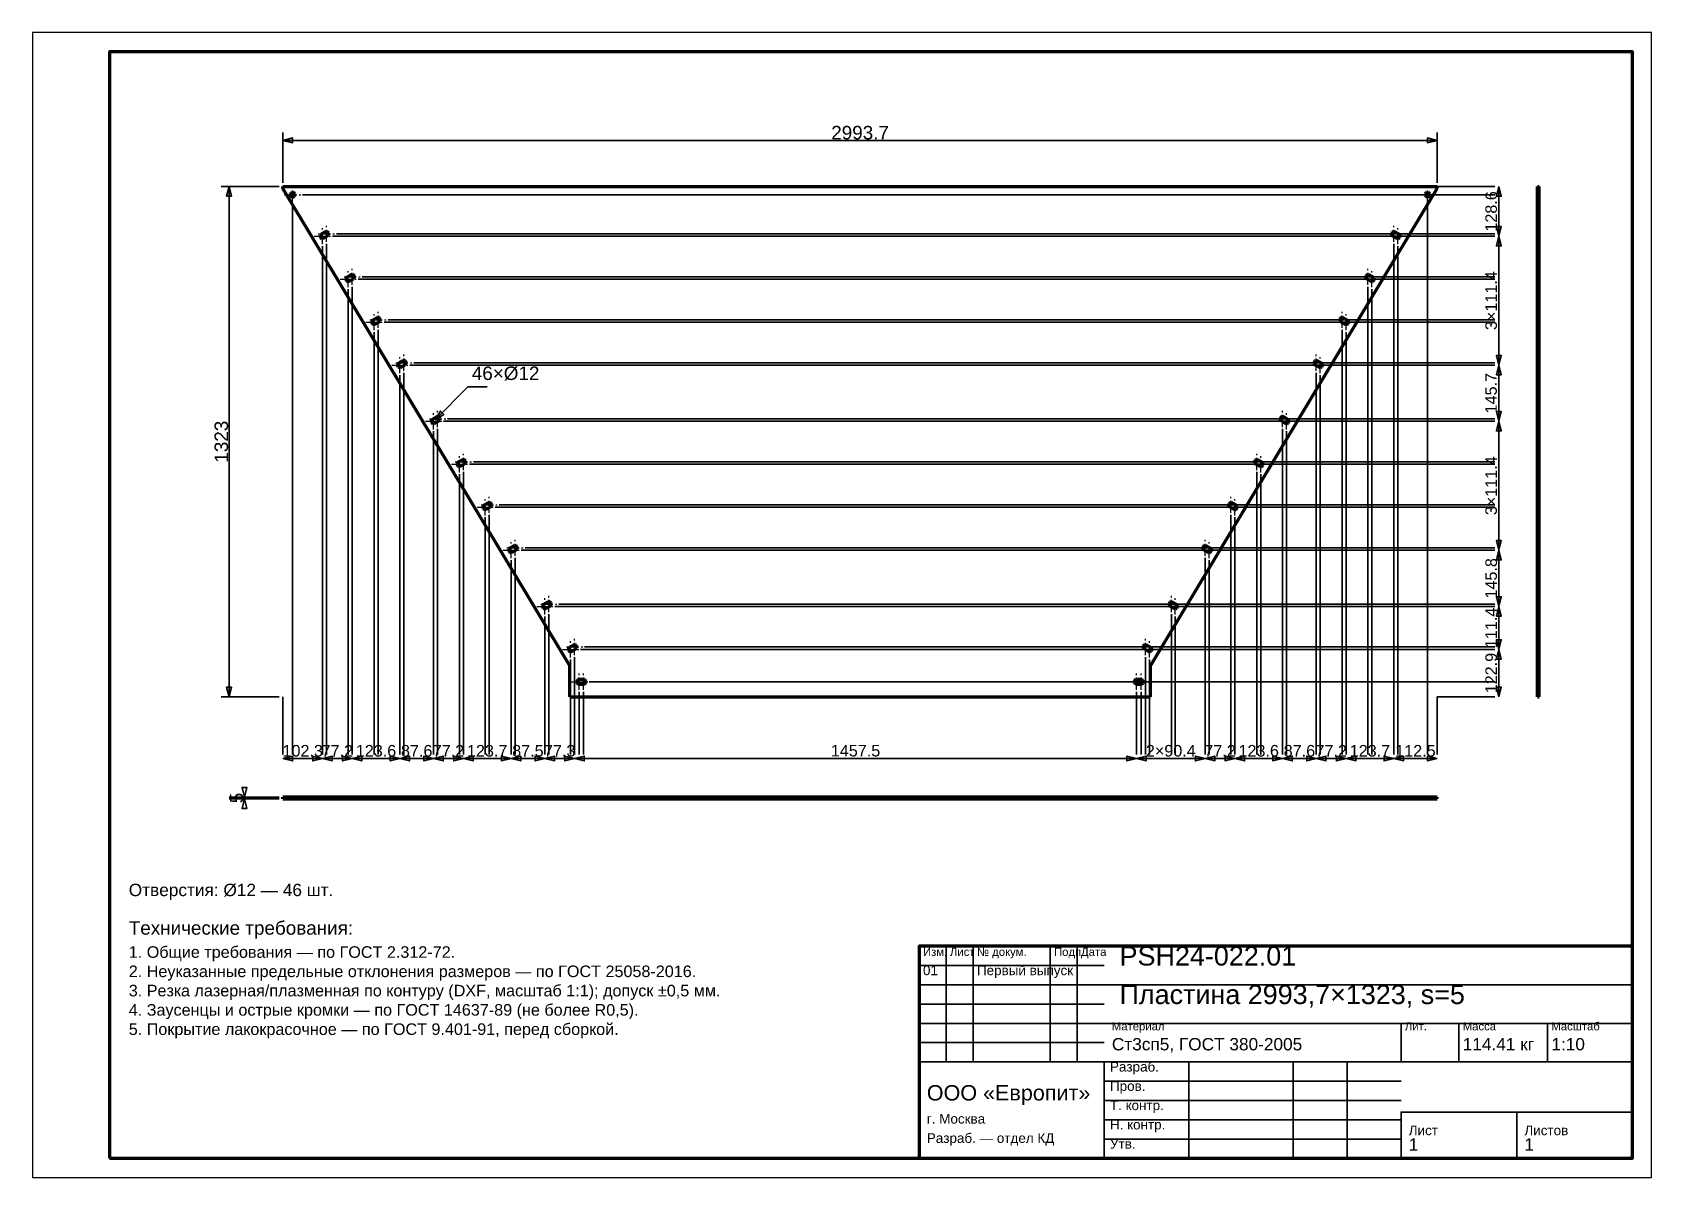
# Model space of a CAD drawing. Header units: millimetres. Extents: x 0 to 420, y 0 to 297.
import ezdxf
from ezdxf.enums import TextEntityAlignment as Align

# ---------------------------------------------------------------- set-up
doc = ezdxf.new("R2010")
doc.units = ezdxf.units.MM
doc.linetypes.add('CENTER', pattern=[5.08, 3.175, -0.635, 0.635, -0.635])
doc.linetypes.add('DASHED', pattern=[1.524, 1.27, -0.254])
doc.styles.add('GOST', font='Arial')

msp = doc.modelspace()

# ---------------------------------------------------------------- texts
at = {"color": 7, "style": 'GOST'}
for s, height, p in [('2993.7', 3.5, (214.69, 271)), ('102.3', 3, (70.12, 110.7)), ('77.2', 3, (79.09, 110.7)), ('123.6', 3, (89.13, 110.7)), ('87.6', 3, (99.69, 110.7)), ('77.2', 3, (107.93, 110.7)), ('123.7', 3, (117.97, 110.7)), ('87.5', 3, (128.53, 110.7)), ('77.3', 3, (136.77, 110.7)), ('1457.5', 3, (213.51, 110.7)), ('2×90.4', 3, (295.29, 110.7)), ('77.2', 3, (308.05, 110.7)), ('123.6', 3, (318.09, 110.7)), ('87.6', 3, (328.65, 110.7)), ('77.2', 3, (336.89, 110.7)), ('123.7', 3, (346.94, 110.7)), ('112.5', 3, (358.75, 110.7))]:
    msp.add_text(s, height=height, dxfattribs=at).set_placement(p, align=Align.MIDDLE)
for s, height, p in [('128.6', 3, (378.37, 250.57)), ('3×111.4', 3, (378.37, 227.43)), ('145.7', 3, (378.37, 203.43)), ('1323', 3.5, (49, 190.85)), ('3×111.4', 3, (378.37, 179.43)), ('145.8', 3, (378.37, 155.42)), ('111.4', 3, (378.37, 142.56)), ('122.9', 3, (378.37, 130.84)), ('5', 3.5, (53, 98.45))]:
    msp.add_text(s, height=height, rotation=90, dxfattribs=at).set_placement(p, align=Align.MIDDLE)
msp.add_text('46×Ø12', height=3.5, dxfattribs=at).set_placement((113.98, 206.85))
at = {"color": 6, "style": 'GOST'}
msp.add_text('Отверстия: Ø12 — 46 шт.', height=3.2, dxfattribs=at).set_placement((25, 73))
at = {"color": 3, "style": 'GOST'}
for s, height, p in [('Технические требования:', 3.5, (25, 63)), ('1. Общие требования — по ГОСТ 2.312-72.', 3, (25, 57)), ('Изм.', 2.1, (231, 57.5)), ('Лист', 2.1, (238, 57.5)), ('№ докум.', 2.1, (245, 57.5)), ('Подп.', 2.1, (265, 57.5)), ('Дата', 2.1, (272, 57.5)), ('PSH24-022.01', 5, (282, 55)), ('2. Неуказанные предельные отклонения размеров — по ГОСТ 25058-2016.', 3, (25, 52)), ('01', 2.5, (231, 52.5)), ('Первый выпуск', 2.5, (245, 52.5)), ('3. Резка лазерная/плазменная по контуру (DXF, масштаб 1:1); допуск ±0,5 мм.', 3, (25, 47)), ('Пластина 2993,7×1323, s=5', 5, (282, 45)), ('4. Заусенцы и острые кромки — по ГОСТ 14637-89 (не более R0,5).', 3, (25, 42)), ('5. Покрытие лакокрасочное — по ГОСТ 9.401-91, перед сборкой.', 3, (25, 37)), ('Материал', 2.1, (280, 38.2)), ('Лит.', 2.1, (356, 38.2)), ('Масса', 2.1, (371, 38.2)), ('Масштаб', 2.1, (394, 38.2)), ('Ст3сп5, ГОСТ 380-2005', 3.2, (280, 33)), ('114.41 кг', 3.2, (371, 33)), ('1:10', 3.2, (394, 33)), ('Разраб.', 2.5, (279.5, 27.5)), ('ООО «Европит»', 4, (232, 20)), ('Пров.', 2.5, (279.5, 22.5)), ('Т. контр.', 2.5, (279.5, 17.5)), ('г. Москва', 2.5, (232, 14)), ('Н. контр.', 2.5, (279.5, 12.5)), ('Лист', 2.5, (357, 11)), ('Листов', 2.5, (387, 11)), ('Разраб. — отдел КД', 2.5, (232, 9)), ('Утв.', 2.5, (279.5, 7.5)), ('1', 3.2, (357, 7)), ('1', 3.2, (387, 7))]:
    msp.add_text(s, height=height, dxfattribs=at).set_placement(p)

# ---------------------------------------------------------------- linework, layer by layer
at = {"color": 7, "lineweight": 35}
for p, q in [((65, 258), (65, 271)), ((65, 269), (364.37, 269)), ((364.37, 258), (364.37, 271)), ((64, 257), (49, 257)), ((51, 124.7), (51, 257)), ((364.37, 257), (379.37, 257)), ((379.37, 257), (378.37, 257)), ((380.37, 244.14), (380.37, 257)), ((67.5, 252.3), (67.5, 109.7)), ((70.1, 254.9), (379.37, 254.9)), ((361.87, 252.3), (361.87, 109.7)), ((364.47, 254.9), (379.37, 254.9)), ((77.83, 244.14), (379.37, 244.14)), ((78.86, 244.75), (379.37, 244.75)), ((355.72, 244.75), (379.37, 244.75)), ((356.74, 244.14), (379.37, 244.14)), ((379.37, 244.14), (378.37, 244.14)), ((379.37, 244.14), (378.37, 244.14)), ((380.37, 210.71), (380.37, 244.14)), ((75.23, 241.54), (75.23, 109.7)), ((76.26, 242.15), (76.26, 109.7)), ((353.12, 242.15), (353.12, 109.7)), ((354.14, 241.54), (354.14, 109.7)), ((82.95, 231.01), (82.95, 109.7)), ((84.52, 232.99), (379.37, 232.99)), ((85.55, 233.61), (379.37, 233.61)), ((346.42, 231.01), (346.42, 109.7)), ((349.02, 233.61), (379.37, 233.61)), ((350.05, 232.99), (379.37, 232.99)), ((81.92, 230.39), (81.92, 109.7)), ((347.45, 230.39), (347.45, 109.7)), ((88.62, 219.25), (88.62, 109.7)), ((89.65, 219.87), (89.65, 109.7)), ((91.22, 221.85), (379.37, 221.85)), ((92.25, 222.47), (379.37, 222.47)), ((339.73, 219.87), (339.73, 109.7)), ((340.75, 219.25), (340.75, 109.7)), ((342.33, 222.47), (379.37, 222.47)), ((343.35, 221.85), (379.37, 221.85)), ((97.91, 210.71), (379.37, 210.71)), ((98.94, 211.33), (379.37, 211.33)), ((335.63, 211.33), (379.37, 211.33)), ((336.66, 210.71), (379.37, 210.71)), ((379.37, 210.71), (378.37, 210.71)), ((379.37, 210.71), (378.37, 210.71)), ((380.37, 196.14), (380.37, 210.71)), ((95.31, 208.11), (95.31, 109.7)), ((96.34, 208.73), (96.34, 109.7)), ((333.03, 208.73), (333.03, 109.7)), ((334.06, 208.11), (334.06, 109.7)), ((104.49, 196.56), (112.98, 205.05)), ((112.98, 205.05), (117.98, 205.05)), ((104.07, 193.54), (104.07, 109.7)), ((105.1, 194.15), (105.1, 109.7)), ((106.67, 196.14), (379.37, 196.14)), ((107.7, 196.75), (379.37, 196.75)), ((324.27, 194.15), (324.27, 109.7)), ((325.3, 193.54), (325.3, 109.7)), ((326.87, 196.75), (379.37, 196.75)), ((327.9, 196.14), (379.37, 196.14)), ((379.37, 196.14), (378.37, 196.14)), ((379.37, 196.14), (378.37, 196.14)), ((380.37, 162.71), (380.37, 196.14)), ((113.37, 184.99), (379.37, 184.99)), ((114.39, 185.61), (379.37, 185.61)), ((320.18, 185.61), (379.37, 185.61)), ((321.21, 184.99), (379.37, 184.99)), ((110.77, 182.39), (110.77, 109.7)), ((111.79, 183.01), (111.79, 109.7)), ((317.58, 183.01), (317.58, 109.7)), ((318.61, 182.39), (318.61, 109.7)), ((120.06, 173.85), (379.37, 173.85)), ((121.09, 174.47), (379.37, 174.47)), ((313.48, 174.47), (379.37, 174.47)), ((314.51, 173.85), (379.37, 173.85)), ((117.46, 171.25), (117.46, 109.7)), ((118.49, 171.87), (118.49, 109.7)), ((310.88, 171.87), (310.88, 109.7)), ((311.91, 171.25), (311.91, 109.7)), ((124.16, 160.11), (124.16, 109.7)), ((125.19, 160.72), (125.19, 109.7)), ((126.76, 162.71), (379.37, 162.71)), ((127.79, 163.32), (379.37, 163.32)), ((304.19, 160.72), (304.19, 109.7)), ((305.22, 160.11), (305.22, 109.7)), ((306.79, 163.32), (379.37, 163.32)), ((307.82, 162.71), (379.37, 162.71)), ((379.37, 162.71), (378.37, 162.71)), ((379.37, 162.71), (378.37, 162.71)), ((380.37, 148.13), (380.37, 162.71)), ((135.51, 148.13), (379.37, 148.13)), ((136.54, 148.75), (379.37, 148.75)), ((298.03, 148.75), (379.37, 148.75)), ((299.06, 148.13), (379.37, 148.13)), ((379.37, 148.13), (378.37, 148.13)), ((379.37, 148.13), (378.37, 148.13)), ((380.37, 136.99), (380.37, 148.13)), ((132.91, 145.53), (132.91, 109.7)), ((133.94, 146.15), (133.94, 109.7)), ((295.43, 146.15), (295.43, 109.7)), ((296.46, 145.53), (296.46, 109.7)), ((140.64, 135.01), (140.64, 109.7)), ((142.21, 136.99), (379.37, 136.99)), ((143.24, 137.61), (379.37, 137.61)), ((288.74, 135.01), (288.74, 109.7)), ((291.34, 137.61), (379.37, 137.61)), ((292.36, 136.99), (379.37, 136.99)), ((379.37, 136.99), (378.37, 136.99)), ((379.37, 136.99), (378.37, 136.99)), ((380.37, 124.7), (380.37, 136.99)), ((139.61, 134.39), (139.61, 109.7)), ((289.76, 134.39), (289.76, 109.7)), ((144.39, 128.6), (379.37, 128.6)), ((145.59, 128.6), (379.37, 128.6)), ((288.99, 128.6), (379.37, 128.6)), ((290.19, 128.6), (379.37, 128.6)), ((64, 124.7), (49, 124.7)), ((65, 124.7), (65, 109.7)), ((141.79, 126), (141.79, 109.7)), ((142.99, 126), (142.99, 109.7)), ((286.39, 126), (286.39, 109.7)), ((287.59, 126), (287.59, 109.7)), ((364.37, 124.7), (364.37, 109.7)), ((364.37, 124.7), (379.37, 124.7)), ((379.37, 124.7), (378.37, 124.7)), ((65, 109.7), (65, 110.7)), ((75.23, 109.7), (75.23, 110.7)), ((75.23, 109.7), (75.23, 110.7)), ((82.95, 109.7), (82.95, 110.7)), ((82.95, 109.7), (82.95, 110.7)), ((95.31, 109.7), (95.31, 110.7)), ((95.31, 109.7), (95.31, 110.7)), ((104.07, 109.7), (104.07, 110.7)), ((104.07, 109.7), (104.07, 110.7)), ((111.79, 109.7), (111.79, 110.7)), ((111.79, 109.7), (111.79, 110.7)), ((124.16, 109.7), (124.16, 110.7)), ((124.16, 109.7), (124.16, 110.7)), ((132.91, 109.7), (132.91, 110.7)), ((132.91, 109.7), (132.91, 110.7)), ((140.64, 109.7), (140.64, 110.7)), ((140.64, 109.7), (140.64, 110.7)), ((286.39, 109.7), (286.39, 110.7)), ((286.39, 109.7), (286.39, 110.7)), ((304.19, 109.7), (304.19, 110.7)), ((304.19, 109.7), (304.19, 110.7)), ((311.91, 109.7), (311.91, 110.7)), ((311.91, 109.7), (311.91, 110.7)), ((324.27, 109.7), (324.27, 110.7)), ((324.27, 109.7), (324.27, 110.7)), ((333.03, 109.7), (333.03, 110.7)), ((333.03, 109.7), (333.03, 110.7)), ((340.75, 109.7), (340.75, 110.7)), ((340.75, 109.7), (340.75, 110.7)), ((353.12, 109.7), (353.12, 110.7)), ((353.12, 109.7), (353.12, 110.7)), ((364.37, 109.7), (364.37, 110.7)), ((65, 108.7), (75.23, 108.7)), ((75.23, 108.7), (82.95, 108.7)), ((82.95, 108.7), (95.31, 108.7)), ((95.31, 108.7), (104.07, 108.7)), ((104.07, 108.7), (111.79, 108.7)), ((111.79, 108.7), (124.16, 108.7)), ((124.16, 108.7), (132.91, 108.7)), ((132.91, 108.7), (140.64, 108.7)), ((140.64, 108.7), (286.39, 108.7)), ((286.39, 108.7), (304.19, 108.7)), ((304.19, 108.7), (311.91, 108.7)), ((311.91, 108.7), (324.27, 108.7)), ((324.27, 108.7), (333.03, 108.7)), ((333.03, 108.7), (340.75, 108.7)), ((340.75, 108.7), (353.12, 108.7)), ((353.12, 108.7), (364.37, 108.7)), ((64, 98.7), (51, 98.7)), ((64, 98.2), (51, 98.2)), ((55, 98.2), (55, 98.7)), ((237, 30), (237, 60)), ((244, 30), (244, 60)), ((264, 30), (264, 60)), ((271, 30), (271, 60)), ((230, 55), (278, 55)), ((230, 50), (278, 50)), ((278, 50), (415, 50)), ((230, 45), (278, 45)), ((230, 40), (278, 40)), ((278, 40), (415, 40)), ((355, 30), (355, 40)), ((370, 30), (370, 40)), ((393, 30), (393, 40)), ((230, 35), (278, 35)), ((230, 30), (278, 30)), ((278, 30), (415, 30)), ((300, 5), (300, 30)), ((327, 5), (327, 30)), ((341, 5), (341, 30)), ((278, 25), (355, 25)), ((278, 20), (355, 20)), ((355, 17), (415, 17)), ((278, 15), (355, 15)), ((278, 10), (355, 10))]:
    msp.add_line(p, q, dxfattribs=at)
at = {"color": 1, "lineweight": 70}
for p, q in [((65, 256.5), (65, 257)), ((65, 257), (364.37, 257)), ((139.39, 132.7), (65, 256.5)), ((289.99, 132.7), (364.37, 256.5)), ((364.37, 256.5), (364.37, 257)), ((390.37, 256.5), (390.37, 257)), ((390.37, 257), (390.87, 257)), ((390.37, 132.7), (390.37, 256.5)), ((390.37, 256.5), (390.87, 256.5)), ((390.87, 256.5), (390.87, 257)), ((390.87, 132.7), (390.87, 256.5)), ((66.93, 255.09), (66.9, 254.9)), ((66.9, 254.9), (66.93, 254.71)), ((67.01, 255.25), (66.93, 255.09)), ((66.93, 254.71), (67.01, 254.55)), ((67.15, 255.39), (67.01, 255.25)), ((67.01, 254.55), (67.15, 254.41)), ((67.31, 255.47), (67.15, 255.39)), ((67.15, 254.41), (67.31, 254.33)), ((67.5, 255.5), (67.31, 255.47)), ((67.31, 254.33), (67.5, 254.3)), ((67.69, 255.47), (67.5, 255.5)), ((67.5, 254.3), (67.69, 254.33)), ((67.85, 255.39), (67.69, 255.47)), ((67.69, 254.33), (67.85, 254.41)), ((67.99, 255.25), (67.85, 255.39)), ((67.85, 254.41), (67.99, 254.55)), ((68.07, 255.09), (67.99, 255.25)), ((67.99, 254.55), (68.07, 254.71)), ((68.1, 254.9), (68.07, 255.09)), ((68.07, 254.71), (68.1, 254.9)), ((361.3, 255.09), (361.27, 254.9)), ((361.27, 254.9), (361.3, 254.71)), ((361.39, 255.25), (361.3, 255.09)), ((361.3, 254.71), (361.39, 254.55)), ((361.52, 255.39), (361.39, 255.25)), ((361.39, 254.55), (361.52, 254.41)), ((361.69, 255.47), (361.52, 255.39)), ((361.52, 254.41), (361.69, 254.33)), ((361.87, 255.5), (361.69, 255.47)), ((361.69, 254.33), (361.87, 254.3)), ((362.06, 255.47), (361.87, 255.5)), ((361.87, 254.3), (362.06, 254.33)), ((362.23, 255.39), (362.06, 255.47)), ((362.06, 254.33), (362.23, 254.41)), ((362.36, 255.25), (362.23, 255.39)), ((362.23, 254.41), (362.36, 254.55)), ((362.44, 255.09), (362.36, 255.25)), ((362.36, 254.55), (362.44, 254.71)), ((362.47, 254.9), (362.44, 255.09)), ((362.44, 254.71), (362.47, 254.9)), ((74.68, 244.37), (74.63, 244.19)), ((74.63, 244.19), (74.64, 244)), ((74.64, 244), (74.71, 243.83)), ((74.78, 244.53), (74.68, 244.37)), ((74.71, 243.83), (74.83, 243.68)), ((74.92, 244.65), (74.78, 244.53)), ((74.83, 243.68), (74.99, 243.58)), ((75.95, 245.27), (74.92, 244.65)), ((75.36, 243.55), (75.54, 243.62)), ((75.54, 243.62), (76.57, 244.24)), ((76.12, 245.34), (75.95, 245.27)), ((76.31, 245.35), (76.12, 245.34)), ((76.49, 245.31), (76.31, 245.35)), ((76.65, 245.21), (76.49, 245.31)), ((76.57, 244.24), (76.71, 244.36)), ((76.77, 245.06), (76.65, 245.21)), ((76.71, 244.36), (76.81, 244.52)), ((76.84, 244.89), (76.77, 245.06)), ((76.81, 244.52), (76.85, 244.7)), ((76.85, 244.7), (76.84, 244.89)), ((352.53, 244.89), (352.52, 244.7)), ((352.52, 244.7), (352.56, 244.52)), ((352.6, 245.06), (352.53, 244.89)), ((352.56, 244.52), (352.66, 244.36)), ((352.72, 245.21), (352.6, 245.06)), ((352.66, 244.36), (352.81, 244.24)), ((352.88, 245.31), (352.72, 245.21)), ((352.81, 244.24), (353.84, 243.62)), ((353.06, 245.35), (352.88, 245.31)), ((353.25, 245.34), (353.06, 245.35)), ((353.43, 245.27), (353.25, 245.34)), ((354.45, 244.65), (353.43, 245.27)), ((353.84, 243.62), (354.01, 243.55)), ((354.38, 243.58), (354.54, 243.68)), ((354.6, 244.53), (354.45, 244.65)), ((354.54, 243.68), (354.66, 243.83)), ((354.7, 244.37), (354.6, 244.53)), ((354.66, 243.83), (354.73, 244)), ((354.74, 244.19), (354.7, 244.37)), ((354.73, 244), (354.74, 244.19)), ((74.99, 243.58), (75.18, 243.54)), ((75.18, 243.54), (75.36, 243.55)), ((354.01, 243.55), (354.2, 243.54)), ((354.2, 243.54), (354.38, 243.58)), ((81.37, 233.23), (81.33, 233.05)), ((81.33, 233.05), (81.34, 232.86)), ((81.34, 232.86), (81.41, 232.68)), ((81.47, 233.39), (81.37, 233.23)), ((81.41, 232.68), (81.53, 232.54)), ((81.61, 233.51), (81.47, 233.39)), ((81.53, 232.54), (81.69, 232.44)), ((82.64, 234.13), (81.61, 233.51)), ((81.69, 232.44), (81.87, 232.4)), ((81.87, 232.4), (82.06, 232.41)), ((82.06, 232.41), (82.23, 232.48)), ((82.23, 232.48), (83.26, 233.1)), ((82.82, 234.2), (82.64, 234.13)), ((83, 234.21), (82.82, 234.2)), ((83.19, 234.16), (83, 234.21)), ((83.35, 234.06), (83.19, 234.16)), ((83.26, 233.1), (83.41, 233.22)), ((83.47, 233.92), (83.35, 234.06)), ((83.41, 233.22), (83.5, 233.38)), ((83.54, 233.75), (83.47, 233.92)), ((83.5, 233.38), (83.55, 233.56)), ((83.55, 233.56), (83.54, 233.75)), ((345.84, 233.75), (345.82, 233.56)), ((345.82, 233.56), (345.87, 233.38)), ((345.91, 233.92), (345.84, 233.75)), ((345.87, 233.38), (345.97, 233.22)), ((346.03, 234.06), (345.91, 233.92)), ((345.97, 233.22), (346.11, 233.1)), ((346.19, 234.16), (346.03, 234.06)), ((346.11, 233.1), (347.14, 232.48)), ((346.37, 234.21), (346.19, 234.16)), ((346.56, 234.2), (346.37, 234.21)), ((346.73, 234.13), (346.56, 234.2)), ((347.76, 233.51), (346.73, 234.13)), ((347.14, 232.48), (347.31, 232.41)), ((347.31, 232.41), (347.5, 232.4)), ((347.5, 232.4), (347.68, 232.44)), ((347.68, 232.44), (347.84, 232.54)), ((347.9, 233.39), (347.76, 233.51)), ((347.84, 232.54), (347.96, 232.68)), ((348, 233.23), (347.9, 233.39)), ((347.96, 232.68), (348.03, 232.86)), ((348.05, 233.05), (348, 233.23)), ((348.03, 232.86), (348.05, 233.05)), ((89.34, 222.98), (88.31, 222.36)), ((89.51, 223.05), (89.34, 222.98)), ((89.7, 223.07), (89.51, 223.05)), ((89.88, 223.02), (89.7, 223.07)), ((90.04, 222.92), (89.88, 223.02)), ((90.16, 222.78), (90.04, 222.92)), ((90.23, 222.6), (90.16, 222.78)), ((90.25, 222.42), (90.23, 222.6)), ((339.14, 222.6), (339.13, 222.42)), ((339.21, 222.78), (339.14, 222.6)), ((339.33, 222.92), (339.21, 222.78)), ((339.49, 223.02), (339.33, 222.92)), ((339.67, 223.07), (339.49, 223.02)), ((339.86, 223.05), (339.67, 223.07)), ((340.03, 222.98), (339.86, 223.05)), ((341.06, 222.36), (340.03, 222.98)), ((88.07, 222.08), (88.02, 221.9)), ((88.02, 221.9), (88.03, 221.72)), ((88.03, 221.72), (88.11, 221.54)), ((88.17, 222.24), (88.07, 222.08)), ((88.11, 221.54), (88.23, 221.4)), ((88.31, 222.36), (88.17, 222.24)), ((88.23, 221.4), (88.38, 221.3)), ((88.38, 221.3), (88.57, 221.25)), ((88.57, 221.25), (88.75, 221.27)), ((88.75, 221.27), (88.93, 221.34)), ((88.93, 221.34), (89.96, 221.95)), ((89.96, 221.95), (90.1, 222.07)), ((90.1, 222.07), (90.2, 222.23)), ((90.2, 222.23), (90.25, 222.42)), ((339.13, 222.42), (339.17, 222.23)), ((339.17, 222.23), (339.27, 222.07)), ((339.27, 222.07), (339.42, 221.95)), ((339.42, 221.95), (340.44, 221.34)), ((340.44, 221.34), (340.62, 221.27)), ((340.62, 221.27), (340.81, 221.25)), ((340.81, 221.25), (340.99, 221.3)), ((340.99, 221.3), (341.15, 221.4)), ((341.21, 222.24), (341.06, 222.36)), ((341.15, 221.4), (341.27, 221.54)), ((341.31, 222.08), (341.21, 222.24)), ((341.27, 221.54), (341.34, 221.72)), ((341.35, 221.9), (341.31, 222.08)), ((341.34, 221.72), (341.35, 221.9)), ((94.76, 210.94), (94.72, 210.76)), ((94.72, 210.76), (94.73, 210.57)), ((94.73, 210.57), (94.8, 210.4)), ((94.86, 211.1), (94.76, 210.94)), ((94.8, 210.4), (94.92, 210.25)), ((95.01, 211.22), (94.86, 211.1)), ((94.92, 210.25), (95.08, 210.16)), ((96.03, 211.84), (95.01, 211.22)), ((95.08, 210.16), (95.26, 210.11)), ((95.26, 210.11), (95.45, 210.12)), ((95.45, 210.12), (95.62, 210.19)), ((95.62, 210.19), (96.65, 210.81)), ((96.21, 211.91), (96.03, 211.84)), ((96.4, 211.92), (96.21, 211.91)), ((96.58, 211.88), (96.4, 211.92)), ((96.74, 211.78), (96.58, 211.88)), ((96.65, 210.81), (96.8, 210.93)), ((96.86, 211.63), (96.74, 211.78)), ((96.8, 210.93), (96.9, 211.09)), ((96.93, 211.46), (96.86, 211.63)), ((96.9, 211.09), (96.94, 211.27)), ((96.94, 211.27), (96.93, 211.46)), ((332.44, 211.46), (332.43, 211.27)), ((332.43, 211.27), (332.48, 211.09)), ((332.52, 211.63), (332.44, 211.46)), ((332.48, 211.09), (332.58, 210.93)), ((332.64, 211.78), (332.52, 211.63)), ((332.58, 210.93), (332.72, 210.81)), ((332.8, 211.88), (332.64, 211.78)), ((332.72, 210.81), (333.75, 210.19)), ((332.98, 211.92), (332.8, 211.88)), ((333.16, 211.91), (332.98, 211.92)), ((333.34, 211.84), (333.16, 211.91)), ((334.37, 211.22), (333.34, 211.84)), ((333.75, 210.19), (333.92, 210.12)), ((333.92, 210.12), (334.11, 210.11)), ((334.11, 210.11), (334.29, 210.16)), ((334.29, 210.16), (334.45, 210.25)), ((334.51, 211.1), (334.37, 211.22)), ((334.45, 210.25), (334.57, 210.4)), ((334.61, 210.94), (334.51, 211.1)), ((334.57, 210.4), (334.64, 210.57)), ((334.66, 210.76), (334.61, 210.94)), ((334.64, 210.57), (334.66, 210.76)), ((103.52, 196.37), (103.47, 196.19)), ((103.47, 196.19), (103.49, 196)), ((103.49, 196), (103.56, 195.83)), ((103.62, 196.53), (103.52, 196.37)), ((103.56, 195.83), (103.68, 195.68)), ((103.76, 196.65), (103.62, 196.53)), ((103.68, 195.68), (103.84, 195.58)), ((104.79, 197.27), (103.76, 196.65)), ((103.84, 195.58), (104.02, 195.54)), ((104.02, 195.54), (104.21, 195.55)), ((104.21, 195.55), (104.38, 195.62)), ((104.38, 195.62), (105.41, 196.24)), ((104.96, 197.34), (104.79, 197.27)), ((105.15, 197.35), (104.96, 197.34)), ((105.33, 197.31), (105.15, 197.35)), ((105.49, 197.21), (105.33, 197.31)), ((105.41, 196.24), (105.55, 196.36)), ((105.61, 197.06), (105.49, 197.21)), ((105.55, 196.36), (105.65, 196.52)), ((105.68, 196.89), (105.61, 197.06)), ((105.65, 196.52), (105.7, 196.7)), ((105.7, 196.7), (105.68, 196.89)), ((323.69, 196.89), (323.68, 196.7)), ((323.68, 196.7), (323.72, 196.52)), ((323.76, 197.06), (323.69, 196.89)), ((323.72, 196.52), (323.82, 196.36)), ((323.88, 197.21), (323.76, 197.06)), ((323.82, 196.36), (323.96, 196.24)), ((324.04, 197.31), (323.88, 197.21)), ((323.96, 196.24), (324.99, 195.62)), ((324.22, 197.35), (324.04, 197.31)), ((324.41, 197.34), (324.22, 197.35)), ((324.58, 197.27), (324.41, 197.34)), ((325.61, 196.65), (324.58, 197.27)), ((324.99, 195.62), (325.17, 195.55)), ((325.17, 195.55), (325.35, 195.54)), ((325.35, 195.54), (325.54, 195.58)), ((325.54, 195.58), (325.7, 195.68)), ((325.76, 196.53), (325.61, 196.65)), ((325.7, 195.68), (325.82, 195.83)), ((325.85, 196.37), (325.76, 196.53)), ((325.82, 195.83), (325.89, 196)), ((325.9, 196.19), (325.85, 196.37)), ((325.89, 196), (325.9, 196.19)), ((110.21, 185.23), (110.17, 185.04)), ((110.17, 185.04), (110.18, 184.86)), ((110.18, 184.86), (110.25, 184.68)), ((110.31, 185.39), (110.21, 185.23)), ((110.46, 185.51), (110.31, 185.39)), ((111.49, 186.12), (110.46, 185.51)), ((111.08, 184.48), (112.1, 185.1)), ((111.66, 186.2), (111.49, 186.12)), ((111.85, 186.21), (111.66, 186.2)), ((112.03, 186.16), (111.85, 186.21)), ((112.19, 186.06), (112.03, 186.16)), ((112.1, 185.1), (112.25, 185.22)), ((112.31, 185.92), (112.19, 186.06)), ((112.25, 185.22), (112.35, 185.38)), ((112.38, 185.75), (112.31, 185.92)), ((112.35, 185.38), (112.39, 185.56)), ((112.39, 185.56), (112.38, 185.75)), ((316.99, 185.75), (316.98, 185.56)), ((316.98, 185.56), (317.03, 185.38)), ((317.06, 185.92), (316.99, 185.75)), ((317.03, 185.38), (317.13, 185.22)), ((317.18, 186.06), (317.06, 185.92)), ((317.13, 185.22), (317.27, 185.1)), ((317.34, 186.16), (317.18, 186.06)), ((317.27, 185.1), (318.3, 184.48)), ((317.53, 186.21), (317.34, 186.16)), ((317.71, 186.2), (317.53, 186.21)), ((317.89, 186.12), (317.71, 186.2)), ((318.92, 185.51), (317.89, 186.12)), ((319.06, 185.39), (318.92, 185.51)), ((319.16, 185.23), (319.06, 185.39)), ((319.12, 184.68), (319.19, 184.86)), ((319.2, 185.04), (319.16, 185.23)), ((319.19, 184.86), (319.2, 185.04)), ((110.25, 184.68), (110.37, 184.54)), ((110.37, 184.54), (110.53, 184.44)), ((110.53, 184.44), (110.71, 184.39)), ((110.71, 184.39), (110.9, 184.41)), ((110.9, 184.41), (111.08, 184.48)), ((318.3, 184.48), (318.47, 184.41)), ((318.47, 184.41), (318.66, 184.39)), ((318.66, 184.39), (318.84, 184.44)), ((318.84, 184.44), (319, 184.54)), ((319, 184.54), (319.12, 184.68)), ((116.91, 174.08), (116.86, 173.9)), ((116.86, 173.9), (116.88, 173.71)), ((116.88, 173.71), (116.95, 173.54)), ((117.01, 174.24), (116.91, 174.08)), ((116.95, 173.54), (117.07, 173.4)), ((117.15, 174.36), (117.01, 174.24)), ((117.07, 173.4), (117.23, 173.3)), ((118.18, 174.98), (117.15, 174.36)), ((117.23, 173.3), (117.41, 173.25)), ((117.41, 173.25), (117.6, 173.26)), ((117.6, 173.26), (117.77, 173.33)), ((117.77, 173.33), (118.8, 173.95)), ((118.36, 175.05), (118.18, 174.98)), ((118.54, 175.06), (118.36, 175.05)), ((118.72, 175.02), (118.54, 175.06)), ((118.88, 174.92), (118.72, 175.02)), ((118.8, 173.95), (118.94, 174.07)), ((119, 174.78), (118.88, 174.92)), ((118.94, 174.07), (119.04, 174.23)), ((119.07, 174.6), (119, 174.78)), ((119.04, 174.23), (119.09, 174.41)), ((119.09, 174.41), (119.07, 174.6)), ((310.3, 174.6), (310.29, 174.41)), ((310.29, 174.41), (310.33, 174.23)), ((310.37, 174.78), (310.3, 174.6)), ((310.33, 174.23), (310.43, 174.07)), ((310.49, 174.92), (310.37, 174.78)), ((310.43, 174.07), (310.57, 173.95)), ((310.65, 175.02), (310.49, 174.92)), ((310.57, 173.95), (311.6, 173.33)), ((310.83, 175.06), (310.65, 175.02)), ((311.02, 175.05), (310.83, 175.06)), ((311.19, 174.98), (311.02, 175.05)), ((312.22, 174.36), (311.19, 174.98)), ((311.6, 173.33), (311.78, 173.26)), ((311.78, 173.26), (311.96, 173.25)), ((311.96, 173.25), (312.15, 173.3)), ((312.15, 173.3), (312.31, 173.4)), ((312.36, 174.24), (312.22, 174.36)), ((312.31, 173.4), (312.43, 173.54)), ((312.46, 174.08), (312.36, 174.24)), ((312.43, 173.54), (312.5, 173.71)), ((312.51, 173.9), (312.46, 174.08)), ((312.5, 173.71), (312.51, 173.9)), ((124.88, 163.84), (123.85, 163.22)), ((125.05, 163.91), (124.88, 163.84)), ((125.24, 163.92), (125.05, 163.91)), ((125.42, 163.88), (125.24, 163.92)), ((125.58, 163.78), (125.42, 163.88)), ((303.95, 163.88), (303.79, 163.78)), ((304.14, 163.92), (303.95, 163.88)), ((304.32, 163.91), (304.14, 163.92)), ((304.5, 163.84), (304.32, 163.91)), ((305.53, 163.22), (304.5, 163.84)), ((123.6, 162.94), (123.56, 162.76)), ((123.56, 162.76), (123.57, 162.57)), ((123.57, 162.57), (123.64, 162.4)), ((123.7, 163.1), (123.6, 162.94)), ((123.64, 162.4), (123.76, 162.25)), ((123.85, 163.22), (123.7, 163.1)), ((123.76, 162.25), (123.92, 162.15)), ((123.92, 162.15), (124.1, 162.11)), ((124.1, 162.11), (124.29, 162.12)), ((124.29, 162.12), (124.47, 162.19)), ((124.47, 162.19), (125.49, 162.81)), ((125.49, 162.81), (125.64, 162.93)), ((125.7, 163.63), (125.58, 163.78)), ((125.64, 162.93), (125.74, 163.09)), ((125.77, 163.46), (125.7, 163.63)), ((125.74, 163.09), (125.78, 163.27)), ((125.78, 163.27), (125.77, 163.46)), ((303.6, 163.46), (303.59, 163.27)), ((303.59, 163.27), (303.64, 163.09)), ((303.67, 163.63), (303.6, 163.46)), ((303.64, 163.09), (303.73, 162.93)), ((303.79, 163.78), (303.67, 163.63)), ((303.73, 162.93), (303.88, 162.81)), ((303.88, 162.81), (304.91, 162.19)), ((304.91, 162.19), (305.08, 162.12)), ((305.08, 162.12), (305.27, 162.11)), ((305.27, 162.11), (305.45, 162.15)), ((305.45, 162.15), (305.61, 162.25)), ((305.67, 163.1), (305.53, 163.22)), ((305.61, 162.25), (305.73, 162.4)), ((305.77, 162.94), (305.67, 163.1)), ((305.73, 162.4), (305.8, 162.57)), ((305.81, 162.76), (305.77, 162.94)), ((305.8, 162.57), (305.81, 162.76)), ((132.36, 148.37), (132.31, 148.19)), ((132.31, 148.19), (132.33, 148)), ((132.33, 148), (132.4, 147.83)), ((132.46, 148.53), (132.36, 148.37)), ((132.4, 147.83), (132.52, 147.68)), ((132.6, 148.65), (132.46, 148.53)), ((132.52, 147.68), (132.68, 147.58)), ((133.63, 149.27), (132.6, 148.65)), ((132.68, 147.58), (132.86, 147.54)), ((132.86, 147.54), (133.05, 147.55)), ((133.05, 147.55), (133.22, 147.62)), ((133.22, 147.62), (134.25, 148.24)), ((133.81, 149.34), (133.63, 149.27)), ((133.99, 149.35), (133.81, 149.34)), ((134.18, 149.3), (133.99, 149.35)), ((134.33, 149.21), (134.18, 149.3)), ((134.25, 148.24), (134.39, 148.36)), ((134.46, 149.06), (134.33, 149.21)), ((134.39, 148.36), (134.49, 148.52)), ((134.53, 148.89), (134.46, 149.06)), ((134.49, 148.52), (134.54, 148.7)), ((134.54, 148.7), (134.53, 148.89)), ((294.85, 148.89), (294.83, 148.7)), ((294.83, 148.7), (294.88, 148.52)), ((294.92, 149.06), (294.85, 148.89)), ((294.88, 148.52), (294.98, 148.36)), ((295.04, 149.21), (294.92, 149.06)), ((294.98, 148.36), (295.12, 148.24)), ((295.2, 149.3), (295.04, 149.21)), ((295.12, 148.24), (296.15, 147.62)), ((295.38, 149.35), (295.2, 149.3)), ((295.57, 149.34), (295.38, 149.35)), ((295.74, 149.27), (295.57, 149.34)), ((296.77, 148.65), (295.74, 149.27)), ((296.15, 147.62), (296.33, 147.55)), ((296.33, 147.55), (296.51, 147.54)), ((296.51, 147.54), (296.69, 147.58)), ((296.69, 147.58), (296.85, 147.68)), ((296.91, 148.53), (296.77, 148.65)), ((296.85, 147.68), (296.97, 147.83)), ((297.01, 148.37), (296.91, 148.53)), ((296.97, 147.83), (297.05, 148)), ((297.06, 148.19), (297.01, 148.37)), ((297.05, 148), (297.06, 148.19)), ((139.06, 137.23), (139.01, 137.04)), ((139.01, 137.04), (139.02, 136.86)), ((139.02, 136.86), (139.09, 136.68)), ((139.16, 137.38), (139.06, 137.23)), ((139.09, 136.68), (139.21, 136.54)), ((139.3, 137.51), (139.16, 137.38)), ((139.21, 136.54), (139.37, 136.44)), ((140.33, 138.12), (139.3, 137.51)), ((139.37, 136.44), (139.56, 136.39)), ((139.56, 136.39), (139.74, 136.41)), ((139.74, 136.41), (139.92, 136.48)), ((139.92, 136.48), (140.95, 137.09)), ((140.5, 138.19), (140.33, 138.12)), ((140.69, 138.21), (140.5, 138.19)), ((140.87, 138.16), (140.69, 138.21)), ((141.03, 138.06), (140.87, 138.16)), ((140.95, 137.09), (141.09, 137.22)), ((141.15, 137.92), (141.03, 138.06)), ((141.09, 137.22), (141.19, 137.37)), ((141.22, 137.74), (141.15, 137.92)), ((141.19, 137.37), (141.23, 137.56)), ((141.23, 137.56), (141.22, 137.74)), ((288.15, 137.74), (288.14, 137.56)), ((288.14, 137.56), (288.18, 137.37)), ((288.22, 137.92), (288.15, 137.74)), ((288.18, 137.37), (288.28, 137.22)), ((288.34, 138.06), (288.22, 137.92)), ((288.28, 137.22), (288.43, 137.09)), ((288.5, 138.16), (288.34, 138.06)), ((288.43, 137.09), (289.46, 136.48)), ((288.68, 138.21), (288.5, 138.16)), ((288.87, 138.19), (288.68, 138.21)), ((289.05, 138.12), (288.87, 138.19)), ((290.07, 137.51), (289.05, 138.12)), ((289.46, 136.48), (289.63, 136.41)), ((289.63, 136.41), (289.82, 136.39)), ((289.82, 136.39), (290, 136.44)), ((290, 136.44), (290.16, 136.54)), ((290.22, 137.38), (290.07, 137.51)), ((290.16, 136.54), (290.28, 136.68)), ((290.32, 137.23), (290.22, 137.38)), ((290.28, 136.68), (290.35, 136.86)), ((290.36, 137.04), (290.32, 137.23)), ((290.35, 136.86), (290.36, 137.04)), ((139.39, 124.7), (139.39, 132.7)), ((289.99, 124.7), (289.99, 132.7)), ((390.37, 124.7), (390.37, 132.7)), ((390.37, 132.7), (390.87, 132.7)), ((390.87, 124.7), (390.87, 132.7)), ((141.22, 128.79), (141.19, 128.6)), ((141.19, 128.6), (141.22, 128.41)), ((141.3, 128.95), (141.22, 128.79)), ((141.22, 128.41), (141.3, 128.25)), ((141.43, 129.09), (141.3, 128.95)), ((141.3, 128.25), (141.43, 128.11)), ((141.6, 129.17), (141.43, 129.09)), ((141.43, 128.11), (141.6, 128.03)), ((141.79, 129.2), (141.6, 129.17)), ((141.6, 128.03), (141.79, 128)), ((142.99, 129.2), (141.79, 129.2)), ((141.79, 128), (142.99, 128)), ((143.17, 129.17), (142.99, 129.2)), ((142.99, 128), (143.17, 128.03)), ((143.34, 129.09), (143.17, 129.17)), ((143.17, 128.03), (143.34, 128.11)), ((143.47, 128.95), (143.34, 129.09)), ((143.34, 128.11), (143.47, 128.25)), ((143.56, 128.79), (143.47, 128.95)), ((143.47, 128.25), (143.56, 128.41)), ((143.59, 128.6), (143.56, 128.79)), ((143.56, 128.41), (143.59, 128.6)), ((285.82, 128.79), (285.79, 128.6)), ((285.79, 128.6), (285.82, 128.41)), ((285.9, 128.95), (285.82, 128.79)), ((285.82, 128.41), (285.9, 128.25)), ((286.03, 129.09), (285.9, 128.95)), ((285.9, 128.25), (286.03, 128.11)), ((286.2, 129.17), (286.03, 129.09)), ((286.03, 128.11), (286.2, 128.03)), ((286.39, 129.2), (286.2, 129.17)), ((286.2, 128.03), (286.39, 128)), ((287.59, 129.2), (286.39, 129.2)), ((286.39, 128), (287.59, 128)), ((287.77, 129.17), (287.59, 129.2)), ((287.59, 128), (287.77, 128.03)), ((287.94, 129.09), (287.77, 129.17)), ((287.77, 128.03), (287.94, 128.11)), ((288.07, 128.95), (287.94, 129.09)), ((287.94, 128.11), (288.07, 128.25)), ((288.16, 128.79), (288.07, 128.95)), ((288.07, 128.25), (288.16, 128.41)), ((288.19, 128.6), (288.16, 128.79)), ((288.16, 128.41), (288.19, 128.6)), ((139.39, 124.7), (289.99, 124.7)), ((390.37, 124.7), (390.87, 124.7)), ((65, 98.2), (65, 98.7)), ((364.37, 98.7), (65, 98.7)), ((65, 98.2), (364.37, 98.2)), ((364.37, 98.2), (364.37, 98.7))]:
    msp.add_line(p, q, dxfattribs=at)
at = {"color": 5, "linetype": 'DASHED', "lineweight": 35}
for p, q in [((65, 256.5), (65, 257)), ((364.37, 257), (65, 257)), ((139.39, 132.7), (65, 256.5)), ((289.99, 132.7), (364.37, 256.5)), ((364.37, 256.5), (364.37, 257)), ((390.37, 257), (390.87, 257)), ((390.37, 256.5), (390.37, 257)), ((390.37, 256.5), (390.87, 256.5)), ((390.37, 132.7), (390.37, 256.5)), ((390.87, 256.5), (390.87, 257)), ((390.87, 132.7), (390.87, 256.5)), ((66.9, 254.9), (66.93, 255.09)), ((66.93, 254.71), (66.9, 254.9)), ((66.93, 255.09), (67.01, 255.25)), ((67.01, 254.55), (66.93, 254.71)), ((67.01, 255.25), (67.15, 255.39)), ((67.15, 254.41), (67.01, 254.55)), ((67.15, 255.39), (67.31, 255.47)), ((67.31, 254.33), (67.15, 254.41)), ((67.31, 255.47), (67.5, 255.5)), ((67.5, 254.3), (67.31, 254.33)), ((67.5, 255.5), (67.69, 255.47)), ((67.69, 254.33), (67.5, 254.3)), ((67.69, 255.47), (67.85, 255.39)), ((67.85, 254.41), (67.69, 254.33)), ((67.85, 255.39), (67.99, 255.25)), ((67.99, 254.55), (67.85, 254.41)), ((67.99, 255.25), (68.07, 255.09)), ((68.07, 254.71), (67.99, 254.55)), ((68.07, 255.09), (68.1, 254.9)), ((68.1, 254.9), (68.07, 254.71)), ((361.27, 254.9), (361.3, 255.09)), ((361.3, 254.71), (361.27, 254.9)), ((361.3, 255.09), (361.39, 255.25)), ((361.39, 254.55), (361.3, 254.71)), ((361.39, 255.25), (361.52, 255.39)), ((361.52, 254.41), (361.39, 254.55)), ((361.52, 255.39), (361.69, 255.47)), ((361.69, 254.33), (361.52, 254.41)), ((361.69, 255.47), (361.87, 255.5)), ((361.87, 254.3), (361.69, 254.33)), ((361.87, 255.5), (362.06, 255.47)), ((362.06, 254.33), (361.87, 254.3)), ((362.06, 255.47), (362.23, 255.39)), ((362.23, 254.41), (362.06, 254.33)), ((362.23, 255.39), (362.36, 255.25)), ((362.36, 254.55), (362.23, 254.41)), ((362.36, 255.25), (362.44, 255.09)), ((362.44, 254.71), (362.36, 254.55)), ((362.44, 255.09), (362.47, 254.9)), ((362.47, 254.9), (362.44, 254.71)), ((390.37, 255.48), (390.37, 255.5)), ((390.37, 255.5), (390.37, 255.5)), ((390.37, 255.5), (390.37, 255.48)), ((390.37, 255.48), (390.37, 255.5)), ((390.37, 255.5), (390.37, 255.5)), ((390.37, 255.5), (390.37, 255.48)), ((390.37, 255.47), (390.37, 255.48)), ((390.37, 255.48), (390.37, 255.44)), ((390.37, 255.44), (390.37, 255.48)), ((390.37, 255.48), (390.37, 255.47)), ((390.37, 255.44), (390.37, 255.47)), ((390.37, 255.47), (390.37, 255.44)), ((390.37, 255.41), (390.37, 255.44)), ((390.37, 255.44), (390.37, 255.37)), ((390.37, 255.37), (390.37, 255.44)), ((390.37, 255.44), (390.37, 255.41)), ((390.37, 255.37), (390.37, 255.41)), ((390.37, 255.41), (390.37, 255.37)), ((390.37, 255.32), (390.37, 255.37)), ((390.37, 255.37), (390.37, 255.27)), ((390.37, 255.27), (390.37, 255.37)), ((390.37, 255.37), (390.37, 255.32)), ((390.37, 255.27), (390.37, 255.32)), ((390.37, 255.32), (390.37, 255.27)), ((390.37, 255.22), (390.37, 255.27)), ((390.37, 255.27), (390.37, 255.16)), ((390.37, 255.16), (390.37, 255.27)), ((390.37, 255.27), (390.37, 255.22)), ((390.37, 255.16), (390.37, 255.22)), ((390.37, 255.22), (390.37, 255.16)), ((390.37, 255.1), (390.37, 255.16)), ((390.37, 255.16), (390.37, 255.03)), ((390.37, 255.03), (390.37, 255.16)), ((390.37, 255.16), (390.37, 255.1)), ((390.37, 255.03), (390.37, 255.1)), ((390.37, 255.1), (390.37, 255.03)), ((390.37, 254.97), (390.37, 255.03)), ((390.37, 255.03), (390.37, 254.9)), ((390.37, 254.9), (390.37, 255.03)), ((390.37, 255.03), (390.37, 254.97)), ((390.37, 254.9), (390.37, 254.97)), ((390.37, 254.97), (390.37, 254.9)), ((390.37, 254.9), (390.37, 254.77)), ((390.37, 254.83), (390.37, 254.9)), ((390.37, 254.9), (390.37, 254.83)), ((390.37, 254.77), (390.37, 254.9)), ((390.37, 254.77), (390.37, 254.83)), ((390.37, 254.83), (390.37, 254.77)), ((390.37, 254.77), (390.37, 254.64)), ((390.37, 254.7), (390.37, 254.77)), ((390.37, 254.77), (390.37, 254.7)), ((390.37, 254.64), (390.37, 254.77)), ((390.37, 254.64), (390.37, 254.7)), ((390.37, 254.7), (390.37, 254.64)), ((390.37, 254.64), (390.37, 254.53)), ((390.37, 254.58), (390.37, 254.64)), ((390.37, 254.64), (390.37, 254.58)), ((390.37, 254.53), (390.37, 254.64)), ((390.37, 254.53), (390.37, 254.58)), ((390.37, 254.58), (390.37, 254.53)), ((390.37, 254.53), (390.37, 254.43)), ((390.37, 254.48), (390.37, 254.53)), ((390.37, 254.53), (390.37, 254.48)), ((390.37, 254.43), (390.37, 254.53)), ((390.37, 254.43), (390.37, 254.48)), ((390.37, 254.48), (390.37, 254.43)), ((390.37, 254.43), (390.37, 254.36)), ((390.37, 254.39), (390.37, 254.43)), ((390.37, 254.43), (390.37, 254.39)), ((390.37, 254.36), (390.37, 254.43)), ((390.37, 254.36), (390.37, 254.39)), ((390.37, 254.39), (390.37, 254.36)), ((390.37, 254.36), (390.37, 254.32)), ((390.37, 254.33), (390.37, 254.36)), ((390.37, 254.36), (390.37, 254.33)), ((390.37, 254.32), (390.37, 254.36)), ((390.37, 254.32), (390.37, 254.33)), ((390.37, 254.33), (390.37, 254.32)), ((390.37, 254.32), (390.37, 254.3)), ((390.37, 254.3), (390.37, 254.32)), ((390.37, 254.32), (390.37, 254.3)), ((390.37, 254.3), (390.37, 254.32)), ((390.37, 254.3), (390.37, 254.3)), ((390.37, 254.3), (390.37, 254.3)), ((390.87, 255.48), (390.87, 255.5)), ((390.87, 255.5), (390.87, 255.5)), ((390.87, 255.5), (390.87, 255.48)), ((390.87, 255.48), (390.87, 255.5)), ((390.87, 255.5), (390.87, 255.5)), ((390.87, 255.5), (390.87, 255.48)), ((390.87, 255.44), (390.87, 255.48)), ((390.87, 255.48), (390.87, 255.47)), ((390.87, 255.47), (390.87, 255.48)), ((390.87, 255.48), (390.87, 255.44)), ((390.87, 255.47), (390.87, 255.44)), ((390.87, 255.44), (390.87, 255.47)), ((390.87, 255.37), (390.87, 255.44)), ((390.87, 255.44), (390.87, 255.41)), ((390.87, 255.41), (390.87, 255.44)), ((390.87, 255.44), (390.87, 255.37)), ((390.87, 255.41), (390.87, 255.37)), ((390.87, 255.37), (390.87, 255.41)), ((390.87, 255.27), (390.87, 255.37)), ((390.87, 255.37), (390.87, 255.32)), ((390.87, 255.32), (390.87, 255.37)), ((390.87, 255.37), (390.87, 255.27)), ((390.87, 255.32), (390.87, 255.27)), ((390.87, 255.27), (390.87, 255.32)), ((390.87, 255.16), (390.87, 255.27)), ((390.87, 255.27), (390.87, 255.22)), ((390.87, 255.22), (390.87, 255.27)), ((390.87, 255.27), (390.87, 255.16)), ((390.87, 255.22), (390.87, 255.16)), ((390.87, 255.16), (390.87, 255.22)), ((390.87, 255.03), (390.87, 255.16)), ((390.87, 255.16), (390.87, 255.1)), ((390.87, 255.1), (390.87, 255.16)), ((390.87, 255.16), (390.87, 255.03)), ((390.87, 255.1), (390.87, 255.03)), ((390.87, 255.03), (390.87, 255.1)), ((390.87, 254.9), (390.87, 255.03)), ((390.87, 255.03), (390.87, 254.97)), ((390.87, 254.97), (390.87, 255.03)), ((390.87, 255.03), (390.87, 254.9)), ((390.87, 254.97), (390.87, 254.9)), ((390.87, 254.9), (390.87, 254.97)), ((390.87, 254.9), (390.87, 254.83)), ((390.87, 254.77), (390.87, 254.9)), ((390.87, 254.9), (390.87, 254.77)), ((390.87, 254.83), (390.87, 254.9)), ((390.87, 254.83), (390.87, 254.77)), ((390.87, 254.77), (390.87, 254.83)), ((390.87, 254.77), (390.87, 254.7)), ((390.87, 254.64), (390.87, 254.77)), ((390.87, 254.77), (390.87, 254.64)), ((390.87, 254.7), (390.87, 254.77)), ((390.87, 254.7), (390.87, 254.64)), ((390.87, 254.64), (390.87, 254.7)), ((390.87, 254.64), (390.87, 254.58)), ((390.87, 254.53), (390.87, 254.64)), ((390.87, 254.64), (390.87, 254.53)), ((390.87, 254.58), (390.87, 254.64)), ((390.87, 254.58), (390.87, 254.53)), ((390.87, 254.53), (390.87, 254.58)), ((390.87, 254.53), (390.87, 254.48)), ((390.87, 254.43), (390.87, 254.53)), ((390.87, 254.53), (390.87, 254.43)), ((390.87, 254.48), (390.87, 254.53)), ((390.87, 254.48), (390.87, 254.43)), ((390.87, 254.43), (390.87, 254.48)), ((390.87, 254.43), (390.87, 254.39)), ((390.87, 254.36), (390.87, 254.43)), ((390.87, 254.43), (390.87, 254.36)), ((390.87, 254.39), (390.87, 254.43)), ((390.87, 254.39), (390.87, 254.36)), ((390.87, 254.36), (390.87, 254.39)), ((390.87, 254.36), (390.87, 254.33)), ((390.87, 254.32), (390.87, 254.36)), ((390.87, 254.36), (390.87, 254.32)), ((390.87, 254.33), (390.87, 254.36)), ((390.87, 254.33), (390.87, 254.32)), ((390.87, 254.32), (390.87, 254.33)), ((390.87, 254.32), (390.87, 254.3)), ((390.87, 254.3), (390.87, 254.32)), ((390.87, 254.32), (390.87, 254.3)), ((390.87, 254.3), (390.87, 254.32)), ((390.87, 254.3), (390.87, 254.3)), ((390.87, 254.3), (390.87, 254.3)), ((74.63, 244.19), (74.68, 244.37)), ((74.64, 244), (74.63, 244.19)), ((74.71, 243.83), (74.64, 244)), ((74.68, 244.37), (74.78, 244.53)), ((74.83, 243.68), (74.71, 243.83)), ((74.78, 244.53), (74.92, 244.65)), ((74.99, 243.58), (74.83, 243.68)), ((74.92, 244.65), (75.95, 245.27)), ((75.54, 243.62), (75.36, 243.55)), ((76.57, 244.24), (75.54, 243.62)), ((75.95, 245.27), (76.12, 245.34)), ((76.12, 245.34), (76.31, 245.35)), ((76.31, 245.35), (76.49, 245.31)), ((76.49, 245.31), (76.65, 245.21)), ((76.71, 244.36), (76.57, 244.24)), ((76.65, 245.21), (76.77, 245.06)), ((76.81, 244.52), (76.71, 244.36)), ((76.77, 245.06), (76.84, 244.89)), ((76.85, 244.7), (76.81, 244.52)), ((76.84, 244.89), (76.85, 244.7)), ((352.52, 244.7), (352.53, 244.89)), ((352.56, 244.52), (352.52, 244.7)), ((352.53, 244.89), (352.6, 245.06)), ((352.66, 244.36), (352.56, 244.52)), ((352.6, 245.06), (352.72, 245.21)), ((352.81, 244.24), (352.66, 244.36)), ((352.72, 245.21), (352.88, 245.31)), ((353.84, 243.62), (352.81, 244.24)), ((352.88, 245.31), (353.06, 245.35)), ((353.06, 245.35), (353.25, 245.34)), ((353.25, 245.34), (353.43, 245.27)), ((353.43, 245.27), (354.45, 244.65)), ((354.01, 243.55), (353.84, 243.62)), ((354.54, 243.68), (354.38, 243.58)), ((354.45, 244.65), (354.6, 244.53)), ((354.66, 243.83), (354.54, 243.68)), ((354.6, 244.53), (354.7, 244.37)), ((354.73, 244), (354.66, 243.83)), ((354.7, 244.37), (354.74, 244.19)), ((354.74, 244.19), (354.73, 244)), ((390.37, 245.34), (390.37, 245.35)), ((390.37, 245.35), (390.37, 245.35)), ((390.37, 245.35), (390.37, 245.35)), ((390.37, 245.35), (390.37, 245.35)), ((390.37, 245.35), (390.37, 245.35)), ((390.37, 245.35), (390.37, 245.34)), ((390.37, 245.34), (390.37, 245.35)), ((390.37, 245.35), (390.37, 245.35)), ((390.37, 245.35), (390.37, 245.35)), ((390.37, 245.35), (390.37, 245.35)), ((390.37, 245.35), (390.37, 245.35)), ((390.37, 245.35), (390.37, 245.34)), ((390.37, 245.33), (390.37, 245.34)), ((390.37, 245.34), (390.37, 245.34)), ((390.37, 245.34), (390.37, 245.31)), ((390.37, 245.31), (390.37, 245.34)), ((390.37, 245.34), (390.37, 245.34)), ((390.37, 245.34), (390.37, 245.33)), ((390.37, 245.32), (390.37, 245.33)), ((390.37, 245.33), (390.37, 245.33)), ((390.37, 245.33), (390.37, 245.33)), ((390.37, 245.33), (390.37, 245.32)), ((390.37, 245.31), (390.37, 245.32)), ((390.37, 245.32), (390.37, 245.31)), ((390.37, 245.3), (390.37, 245.31)), ((390.37, 245.31), (390.37, 245.26)), ((390.37, 245.26), (390.37, 245.31)), ((390.37, 245.31), (390.37, 245.3)), ((390.37, 245.29), (390.37, 245.3)), ((390.37, 245.3), (390.37, 245.29)), ((390.37, 245.28), (390.37, 245.29)), ((390.37, 245.29), (390.37, 245.28)), ((390.37, 245.27), (390.37, 245.28)), ((390.37, 245.28), (390.37, 245.27)), ((390.37, 244.65), (390.37, 245.27)), ((390.37, 245.27), (390.37, 244.65)), ((390.37, 245.26), (390.37, 245.2)), ((390.37, 245.2), (390.37, 245.26)), ((390.37, 245.2), (390.37, 245.11)), ((390.37, 245.11), (390.37, 245.2)), ((390.37, 245.11), (390.37, 245.02)), ((390.37, 245.02), (390.37, 245.11)), ((390.37, 245.02), (390.37, 244.92)), ((390.37, 244.92), (390.37, 245.02)), ((390.37, 244.92), (390.37, 244.81)), ((390.37, 244.81), (390.37, 244.92)), ((390.37, 244.81), (390.37, 244.69)), ((390.37, 244.69), (390.37, 244.81)), ((390.37, 244.69), (390.37, 244.59)), ((390.37, 244.59), (390.37, 244.69)), ((390.37, 244.59), (390.37, 244.65)), ((390.37, 244.65), (390.37, 244.59)), ((390.37, 244.59), (390.37, 244.48)), ((390.37, 244.5), (390.37, 244.59)), ((390.37, 244.48), (390.37, 244.59)), ((390.37, 244.59), (390.37, 244.5)), ((390.37, 244.41), (390.37, 244.5)), ((390.37, 244.5), (390.37, 244.41)), ((390.37, 244.48), (390.37, 244.39)), ((390.37, 244.39), (390.37, 244.48)), ((390.37, 244.31), (390.37, 244.41)), ((390.37, 244.41), (390.37, 244.31)), ((390.37, 244.39), (390.37, 244.31)), ((390.37, 244.31), (390.37, 244.39)), ((390.37, 244.31), (390.37, 244.24)), ((390.37, 244.2), (390.37, 244.31)), ((390.37, 244.24), (390.37, 244.31)), ((390.37, 244.31), (390.37, 244.2)), ((390.37, 244.24), (390.37, 243.62)), ((390.37, 243.62), (390.37, 244.24)), ((390.37, 244.09), (390.37, 244.2)), ((390.37, 244.2), (390.37, 244.09)), ((390.37, 243.98), (390.37, 244.09)), ((390.37, 244.09), (390.37, 243.98)), ((390.37, 243.87), (390.37, 243.98)), ((390.37, 243.98), (390.37, 243.87)), ((390.37, 243.78), (390.37, 243.87)), ((390.37, 243.87), (390.37, 243.78)), ((390.37, 243.7), (390.37, 243.78)), ((390.37, 243.78), (390.37, 243.7)), ((390.37, 243.63), (390.37, 243.7)), ((390.37, 243.7), (390.37, 243.63)), ((390.37, 243.58), (390.37, 243.63)), ((390.37, 243.63), (390.37, 243.58)), ((390.37, 243.62), (390.37, 243.61)), ((390.37, 243.61), (390.37, 243.62)), ((390.37, 243.61), (390.37, 243.6)), ((390.37, 243.6), (390.37, 243.61)), ((390.37, 243.6), (390.37, 243.59)), ((390.37, 243.59), (390.37, 243.6)), ((390.87, 245.34), (390.87, 245.35)), ((390.87, 245.35), (390.87, 245.35)), ((390.87, 245.35), (390.87, 245.35)), ((390.87, 245.35), (390.87, 245.35)), ((390.87, 245.35), (390.87, 245.35)), ((390.87, 245.35), (390.87, 245.34)), ((390.87, 245.34), (390.87, 245.35)), ((390.87, 245.35), (390.87, 245.35)), ((390.87, 245.35), (390.87, 245.35)), ((390.87, 245.35), (390.87, 245.35)), ((390.87, 245.35), (390.87, 245.35)), ((390.87, 245.35), (390.87, 245.34)), ((390.87, 245.31), (390.87, 245.34)), ((390.87, 245.34), (390.87, 245.34)), ((390.87, 245.34), (390.87, 245.33)), ((390.87, 245.33), (390.87, 245.34)), ((390.87, 245.34), (390.87, 245.34)), ((390.87, 245.34), (390.87, 245.31)), ((390.87, 245.33), (390.87, 245.33)), ((390.87, 245.33), (390.87, 245.32)), ((390.87, 245.32), (390.87, 245.33)), ((390.87, 245.33), (390.87, 245.33)), ((390.87, 245.32), (390.87, 245.31)), ((390.87, 245.31), (390.87, 245.32)), ((390.87, 245.26), (390.87, 245.31)), ((390.87, 245.31), (390.87, 245.3)), ((390.87, 245.3), (390.87, 245.31)), ((390.87, 245.31), (390.87, 245.26)), ((390.87, 245.3), (390.87, 245.29)), ((390.87, 245.29), (390.87, 245.3)), ((390.87, 245.29), (390.87, 245.28)), ((390.87, 245.28), (390.87, 245.29)), ((390.87, 245.28), (390.87, 245.27)), ((390.87, 245.27), (390.87, 245.28)), ((390.87, 245.27), (390.87, 244.65)), ((390.87, 244.65), (390.87, 245.27)), ((390.87, 245.2), (390.87, 245.26)), ((390.87, 245.26), (390.87, 245.2)), ((390.87, 245.11), (390.87, 245.2)), ((390.87, 245.2), (390.87, 245.11)), ((390.87, 245.02), (390.87, 245.11)), ((390.87, 245.11), (390.87, 245.02)), ((390.87, 244.92), (390.87, 245.02)), ((390.87, 245.02), (390.87, 244.92)), ((390.87, 244.81), (390.87, 244.92)), ((390.87, 244.92), (390.87, 244.81)), ((390.87, 244.69), (390.87, 244.81)), ((390.87, 244.81), (390.87, 244.69)), ((390.87, 244.59), (390.87, 244.69)), ((390.87, 244.69), (390.87, 244.59)), ((390.87, 244.65), (390.87, 244.59)), ((390.87, 244.59), (390.87, 244.65)), ((390.87, 244.48), (390.87, 244.59)), ((390.87, 244.59), (390.87, 244.5)), ((390.87, 244.59), (390.87, 244.48)), ((390.87, 244.5), (390.87, 244.59)), ((390.87, 244.5), (390.87, 244.41)), ((390.87, 244.41), (390.87, 244.5)), ((390.87, 244.39), (390.87, 244.48)), ((390.87, 244.48), (390.87, 244.39)), ((390.87, 244.41), (390.87, 244.31)), ((390.87, 244.31), (390.87, 244.41)), ((390.87, 244.31), (390.87, 244.39)), ((390.87, 244.39), (390.87, 244.31)), ((390.87, 244.24), (390.87, 244.31)), ((390.87, 244.31), (390.87, 244.2)), ((390.87, 244.31), (390.87, 244.24)), ((390.87, 244.2), (390.87, 244.31)), ((390.87, 243.62), (390.87, 244.24)), ((390.87, 244.24), (390.87, 243.62)), ((390.87, 244.2), (390.87, 244.09)), ((390.87, 244.09), (390.87, 244.2)), ((390.87, 244.09), (390.87, 243.98)), ((390.87, 243.98), (390.87, 244.09)), ((390.87, 243.98), (390.87, 243.87)), ((390.87, 243.87), (390.87, 243.98)), ((390.87, 243.87), (390.87, 243.78)), ((390.87, 243.78), (390.87, 243.87)), ((390.87, 243.78), (390.87, 243.7)), ((390.87, 243.7), (390.87, 243.78)), ((390.87, 243.7), (390.87, 243.63)), ((390.87, 243.63), (390.87, 243.7)), ((390.87, 243.63), (390.87, 243.58)), ((390.87, 243.58), (390.87, 243.63)), ((390.87, 243.61), (390.87, 243.62)), ((390.87, 243.62), (390.87, 243.61)), ((390.87, 243.6), (390.87, 243.61)), ((390.87, 243.61), (390.87, 243.6)), ((390.87, 243.59), (390.87, 243.6)), ((390.87, 243.6), (390.87, 243.59)), ((75.18, 243.54), (74.99, 243.58)), ((75.36, 243.55), (75.18, 243.54)), ((354.2, 243.54), (354.01, 243.55)), ((354.38, 243.58), (354.2, 243.54)), ((390.37, 243.59), (390.37, 243.58)), ((390.37, 243.58), (390.37, 243.59)), ((390.37, 243.58), (390.37, 243.57)), ((390.37, 243.55), (390.37, 243.58)), ((390.37, 243.58), (390.37, 243.55)), ((390.37, 243.57), (390.37, 243.58)), ((390.37, 243.57), (390.37, 243.57)), ((390.37, 243.57), (390.37, 243.56)), ((390.37, 243.56), (390.37, 243.57)), ((390.37, 243.57), (390.37, 243.57)), ((390.37, 243.56), (390.37, 243.55)), ((390.37, 243.55), (390.37, 243.56)), ((390.37, 243.55), (390.37, 243.55)), ((390.37, 243.55), (390.37, 243.54)), ((390.37, 243.54), (390.37, 243.55)), ((390.37, 243.55), (390.37, 243.54)), ((390.37, 243.54), (390.37, 243.55)), ((390.37, 243.55), (390.37, 243.55)), ((390.37, 243.54), (390.37, 243.54)), ((390.37, 243.54), (390.37, 243.54)), ((390.37, 243.54), (390.37, 243.54)), ((390.37, 243.54), (390.37, 243.54)), ((390.37, 243.54), (390.37, 243.54)), ((390.37, 243.54), (390.37, 243.54)), ((390.37, 243.54), (390.37, 243.54)), ((390.37, 243.54), (390.37, 243.54)), ((390.87, 243.58), (390.87, 243.59)), ((390.87, 243.59), (390.87, 243.58)), ((390.87, 243.58), (390.87, 243.55)), ((390.87, 243.57), (390.87, 243.58)), ((390.87, 243.58), (390.87, 243.57)), ((390.87, 243.55), (390.87, 243.58)), ((390.87, 243.56), (390.87, 243.57)), ((390.87, 243.57), (390.87, 243.57)), ((390.87, 243.57), (390.87, 243.57)), ((390.87, 243.57), (390.87, 243.56)), ((390.87, 243.55), (390.87, 243.56)), ((390.87, 243.56), (390.87, 243.55)), ((390.87, 243.55), (390.87, 243.54)), ((390.87, 243.54), (390.87, 243.55)), ((390.87, 243.55), (390.87, 243.55)), ((390.87, 243.55), (390.87, 243.55)), ((390.87, 243.55), (390.87, 243.54)), ((390.87, 243.54), (390.87, 243.55)), ((390.87, 243.54), (390.87, 243.54)), ((390.87, 243.54), (390.87, 243.54)), ((390.87, 243.54), (390.87, 243.54)), ((390.87, 243.54), (390.87, 243.54)), ((390.87, 243.54), (390.87, 243.54)), ((390.87, 243.54), (390.87, 243.54)), ((390.87, 243.54), (390.87, 243.54)), ((390.87, 243.54), (390.87, 243.54)), ((81.33, 233.05), (81.37, 233.23)), ((81.34, 232.86), (81.33, 233.05)), ((81.41, 232.68), (81.34, 232.86)), ((81.37, 233.23), (81.47, 233.39)), ((81.53, 232.54), (81.41, 232.68)), ((81.47, 233.39), (81.61, 233.51)), ((81.69, 232.44), (81.53, 232.54)), ((81.61, 233.51), (82.64, 234.13)), ((81.87, 232.4), (81.69, 232.44)), ((82.06, 232.41), (81.87, 232.4)), ((82.23, 232.48), (82.06, 232.41)), ((83.26, 233.1), (82.23, 232.48)), ((82.64, 234.13), (82.82, 234.2)), ((82.82, 234.2), (83, 234.21)), ((83, 234.21), (83.19, 234.16)), ((83.19, 234.16), (83.35, 234.06)), ((83.41, 233.22), (83.26, 233.1)), ((83.35, 234.06), (83.47, 233.92)), ((83.5, 233.38), (83.41, 233.22)), ((83.47, 233.92), (83.54, 233.75)), ((83.55, 233.56), (83.5, 233.38)), ((83.54, 233.75), (83.55, 233.56)), ((345.82, 233.56), (345.84, 233.75)), ((345.87, 233.38), (345.82, 233.56)), ((345.84, 233.75), (345.91, 233.92)), ((345.97, 233.22), (345.87, 233.38)), ((345.91, 233.92), (346.03, 234.06)), ((346.11, 233.1), (345.97, 233.22)), ((346.03, 234.06), (346.19, 234.16)), ((347.14, 232.48), (346.11, 233.1)), ((346.19, 234.16), (346.37, 234.21)), ((346.37, 234.21), (346.56, 234.2)), ((346.56, 234.2), (346.73, 234.13)), ((346.73, 234.13), (347.76, 233.51)), ((347.31, 232.41), (347.14, 232.48)), ((347.5, 232.4), (347.31, 232.41)), ((347.68, 232.44), (347.5, 232.4)), ((347.84, 232.54), (347.68, 232.44)), ((347.76, 233.51), (347.9, 233.39)), ((347.96, 232.68), (347.84, 232.54)), ((347.9, 233.39), (348, 233.23)), ((348.03, 232.86), (347.96, 232.68)), ((348, 233.23), (348.05, 233.05)), ((348.05, 233.05), (348.03, 232.86)), ((390.37, 234.2), (390.37, 234.21)), ((390.37, 234.21), (390.37, 234.21)), ((390.37, 234.21), (390.37, 234.21)), ((390.37, 234.21), (390.37, 234.21)), ((390.37, 234.21), (390.37, 234.2)), ((390.37, 234.2), (390.37, 234.21)), ((390.37, 234.21), (390.37, 234.21)), ((390.37, 234.21), (390.37, 234.21)), ((390.37, 234.21), (390.37, 234.21)), ((390.37, 234.21), (390.37, 234.2)), ((390.37, 234.19), (390.37, 234.2)), ((390.37, 234.2), (390.37, 234.2)), ((390.37, 234.2), (390.37, 234.2)), ((390.37, 234.2), (390.37, 234.17)), ((390.37, 234.17), (390.37, 234.2)), ((390.37, 234.2), (390.37, 234.2)), ((390.37, 234.2), (390.37, 234.2)), ((390.37, 234.2), (390.37, 234.19)), ((390.37, 234.18), (390.37, 234.19)), ((390.37, 234.19), (390.37, 234.18)), ((390.37, 234.17), (390.37, 234.18)), ((390.37, 234.18), (390.37, 234.18)), ((390.37, 234.18), (390.37, 234.18)), ((390.37, 234.18), (390.37, 234.17)), ((390.37, 234.16), (390.37, 234.17)), ((390.37, 234.17), (390.37, 234.12)), ((390.37, 234.12), (390.37, 234.17)), ((390.37, 234.17), (390.37, 234.16)), ((390.37, 234.15), (390.37, 234.16)), ((390.37, 234.16), (390.37, 234.15)), ((390.37, 234.14), (390.37, 234.15)), ((390.37, 234.15), (390.37, 234.14)), ((390.37, 234.13), (390.37, 234.14)), ((390.37, 234.14), (390.37, 234.13)), ((390.37, 233.51), (390.37, 234.13)), ((390.37, 234.13), (390.37, 233.51)), ((390.37, 234.12), (390.37, 234.05)), ((390.37, 234.05), (390.37, 234.12)), ((390.37, 234.05), (390.37, 233.97)), ((390.37, 233.97), (390.37, 234.05)), ((390.37, 233.97), (390.37, 233.88)), ((390.37, 233.88), (390.37, 233.97)), ((390.37, 233.88), (390.37, 233.77)), ((390.37, 233.77), (390.37, 233.88)), ((390.37, 233.77), (390.37, 233.66)), ((390.37, 233.66), (390.37, 233.77)), ((390.37, 233.66), (390.37, 233.55)), ((390.37, 233.55), (390.37, 233.66)), ((390.37, 233.55), (390.37, 233.44)), ((390.37, 233.44), (390.37, 233.55)), ((390.37, 233.44), (390.37, 233.51)), ((390.37, 233.51), (390.37, 233.44)), ((390.37, 233.44), (390.37, 233.34)), ((390.37, 233.36), (390.37, 233.44)), ((390.37, 233.34), (390.37, 233.44)), ((390.37, 233.44), (390.37, 233.36)), ((390.37, 233.27), (390.37, 233.36)), ((390.37, 233.36), (390.37, 233.27)), ((390.37, 233.34), (390.37, 233.24)), ((390.37, 233.24), (390.37, 233.34)), ((390.37, 233.16), (390.37, 233.27)), ((390.37, 233.27), (390.37, 233.16)), ((390.37, 233.24), (390.37, 233.16)), ((390.37, 233.16), (390.37, 233.24)), ((390.37, 233.16), (390.37, 233.1)), ((390.37, 233.05), (390.37, 233.16)), ((390.37, 233.1), (390.37, 233.16)), ((390.37, 233.16), (390.37, 233.05)), ((390.37, 233.1), (390.37, 232.48)), ((390.37, 232.48), (390.37, 233.1)), ((390.37, 232.94), (390.37, 233.05)), ((390.37, 233.05), (390.37, 232.94)), ((390.37, 232.83), (390.37, 232.94)), ((390.37, 232.94), (390.37, 232.83)), ((390.37, 232.73), (390.37, 232.83)), ((390.37, 232.83), (390.37, 232.73)), ((390.37, 232.63), (390.37, 232.73)), ((390.37, 232.73), (390.37, 232.63)), ((390.37, 232.55), (390.37, 232.63)), ((390.37, 232.63), (390.37, 232.55)), ((390.37, 232.48), (390.37, 232.55)), ((390.37, 232.55), (390.37, 232.48)), ((390.37, 232.48), (390.37, 232.47)), ((390.37, 232.43), (390.37, 232.48)), ((390.37, 232.48), (390.37, 232.43)), ((390.37, 232.47), (390.37, 232.48)), ((390.37, 232.47), (390.37, 232.46)), ((390.37, 232.46), (390.37, 232.47)), ((390.37, 232.46), (390.37, 232.45)), ((390.37, 232.45), (390.37, 232.46)), ((390.37, 232.45), (390.37, 232.44)), ((390.37, 232.44), (390.37, 232.45)), ((390.37, 232.44), (390.37, 232.43)), ((390.37, 232.43), (390.37, 232.44)), ((390.37, 232.43), (390.37, 232.42)), ((390.37, 232.4), (390.37, 232.43)), ((390.37, 232.43), (390.37, 232.4)), ((390.37, 232.42), (390.37, 232.43)), ((390.37, 232.42), (390.37, 232.42)), ((390.37, 232.42), (390.37, 232.41)), ((390.37, 232.41), (390.37, 232.42)), ((390.37, 232.42), (390.37, 232.42)), ((390.37, 232.41), (390.37, 232.4)), ((390.37, 232.4), (390.37, 232.41)), ((390.37, 232.4), (390.37, 232.4)), ((390.37, 232.4), (390.37, 232.4)), ((390.37, 232.4), (390.37, 232.4)), ((390.37, 232.4), (390.37, 232.39)), ((390.37, 232.39), (390.37, 232.4)), ((390.37, 232.4), (390.37, 232.39)), ((390.37, 232.39), (390.37, 232.4)), ((390.37, 232.4), (390.37, 232.4)), ((390.37, 232.4), (390.37, 232.4)), ((390.37, 232.4), (390.37, 232.4)), ((390.37, 232.39), (390.37, 232.39)), ((390.37, 232.39), (390.37, 232.39)), ((390.87, 234.2), (390.87, 234.21)), ((390.87, 234.21), (390.87, 234.21)), ((390.87, 234.21), (390.87, 234.21)), ((390.87, 234.21), (390.87, 234.21)), ((390.87, 234.21), (390.87, 234.2)), ((390.87, 234.2), (390.87, 234.21)), ((390.87, 234.21), (390.87, 234.21)), ((390.87, 234.21), (390.87, 234.21)), ((390.87, 234.21), (390.87, 234.21)), ((390.87, 234.21), (390.87, 234.2)), ((390.87, 234.17), (390.87, 234.2)), ((390.87, 234.2), (390.87, 234.2)), ((390.87, 234.2), (390.87, 234.2)), ((390.87, 234.2), (390.87, 234.19)), ((390.87, 234.19), (390.87, 234.2)), ((390.87, 234.2), (390.87, 234.2)), ((390.87, 234.2), (390.87, 234.2)), ((390.87, 234.2), (390.87, 234.17)), ((390.87, 234.19), (390.87, 234.18)), ((390.87, 234.18), (390.87, 234.19)), ((390.87, 234.18), (390.87, 234.18)), ((390.87, 234.18), (390.87, 234.17)), ((390.87, 234.17), (390.87, 234.18)), ((390.87, 234.18), (390.87, 234.18)), ((390.87, 234.12), (390.87, 234.17)), ((390.87, 234.17), (390.87, 234.16)), ((390.87, 234.16), (390.87, 234.17)), ((390.87, 234.17), (390.87, 234.12)), ((390.87, 234.16), (390.87, 234.15)), ((390.87, 234.15), (390.87, 234.16)), ((390.87, 234.15), (390.87, 234.14)), ((390.87, 234.14), (390.87, 234.15)), ((390.87, 234.14), (390.87, 234.13)), ((390.87, 234.13), (390.87, 234.14)), ((390.87, 234.13), (390.87, 233.51)), ((390.87, 233.51), (390.87, 234.13)), ((390.87, 234.05), (390.87, 234.12)), ((390.87, 234.12), (390.87, 234.05)), ((390.87, 233.97), (390.87, 234.05)), ((390.87, 234.05), (390.87, 233.97)), ((390.87, 233.88), (390.87, 233.97)), ((390.87, 233.97), (390.87, 233.88)), ((390.87, 233.77), (390.87, 233.88)), ((390.87, 233.88), (390.87, 233.77)), ((390.87, 233.66), (390.87, 233.77)), ((390.87, 233.77), (390.87, 233.66)), ((390.87, 233.55), (390.87, 233.66)), ((390.87, 233.66), (390.87, 233.55)), ((390.87, 233.44), (390.87, 233.55)), ((390.87, 233.55), (390.87, 233.44)), ((390.87, 233.51), (390.87, 233.44)), ((390.87, 233.44), (390.87, 233.51)), ((390.87, 233.34), (390.87, 233.44)), ((390.87, 233.44), (390.87, 233.36)), ((390.87, 233.44), (390.87, 233.34)), ((390.87, 233.36), (390.87, 233.44)), ((390.87, 233.36), (390.87, 233.27)), ((390.87, 233.27), (390.87, 233.36)), ((390.87, 233.24), (390.87, 233.34)), ((390.87, 233.34), (390.87, 233.24)), ((390.87, 233.27), (390.87, 233.16)), ((390.87, 233.16), (390.87, 233.27)), ((390.87, 233.16), (390.87, 233.24)), ((390.87, 233.24), (390.87, 233.16)), ((390.87, 233.1), (390.87, 233.16)), ((390.87, 233.16), (390.87, 233.05)), ((390.87, 233.16), (390.87, 233.1)), ((390.87, 233.05), (390.87, 233.16)), ((390.87, 232.48), (390.87, 233.1)), ((390.87, 233.1), (390.87, 232.48)), ((390.87, 233.05), (390.87, 232.94)), ((390.87, 232.94), (390.87, 233.05)), ((390.87, 232.94), (390.87, 232.83)), ((390.87, 232.83), (390.87, 232.94)), ((390.87, 232.83), (390.87, 232.73)), ((390.87, 232.73), (390.87, 232.83)), ((390.87, 232.73), (390.87, 232.63)), ((390.87, 232.63), (390.87, 232.73)), ((390.87, 232.63), (390.87, 232.55)), ((390.87, 232.55), (390.87, 232.63)), ((390.87, 232.55), (390.87, 232.48)), ((390.87, 232.48), (390.87, 232.55)), ((390.87, 232.48), (390.87, 232.43)), ((390.87, 232.47), (390.87, 232.48)), ((390.87, 232.48), (390.87, 232.47)), ((390.87, 232.43), (390.87, 232.48)), ((390.87, 232.46), (390.87, 232.47)), ((390.87, 232.47), (390.87, 232.46)), ((390.87, 232.45), (390.87, 232.46)), ((390.87, 232.46), (390.87, 232.45)), ((390.87, 232.44), (390.87, 232.45)), ((390.87, 232.45), (390.87, 232.44)), ((390.87, 232.43), (390.87, 232.44)), ((390.87, 232.44), (390.87, 232.43)), ((390.87, 232.43), (390.87, 232.4)), ((390.87, 232.42), (390.87, 232.43)), ((390.87, 232.43), (390.87, 232.42)), ((390.87, 232.4), (390.87, 232.43)), ((390.87, 232.41), (390.87, 232.42)), ((390.87, 232.42), (390.87, 232.42)), ((390.87, 232.42), (390.87, 232.42)), ((390.87, 232.42), (390.87, 232.41)), ((390.87, 232.4), (390.87, 232.41)), ((390.87, 232.41), (390.87, 232.4)), ((390.87, 232.4), (390.87, 232.39)), ((390.87, 232.39), (390.87, 232.4)), ((390.87, 232.4), (390.87, 232.4)), ((390.87, 232.4), (390.87, 232.4)), ((390.87, 232.4), (390.87, 232.4)), ((390.87, 232.4), (390.87, 232.4)), ((390.87, 232.4), (390.87, 232.4)), ((390.87, 232.4), (390.87, 232.4)), ((390.87, 232.4), (390.87, 232.39)), ((390.87, 232.39), (390.87, 232.4)), ((390.87, 232.39), (390.87, 232.39)), ((390.87, 232.39), (390.87, 232.39)), ((88.31, 222.36), (89.34, 222.98)), ((89.34, 222.98), (89.51, 223.05)), ((89.51, 223.05), (89.7, 223.07)), ((89.7, 223.07), (89.88, 223.02)), ((89.88, 223.02), (90.04, 222.92)), ((90.04, 222.92), (90.16, 222.78)), ((90.16, 222.78), (90.23, 222.6)), ((90.23, 222.6), (90.25, 222.42)), ((339.13, 222.42), (339.14, 222.6)), ((339.14, 222.6), (339.21, 222.78)), ((339.21, 222.78), (339.33, 222.92)), ((339.33, 222.92), (339.49, 223.02)), ((339.49, 223.02), (339.67, 223.07)), ((339.67, 223.07), (339.86, 223.05)), ((339.86, 223.05), (340.03, 222.98)), ((340.03, 222.98), (341.06, 222.36)), ((390.37, 223.06), (390.37, 223.07)), ((390.37, 223.07), (390.37, 223.07)), ((390.37, 223.07), (390.37, 223.07)), ((390.37, 223.07), (390.37, 223.06)), ((390.37, 223.06), (390.37, 223.07)), ((390.37, 223.07), (390.37, 223.07)), ((390.37, 223.07), (390.37, 223.07)), ((390.37, 223.07), (390.37, 223.06)), ((390.37, 223.05), (390.37, 223.06)), ((390.37, 223.06), (390.37, 223.06)), ((390.37, 223.06), (390.37, 223.06)), ((390.37, 223.06), (390.37, 223.03)), ((390.37, 223.03), (390.37, 223.06)), ((390.37, 223.06), (390.37, 223.06)), ((390.37, 223.06), (390.37, 223.06)), ((390.37, 223.06), (390.37, 223.05)), ((390.37, 223.04), (390.37, 223.05)), ((390.37, 223.05), (390.37, 223.05)), ((390.37, 223.05), (390.37, 223.05)), ((390.37, 223.05), (390.37, 223.04)), ((390.37, 223.03), (390.37, 223.04)), ((390.37, 223.04), (390.37, 223.03)), ((390.37, 223.02), (390.37, 223.03)), ((390.37, 223.03), (390.37, 222.98)), ((390.37, 222.98), (390.37, 223.03)), ((390.37, 223.03), (390.37, 223.02)), ((390.37, 223.01), (390.37, 223.02)), ((390.37, 223.02), (390.37, 223.02)), ((390.37, 223.02), (390.37, 223.02)), ((390.37, 223.02), (390.37, 223.01)), ((390.37, 222.99), (390.37, 223.01)), ((390.37, 223.01), (390.37, 222.99)), ((390.37, 222.98), (390.37, 222.99)), ((390.37, 222.99), (390.37, 222.98)), ((390.37, 222.98), (390.37, 222.91)), ((390.37, 222.36), (390.37, 222.98)), ((390.37, 222.91), (390.37, 222.98)), ((390.37, 222.98), (390.37, 222.36)), ((390.37, 222.91), (390.37, 222.83)), ((390.37, 222.83), (390.37, 222.91)), ((390.37, 222.83), (390.37, 222.73)), ((390.37, 222.73), (390.37, 222.83)), ((390.37, 222.73), (390.37, 222.63)), ((390.37, 222.63), (390.37, 222.73)), ((390.37, 222.63), (390.37, 222.52)), ((390.37, 222.52), (390.37, 222.63)), ((390.87, 223.06), (390.87, 223.07)), ((390.87, 223.07), (390.87, 223.07)), ((390.87, 223.07), (390.87, 223.07)), ((390.87, 223.07), (390.87, 223.06)), ((390.87, 223.06), (390.87, 223.07)), ((390.87, 223.07), (390.87, 223.07)), ((390.87, 223.07), (390.87, 223.07)), ((390.87, 223.07), (390.87, 223.06)), ((390.87, 223.03), (390.87, 223.06)), ((390.87, 223.06), (390.87, 223.06)), ((390.87, 223.06), (390.87, 223.06)), ((390.87, 223.06), (390.87, 223.05)), ((390.87, 223.05), (390.87, 223.06)), ((390.87, 223.06), (390.87, 223.06)), ((390.87, 223.06), (390.87, 223.06)), ((390.87, 223.06), (390.87, 223.03)), ((390.87, 223.05), (390.87, 223.05)), ((390.87, 223.05), (390.87, 223.04)), ((390.87, 223.04), (390.87, 223.05)), ((390.87, 223.05), (390.87, 223.05)), ((390.87, 223.04), (390.87, 223.03)), ((390.87, 223.03), (390.87, 223.04)), ((390.87, 222.98), (390.87, 223.03)), ((390.87, 223.03), (390.87, 223.02)), ((390.87, 223.02), (390.87, 223.03)), ((390.87, 223.03), (390.87, 222.98)), ((390.87, 223.02), (390.87, 223.02)), ((390.87, 223.02), (390.87, 223.01)), ((390.87, 223.01), (390.87, 223.02)), ((390.87, 223.02), (390.87, 223.02)), ((390.87, 223.01), (390.87, 222.99)), ((390.87, 222.99), (390.87, 223.01)), ((390.87, 222.99), (390.87, 222.98)), ((390.87, 222.98), (390.87, 222.99)), ((390.87, 222.91), (390.87, 222.98)), ((390.87, 222.98), (390.87, 222.36)), ((390.87, 222.98), (390.87, 222.91)), ((390.87, 222.36), (390.87, 222.98)), ((390.87, 222.83), (390.87, 222.91)), ((390.87, 222.91), (390.87, 222.83)), ((390.87, 222.73), (390.87, 222.83)), ((390.87, 222.83), (390.87, 222.73)), ((390.87, 222.63), (390.87, 222.73)), ((390.87, 222.73), (390.87, 222.63)), ((390.87, 222.52), (390.87, 222.63)), ((390.87, 222.63), (390.87, 222.52)), ((88.02, 221.9), (88.07, 222.08)), ((88.03, 221.72), (88.02, 221.9)), ((88.11, 221.54), (88.03, 221.72)), ((88.07, 222.08), (88.17, 222.24)), ((88.23, 221.4), (88.11, 221.54)), ((88.17, 222.24), (88.31, 222.36)), ((88.38, 221.3), (88.23, 221.4)), ((88.57, 221.25), (88.38, 221.3)), ((88.75, 221.27), (88.57, 221.25)), ((88.93, 221.34), (88.75, 221.27)), ((89.96, 221.95), (88.93, 221.34)), ((90.1, 222.07), (89.96, 221.95)), ((90.2, 222.23), (90.1, 222.07)), ((90.25, 222.42), (90.2, 222.23)), ((339.17, 222.23), (339.13, 222.42)), ((339.27, 222.07), (339.17, 222.23)), ((339.42, 221.95), (339.27, 222.07)), ((340.44, 221.34), (339.42, 221.95)), ((340.62, 221.27), (340.44, 221.34)), ((340.81, 221.25), (340.62, 221.27)), ((340.99, 221.3), (340.81, 221.25)), ((341.15, 221.4), (340.99, 221.3)), ((341.06, 222.36), (341.21, 222.24)), ((341.27, 221.54), (341.15, 221.4)), ((341.21, 222.24), (341.31, 222.08)), ((341.34, 221.72), (341.27, 221.54)), ((341.31, 222.08), (341.35, 221.9)), ((341.35, 221.9), (341.34, 221.72)), ((390.37, 222.52), (390.37, 222.41)), ((390.37, 222.41), (390.37, 222.52)), ((390.37, 222.41), (390.37, 222.3)), ((390.37, 222.3), (390.37, 222.41)), ((390.37, 222.3), (390.37, 222.36)), ((390.37, 222.36), (390.37, 222.3)), ((390.37, 222.3), (390.37, 222.2)), ((390.37, 222.22), (390.37, 222.3)), ((390.37, 222.2), (390.37, 222.3)), ((390.37, 222.3), (390.37, 222.22)), ((390.37, 222.12), (390.37, 222.22)), ((390.37, 222.22), (390.37, 222.12)), ((390.37, 222.2), (390.37, 222.1)), ((390.37, 222.1), (390.37, 222.2)), ((390.37, 222.02), (390.37, 222.12)), ((390.37, 222.12), (390.37, 222.02)), ((390.37, 222.1), (390.37, 222.02)), ((390.37, 222.02), (390.37, 222.1)), ((390.37, 222.02), (390.37, 221.95)), ((390.37, 221.91), (390.37, 222.02)), ((390.37, 221.95), (390.37, 222.02)), ((390.37, 222.02), (390.37, 221.91)), ((390.37, 221.95), (390.37, 221.34)), ((390.37, 221.34), (390.37, 221.95)), ((390.37, 221.8), (390.37, 221.91)), ((390.37, 221.91), (390.37, 221.8)), ((390.37, 221.69), (390.37, 221.8)), ((390.37, 221.8), (390.37, 221.69)), ((390.37, 221.59), (390.37, 221.69)), ((390.37, 221.69), (390.37, 221.59)), ((390.37, 221.49), (390.37, 221.59)), ((390.37, 221.59), (390.37, 221.49)), ((390.37, 221.41), (390.37, 221.49)), ((390.37, 221.49), (390.37, 221.41)), ((390.37, 221.34), (390.37, 221.41)), ((390.37, 221.41), (390.37, 221.34)), ((390.37, 221.34), (390.37, 221.32)), ((390.37, 221.29), (390.37, 221.34)), ((390.37, 221.34), (390.37, 221.29)), ((390.37, 221.32), (390.37, 221.34)), ((390.37, 221.32), (390.37, 221.31)), ((390.37, 221.31), (390.37, 221.32)), ((390.37, 221.31), (390.37, 221.3)), ((390.37, 221.3), (390.37, 221.31)), ((390.37, 221.3), (390.37, 221.29)), ((390.37, 221.29), (390.37, 221.3)), ((390.37, 221.29), (390.37, 221.29)), ((390.37, 221.29), (390.37, 221.28)), ((390.37, 221.26), (390.37, 221.29)), ((390.37, 221.29), (390.37, 221.26)), ((390.37, 221.28), (390.37, 221.29)), ((390.37, 221.29), (390.37, 221.29)), ((390.37, 221.28), (390.37, 221.27)), ((390.37, 221.27), (390.37, 221.28)), ((390.37, 221.27), (390.37, 221.27)), ((390.37, 221.27), (390.37, 221.26)), ((390.37, 221.26), (390.37, 221.27)), ((390.37, 221.27), (390.37, 221.27)), ((390.37, 221.26), (390.37, 221.26)), ((390.37, 221.26), (390.37, 221.25)), ((390.37, 221.25), (390.37, 221.26)), ((390.37, 221.26), (390.37, 221.25)), ((390.37, 221.25), (390.37, 221.26)), ((390.37, 221.26), (390.37, 221.26)), ((390.37, 221.25), (390.37, 221.25)), ((390.37, 221.25), (390.37, 221.25)), ((390.37, 221.25), (390.37, 221.25)), ((390.37, 221.25), (390.37, 221.25)), ((390.37, 221.25), (390.37, 221.25)), ((390.37, 221.25), (390.37, 221.25)), ((390.87, 222.41), (390.87, 222.52)), ((390.87, 222.52), (390.87, 222.41)), ((390.87, 222.3), (390.87, 222.41)), ((390.87, 222.41), (390.87, 222.3)), ((390.87, 222.36), (390.87, 222.3)), ((390.87, 222.3), (390.87, 222.36)), ((390.87, 222.2), (390.87, 222.3)), ((390.87, 222.3), (390.87, 222.22)), ((390.87, 222.3), (390.87, 222.2)), ((390.87, 222.22), (390.87, 222.3)), ((390.87, 222.22), (390.87, 222.12)), ((390.87, 222.12), (390.87, 222.22)), ((390.87, 222.1), (390.87, 222.2)), ((390.87, 222.2), (390.87, 222.1)), ((390.87, 222.12), (390.87, 222.02)), ((390.87, 222.02), (390.87, 222.12)), ((390.87, 222.02), (390.87, 222.1)), ((390.87, 222.1), (390.87, 222.02)), ((390.87, 221.95), (390.87, 222.02)), ((390.87, 222.02), (390.87, 221.91)), ((390.87, 222.02), (390.87, 221.95)), ((390.87, 221.91), (390.87, 222.02)), ((390.87, 221.34), (390.87, 221.95)), ((390.87, 221.95), (390.87, 221.34)), ((390.87, 221.91), (390.87, 221.8)), ((390.87, 221.8), (390.87, 221.91)), ((390.87, 221.8), (390.87, 221.69)), ((390.87, 221.69), (390.87, 221.8)), ((390.87, 221.69), (390.87, 221.59)), ((390.87, 221.59), (390.87, 221.69)), ((390.87, 221.59), (390.87, 221.49)), ((390.87, 221.49), (390.87, 221.59)), ((390.87, 221.49), (390.87, 221.41)), ((390.87, 221.41), (390.87, 221.49)), ((390.87, 221.41), (390.87, 221.34)), ((390.87, 221.34), (390.87, 221.41)), ((390.87, 221.34), (390.87, 221.29)), ((390.87, 221.32), (390.87, 221.34)), ((390.87, 221.34), (390.87, 221.32)), ((390.87, 221.29), (390.87, 221.34)), ((390.87, 221.31), (390.87, 221.32)), ((390.87, 221.32), (390.87, 221.31)), ((390.87, 221.3), (390.87, 221.31)), ((390.87, 221.31), (390.87, 221.3)), ((390.87, 221.29), (390.87, 221.3)), ((390.87, 221.3), (390.87, 221.29)), ((390.87, 221.29), (390.87, 221.26)), ((390.87, 221.28), (390.87, 221.29)), ((390.87, 221.29), (390.87, 221.29)), ((390.87, 221.29), (390.87, 221.29)), ((390.87, 221.29), (390.87, 221.28)), ((390.87, 221.26), (390.87, 221.29)), ((390.87, 221.27), (390.87, 221.28)), ((390.87, 221.28), (390.87, 221.27)), ((390.87, 221.26), (390.87, 221.27)), ((390.87, 221.27), (390.87, 221.27)), ((390.87, 221.27), (390.87, 221.27)), ((390.87, 221.27), (390.87, 221.26)), ((390.87, 221.26), (390.87, 221.25)), ((390.87, 221.25), (390.87, 221.26)), ((390.87, 221.26), (390.87, 221.26)), ((390.87, 221.26), (390.87, 221.26)), ((390.87, 221.26), (390.87, 221.25)), ((390.87, 221.25), (390.87, 221.26)), ((390.87, 221.25), (390.87, 221.25)), ((390.87, 221.25), (390.87, 221.25)), ((390.87, 221.25), (390.87, 221.25)), ((390.87, 221.25), (390.87, 221.25)), ((390.87, 221.25), (390.87, 221.25)), ((390.87, 221.25), (390.87, 221.25)), ((94.72, 210.76), (94.76, 210.94)), ((94.73, 210.57), (94.72, 210.76)), ((94.8, 210.4), (94.73, 210.57)), ((94.76, 210.94), (94.86, 211.1)), ((94.92, 210.25), (94.8, 210.4)), ((94.86, 211.1), (95.01, 211.22)), ((95.08, 210.16), (94.92, 210.25)), ((95.01, 211.22), (96.03, 211.84)), ((95.26, 210.11), (95.08, 210.16)), ((95.45, 210.12), (95.26, 210.11)), ((95.62, 210.19), (95.45, 210.12)), ((96.65, 210.81), (95.62, 210.19)), ((96.03, 211.84), (96.21, 211.91)), ((96.21, 211.91), (96.4, 211.92)), ((96.4, 211.92), (96.58, 211.88)), ((96.58, 211.88), (96.74, 211.78)), ((96.8, 210.93), (96.65, 210.81)), ((96.74, 211.78), (96.86, 211.63)), ((96.9, 211.09), (96.8, 210.93)), ((96.86, 211.63), (96.93, 211.46)), ((96.94, 211.27), (96.9, 211.09)), ((96.93, 211.46), (96.94, 211.27)), ((332.43, 211.27), (332.44, 211.46)), ((332.48, 211.09), (332.43, 211.27)), ((332.44, 211.46), (332.52, 211.63)), ((332.58, 210.93), (332.48, 211.09)), ((332.52, 211.63), (332.64, 211.78)), ((332.72, 210.81), (332.58, 210.93)), ((332.64, 211.78), (332.8, 211.88)), ((333.75, 210.19), (332.72, 210.81)), ((332.8, 211.88), (332.98, 211.92)), ((332.98, 211.92), (333.16, 211.91)), ((333.16, 211.91), (333.34, 211.84)), ((333.34, 211.84), (334.37, 211.22)), ((333.92, 210.12), (333.75, 210.19)), ((334.11, 210.11), (333.92, 210.12)), ((334.29, 210.16), (334.11, 210.11)), ((334.45, 210.25), (334.29, 210.16)), ((334.37, 211.22), (334.51, 211.1)), ((334.57, 210.4), (334.45, 210.25)), ((334.51, 211.1), (334.61, 210.94)), ((334.64, 210.57), (334.57, 210.4)), ((334.61, 210.94), (334.66, 210.76)), ((334.66, 210.76), (334.64, 210.57)), ((390.37, 211.92), (390.37, 211.93)), ((390.37, 211.93), (390.37, 211.92)), ((390.37, 211.92), (390.37, 211.93)), ((390.37, 211.93), (390.37, 211.92)), ((390.37, 211.91), (390.37, 211.92)), ((390.37, 211.92), (390.37, 211.92)), ((390.37, 211.92), (390.37, 211.92)), ((390.37, 211.92), (390.37, 211.92)), ((390.37, 211.92), (390.37, 211.88)), ((390.37, 211.88), (390.37, 211.92)), ((390.37, 211.92), (390.37, 211.92)), ((390.37, 211.92), (390.37, 211.92)), ((390.37, 211.92), (390.37, 211.92)), ((390.37, 211.92), (390.37, 211.91)), ((390.37, 211.9), (390.37, 211.91)), ((390.37, 211.91), (390.37, 211.91)), ((390.37, 211.91), (390.37, 211.91)), ((390.37, 211.91), (390.37, 211.9)), ((390.37, 211.89), (390.37, 211.9)), ((390.37, 211.9), (390.37, 211.9)), ((390.37, 211.9), (390.37, 211.9)), ((390.37, 211.9), (390.37, 211.89)), ((390.37, 211.88), (390.37, 211.89)), ((390.37, 211.89), (390.37, 211.88)), ((390.37, 211.87), (390.37, 211.88)), ((390.37, 211.88), (390.37, 211.83)), ((390.37, 211.83), (390.37, 211.88)), ((390.37, 211.88), (390.37, 211.87)), ((390.37, 211.86), (390.37, 211.87)), ((390.37, 211.87), (390.37, 211.86)), ((390.37, 211.85), (390.37, 211.86)), ((390.37, 211.86), (390.37, 211.85)), ((390.37, 211.84), (390.37, 211.85)), ((390.37, 211.85), (390.37, 211.84)), ((390.37, 211.22), (390.37, 211.84)), ((390.37, 211.84), (390.37, 211.22)), ((390.37, 211.83), (390.37, 211.77)), ((390.37, 211.77), (390.37, 211.83)), ((390.37, 211.77), (390.37, 211.68)), ((390.37, 211.68), (390.37, 211.77)), ((390.37, 211.68), (390.37, 211.59)), ((390.37, 211.59), (390.37, 211.68)), ((390.37, 211.59), (390.37, 211.49)), ((390.37, 211.49), (390.37, 211.59)), ((390.37, 211.49), (390.37, 211.38)), ((390.37, 211.38), (390.37, 211.49)), ((390.37, 211.38), (390.37, 211.26)), ((390.37, 211.26), (390.37, 211.38)), ((390.37, 211.26), (390.37, 211.16)), ((390.37, 211.16), (390.37, 211.26)), ((390.37, 211.16), (390.37, 211.22)), ((390.37, 211.22), (390.37, 211.16)), ((390.37, 211.16), (390.37, 211.05)), ((390.37, 211.07), (390.37, 211.16)), ((390.37, 211.05), (390.37, 211.16)), ((390.37, 211.16), (390.37, 211.07)), ((390.37, 210.98), (390.37, 211.07)), ((390.37, 211.07), (390.37, 210.98)), ((390.37, 211.05), (390.37, 210.96)), ((390.37, 210.96), (390.37, 211.05)), ((390.37, 210.88), (390.37, 210.98)), ((390.37, 210.98), (390.37, 210.88)), ((390.37, 210.96), (390.37, 210.88)), ((390.37, 210.88), (390.37, 210.96)), ((390.37, 210.88), (390.37, 210.81)), ((390.37, 210.77), (390.37, 210.88)), ((390.37, 210.81), (390.37, 210.88)), ((390.37, 210.88), (390.37, 210.77)), ((390.37, 210.81), (390.37, 210.19)), ((390.37, 210.19), (390.37, 210.81)), ((390.37, 210.66), (390.37, 210.77)), ((390.37, 210.77), (390.37, 210.66)), ((390.37, 210.55), (390.37, 210.66)), ((390.37, 210.66), (390.37, 210.55)), ((390.37, 210.44), (390.37, 210.55)), ((390.37, 210.55), (390.37, 210.44)), ((390.37, 210.35), (390.37, 210.44)), ((390.37, 210.44), (390.37, 210.35)), ((390.37, 210.27), (390.37, 210.35)), ((390.37, 210.35), (390.37, 210.27)), ((390.37, 210.2), (390.37, 210.27)), ((390.37, 210.27), (390.37, 210.2)), ((390.37, 210.15), (390.37, 210.2)), ((390.37, 210.2), (390.37, 210.15)), ((390.37, 210.19), (390.37, 210.18)), ((390.37, 210.18), (390.37, 210.19)), ((390.37, 210.18), (390.37, 210.17)), ((390.37, 210.17), (390.37, 210.18)), ((390.37, 210.17), (390.37, 210.16)), ((390.37, 210.16), (390.37, 210.17)), ((390.37, 210.16), (390.37, 210.15)), ((390.37, 210.15), (390.37, 210.16)), ((390.37, 210.15), (390.37, 210.14)), ((390.37, 210.12), (390.37, 210.15)), ((390.37, 210.15), (390.37, 210.12)), ((390.37, 210.14), (390.37, 210.15)), ((390.37, 210.14), (390.37, 210.14)), ((390.37, 210.14), (390.37, 210.13)), ((390.37, 210.13), (390.37, 210.14)), ((390.37, 210.14), (390.37, 210.14)), ((390.37, 210.13), (390.37, 210.12)), ((390.37, 210.12), (390.37, 210.13)), ((390.37, 210.12), (390.37, 210.12)), ((390.37, 210.12), (390.37, 210.11)), ((390.37, 210.11), (390.37, 210.12)), ((390.37, 210.12), (390.37, 210.11)), ((390.37, 210.11), (390.37, 210.12)), ((390.37, 210.12), (390.37, 210.12)), ((390.37, 210.11), (390.37, 210.11)), ((390.37, 210.11), (390.37, 210.11)), ((390.37, 210.11), (390.37, 210.11)), ((390.37, 210.11), (390.37, 210.11)), ((390.37, 210.11), (390.37, 210.11)), ((390.37, 210.11), (390.37, 210.11)), ((390.37, 210.11), (390.37, 210.11)), ((390.37, 210.11), (390.37, 210.11)), ((390.87, 211.92), (390.87, 211.93)), ((390.87, 211.93), (390.87, 211.92)), ((390.87, 211.92), (390.87, 211.93)), ((390.87, 211.93), (390.87, 211.92)), ((390.87, 211.88), (390.87, 211.92)), ((390.87, 211.92), (390.87, 211.92)), ((390.87, 211.92), (390.87, 211.92)), ((390.87, 211.92), (390.87, 211.92)), ((390.87, 211.92), (390.87, 211.91)), ((390.87, 211.91), (390.87, 211.92)), ((390.87, 211.92), (390.87, 211.92)), ((390.87, 211.92), (390.87, 211.92)), ((390.87, 211.92), (390.87, 211.92)), ((390.87, 211.92), (390.87, 211.88)), ((390.87, 211.91), (390.87, 211.91)), ((390.87, 211.91), (390.87, 211.9)), ((390.87, 211.9), (390.87, 211.91)), ((390.87, 211.91), (390.87, 211.91)), ((390.87, 211.9), (390.87, 211.9)), ((390.87, 211.9), (390.87, 211.89)), ((390.87, 211.89), (390.87, 211.9)), ((390.87, 211.9), (390.87, 211.9)), ((390.87, 211.89), (390.87, 211.88)), ((390.87, 211.88), (390.87, 211.89)), ((390.87, 211.83), (390.87, 211.88)), ((390.87, 211.88), (390.87, 211.87)), ((390.87, 211.87), (390.87, 211.88)), ((390.87, 211.88), (390.87, 211.83)), ((390.87, 211.87), (390.87, 211.86)), ((390.87, 211.86), (390.87, 211.87)), ((390.87, 211.86), (390.87, 211.85)), ((390.87, 211.85), (390.87, 211.86)), ((390.87, 211.85), (390.87, 211.84)), ((390.87, 211.84), (390.87, 211.85)), ((390.87, 211.84), (390.87, 211.22)), ((390.87, 211.22), (390.87, 211.84)), ((390.87, 211.77), (390.87, 211.83)), ((390.87, 211.83), (390.87, 211.77)), ((390.87, 211.68), (390.87, 211.77)), ((390.87, 211.77), (390.87, 211.68)), ((390.87, 211.59), (390.87, 211.68)), ((390.87, 211.68), (390.87, 211.59)), ((390.87, 211.49), (390.87, 211.59)), ((390.87, 211.59), (390.87, 211.49)), ((390.87, 211.38), (390.87, 211.49)), ((390.87, 211.49), (390.87, 211.38)), ((390.87, 211.26), (390.87, 211.38)), ((390.87, 211.38), (390.87, 211.26)), ((390.87, 211.16), (390.87, 211.26)), ((390.87, 211.26), (390.87, 211.16)), ((390.87, 211.22), (390.87, 211.16)), ((390.87, 211.16), (390.87, 211.22)), ((390.87, 211.05), (390.87, 211.16)), ((390.87, 211.16), (390.87, 211.07)), ((390.87, 211.16), (390.87, 211.05)), ((390.87, 211.07), (390.87, 211.16)), ((390.87, 211.07), (390.87, 210.98)), ((390.87, 210.98), (390.87, 211.07)), ((390.87, 210.96), (390.87, 211.05)), ((390.87, 211.05), (390.87, 210.96)), ((390.87, 210.98), (390.87, 210.88)), ((390.87, 210.88), (390.87, 210.98)), ((390.87, 210.88), (390.87, 210.96)), ((390.87, 210.96), (390.87, 210.88)), ((390.87, 210.81), (390.87, 210.88)), ((390.87, 210.88), (390.87, 210.77)), ((390.87, 210.88), (390.87, 210.81)), ((390.87, 210.77), (390.87, 210.88)), ((390.87, 210.19), (390.87, 210.81)), ((390.87, 210.81), (390.87, 210.19)), ((390.87, 210.77), (390.87, 210.66)), ((390.87, 210.66), (390.87, 210.77)), ((390.87, 210.66), (390.87, 210.55)), ((390.87, 210.55), (390.87, 210.66)), ((390.87, 210.55), (390.87, 210.44)), ((390.87, 210.44), (390.87, 210.55)), ((390.87, 210.44), (390.87, 210.35)), ((390.87, 210.35), (390.87, 210.44)), ((390.87, 210.35), (390.87, 210.27)), ((390.87, 210.27), (390.87, 210.35)), ((390.87, 210.27), (390.87, 210.2)), ((390.87, 210.2), (390.87, 210.27)), ((390.87, 210.2), (390.87, 210.15)), ((390.87, 210.15), (390.87, 210.2)), ((390.87, 210.18), (390.87, 210.19)), ((390.87, 210.19), (390.87, 210.18)), ((390.87, 210.17), (390.87, 210.18)), ((390.87, 210.18), (390.87, 210.17)), ((390.87, 210.16), (390.87, 210.17)), ((390.87, 210.17), (390.87, 210.16)), ((390.87, 210.15), (390.87, 210.16)), ((390.87, 210.16), (390.87, 210.15)), ((390.87, 210.15), (390.87, 210.12)), ((390.87, 210.14), (390.87, 210.15)), ((390.87, 210.15), (390.87, 210.14)), ((390.87, 210.12), (390.87, 210.15)), ((390.87, 210.13), (390.87, 210.14)), ((390.87, 210.14), (390.87, 210.14)), ((390.87, 210.14), (390.87, 210.14)), ((390.87, 210.14), (390.87, 210.13)), ((390.87, 210.12), (390.87, 210.13)), ((390.87, 210.13), (390.87, 210.12)), ((390.87, 210.12), (390.87, 210.11)), ((390.87, 210.11), (390.87, 210.12)), ((390.87, 210.12), (390.87, 210.12)), ((390.87, 210.12), (390.87, 210.12)), ((390.87, 210.12), (390.87, 210.11)), ((390.87, 210.11), (390.87, 210.12)), ((390.87, 210.11), (390.87, 210.11)), ((390.87, 210.11), (390.87, 210.11)), ((390.87, 210.11), (390.87, 210.11)), ((390.87, 210.11), (390.87, 210.11)), ((390.87, 210.11), (390.87, 210.11)), ((390.87, 210.11), (390.87, 210.11)), ((390.87, 210.11), (390.87, 210.11)), ((390.87, 210.11), (390.87, 210.11)), ((103.47, 196.19), (103.52, 196.37)), ((103.49, 196), (103.47, 196.19)), ((103.56, 195.83), (103.49, 196)), ((103.52, 196.37), (103.62, 196.53)), ((103.68, 195.68), (103.56, 195.83)), ((103.62, 196.53), (103.76, 196.65)), ((103.84, 195.58), (103.68, 195.68)), ((103.76, 196.65), (104.79, 197.27)), ((104.02, 195.54), (103.84, 195.58)), ((104.21, 195.55), (104.02, 195.54)), ((104.38, 195.62), (104.21, 195.55)), ((105.41, 196.24), (104.38, 195.62)), ((104.79, 197.27), (104.96, 197.34)), ((104.96, 197.34), (105.15, 197.35)), ((105.15, 197.35), (105.33, 197.31)), ((105.33, 197.31), (105.49, 197.21)), ((105.55, 196.36), (105.41, 196.24)), ((105.49, 197.21), (105.61, 197.06)), ((105.65, 196.52), (105.55, 196.36)), ((105.61, 197.06), (105.68, 196.89)), ((105.7, 196.7), (105.65, 196.52)), ((105.68, 196.89), (105.7, 196.7)), ((323.68, 196.7), (323.69, 196.89)), ((323.72, 196.52), (323.68, 196.7)), ((323.69, 196.89), (323.76, 197.06)), ((323.82, 196.36), (323.72, 196.52)), ((323.76, 197.06), (323.88, 197.21)), ((323.96, 196.24), (323.82, 196.36)), ((323.88, 197.21), (324.04, 197.31)), ((324.99, 195.62), (323.96, 196.24)), ((324.04, 197.31), (324.22, 197.35)), ((324.22, 197.35), (324.41, 197.34)), ((324.41, 197.34), (324.58, 197.27)), ((324.58, 197.27), (325.61, 196.65)), ((325.17, 195.55), (324.99, 195.62)), ((325.35, 195.54), (325.17, 195.55)), ((325.54, 195.58), (325.35, 195.54)), ((325.7, 195.68), (325.54, 195.58)), ((325.61, 196.65), (325.76, 196.53)), ((325.82, 195.83), (325.7, 195.68)), ((325.76, 196.53), (325.85, 196.37)), ((325.89, 196), (325.82, 195.83)), ((325.85, 196.37), (325.9, 196.19)), ((325.9, 196.19), (325.89, 196)), ((390.37, 197.34), (390.37, 197.35)), ((390.37, 197.35), (390.37, 197.35)), ((390.37, 197.35), (390.37, 197.35)), ((390.37, 197.35), (390.37, 197.35)), ((390.37, 197.35), (390.37, 197.35)), ((390.37, 197.35), (390.37, 197.34)), ((390.37, 197.34), (390.37, 197.35)), ((390.37, 197.35), (390.37, 197.35)), ((390.37, 197.35), (390.37, 197.35)), ((390.37, 197.35), (390.37, 197.35)), ((390.37, 197.35), (390.37, 197.35)), ((390.37, 197.35), (390.37, 197.34)), ((390.37, 197.33), (390.37, 197.34)), ((390.37, 197.34), (390.37, 197.34)), ((390.37, 197.34), (390.37, 197.31)), ((390.37, 197.31), (390.37, 197.34)), ((390.37, 197.34), (390.37, 197.34)), ((390.37, 197.34), (390.37, 197.33)), ((390.37, 197.32), (390.37, 197.33)), ((390.37, 197.33), (390.37, 197.33)), ((390.37, 197.33), (390.37, 197.33)), ((390.37, 197.33), (390.37, 197.32)), ((390.37, 197.31), (390.37, 197.32)), ((390.37, 197.32), (390.37, 197.31)), ((390.37, 197.3), (390.37, 197.31)), ((390.37, 197.31), (390.37, 197.26)), ((390.37, 197.26), (390.37, 197.31)), ((390.37, 197.31), (390.37, 197.3)), ((390.37, 197.29), (390.37, 197.3)), ((390.37, 197.3), (390.37, 197.29)), ((390.37, 197.28), (390.37, 197.29)), ((390.37, 197.29), (390.37, 197.28)), ((390.37, 197.27), (390.37, 197.28)), ((390.37, 197.28), (390.37, 197.27)), ((390.37, 196.65), (390.37, 197.27)), ((390.37, 197.27), (390.37, 196.65)), ((390.37, 197.26), (390.37, 197.2)), ((390.37, 197.2), (390.37, 197.26)), ((390.37, 197.2), (390.37, 197.11)), ((390.37, 197.11), (390.37, 197.2)), ((390.37, 197.11), (390.37, 197.02)), ((390.37, 197.02), (390.37, 197.11)), ((390.37, 197.02), (390.37, 196.91)), ((390.37, 196.91), (390.37, 197.02)), ((390.37, 196.91), (390.37, 196.8)), ((390.37, 196.8), (390.37, 196.91)), ((390.37, 196.8), (390.37, 196.69)), ((390.37, 196.69), (390.37, 196.8)), ((390.37, 196.69), (390.37, 196.58)), ((390.37, 196.58), (390.37, 196.69)), ((390.37, 196.58), (390.37, 196.65)), ((390.37, 196.65), (390.37, 196.58)), ((390.37, 196.5), (390.37, 196.58)), ((390.37, 196.58), (390.37, 196.48)), ((390.37, 196.58), (390.37, 196.5)), ((390.37, 196.48), (390.37, 196.58)), ((390.37, 196.41), (390.37, 196.5)), ((390.37, 196.5), (390.37, 196.41)), ((390.37, 196.48), (390.37, 196.39)), ((390.37, 196.39), (390.37, 196.48)), ((390.37, 196.31), (390.37, 196.41)), ((390.37, 196.41), (390.37, 196.31)), ((390.37, 196.39), (390.37, 196.31)), ((390.37, 196.31), (390.37, 196.39)), ((390.37, 196.2), (390.37, 196.31)), ((390.37, 196.31), (390.37, 196.24)), ((390.37, 196.31), (390.37, 196.2)), ((390.37, 196.24), (390.37, 196.31)), ((390.37, 196.24), (390.37, 195.62)), ((390.37, 195.62), (390.37, 196.24)), ((390.37, 196.08), (390.37, 196.2)), ((390.37, 196.2), (390.37, 196.08)), ((390.37, 195.98), (390.37, 196.08)), ((390.37, 196.08), (390.37, 195.98)), ((390.37, 195.87), (390.37, 195.98)), ((390.37, 195.98), (390.37, 195.87)), ((390.37, 195.78), (390.37, 195.87)), ((390.37, 195.87), (390.37, 195.78)), ((390.37, 195.69), (390.37, 195.78)), ((390.37, 195.78), (390.37, 195.69)), ((390.37, 195.63), (390.37, 195.69)), ((390.37, 195.69), (390.37, 195.63)), ((390.37, 195.58), (390.37, 195.63)), ((390.37, 195.63), (390.37, 195.58)), ((390.37, 195.62), (390.37, 195.61)), ((390.37, 195.61), (390.37, 195.62)), ((390.37, 195.61), (390.37, 195.6)), ((390.37, 195.6), (390.37, 195.61)), ((390.37, 195.6), (390.37, 195.59)), ((390.37, 195.59), (390.37, 195.6)), ((390.37, 195.59), (390.37, 195.58)), ((390.37, 195.58), (390.37, 195.59)), ((390.37, 195.58), (390.37, 195.57)), ((390.37, 195.55), (390.37, 195.58)), ((390.37, 195.58), (390.37, 195.55)), ((390.37, 195.57), (390.37, 195.58)), ((390.37, 195.57), (390.37, 195.56)), ((390.37, 195.56), (390.37, 195.57)), ((390.37, 195.56), (390.37, 195.56)), ((390.37, 195.56), (390.37, 195.55)), ((390.37, 195.55), (390.37, 195.56)), ((390.37, 195.56), (390.37, 195.56)), ((390.37, 195.55), (390.37, 195.55)), ((390.37, 195.55), (390.37, 195.54)), ((390.37, 195.54), (390.37, 195.55)), ((390.37, 195.55), (390.37, 195.54)), ((390.37, 195.54), (390.37, 195.55)), ((390.37, 195.55), (390.37, 195.55)), ((390.37, 195.54), (390.37, 195.54)), ((390.37, 195.54), (390.37, 195.54)), ((390.37, 195.54), (390.37, 195.54)), ((390.37, 195.54), (390.37, 195.54)), ((390.37, 195.54), (390.37, 195.54)), ((390.37, 195.54), (390.37, 195.54)), ((390.37, 195.54), (390.37, 195.54)), ((390.37, 195.54), (390.37, 195.54)), ((390.87, 197.34), (390.87, 197.35)), ((390.87, 197.35), (390.87, 197.35)), ((390.87, 197.35), (390.87, 197.35)), ((390.87, 197.35), (390.87, 197.35)), ((390.87, 197.35), (390.87, 197.35)), ((390.87, 197.35), (390.87, 197.34)), ((390.87, 197.34), (390.87, 197.35)), ((390.87, 197.35), (390.87, 197.35)), ((390.87, 197.35), (390.87, 197.35)), ((390.87, 197.35), (390.87, 197.35)), ((390.87, 197.35), (390.87, 197.35)), ((390.87, 197.35), (390.87, 197.34)), ((390.87, 197.31), (390.87, 197.34)), ((390.87, 197.34), (390.87, 197.34)), ((390.87, 197.34), (390.87, 197.33)), ((390.87, 197.33), (390.87, 197.34)), ((390.87, 197.34), (390.87, 197.34)), ((390.87, 197.34), (390.87, 197.31)), ((390.87, 197.33), (390.87, 197.33)), ((390.87, 197.33), (390.87, 197.32)), ((390.87, 197.32), (390.87, 197.33)), ((390.87, 197.33), (390.87, 197.33)), ((390.87, 197.32), (390.87, 197.31)), ((390.87, 197.31), (390.87, 197.32)), ((390.87, 197.26), (390.87, 197.31)), ((390.87, 197.31), (390.87, 197.3)), ((390.87, 197.3), (390.87, 197.31)), ((390.87, 197.31), (390.87, 197.26)), ((390.87, 197.3), (390.87, 197.29)), ((390.87, 197.29), (390.87, 197.3)), ((390.87, 197.29), (390.87, 197.28)), ((390.87, 197.28), (390.87, 197.29)), ((390.87, 197.28), (390.87, 197.27)), ((390.87, 197.27), (390.87, 197.28)), ((390.87, 197.27), (390.87, 196.65)), ((390.87, 196.65), (390.87, 197.27)), ((390.87, 197.2), (390.87, 197.26)), ((390.87, 197.26), (390.87, 197.2)), ((390.87, 197.11), (390.87, 197.2)), ((390.87, 197.2), (390.87, 197.11)), ((390.87, 197.02), (390.87, 197.11)), ((390.87, 197.11), (390.87, 197.02)), ((390.87, 196.91), (390.87, 197.02)), ((390.87, 197.02), (390.87, 196.91)), ((390.87, 196.8), (390.87, 196.91)), ((390.87, 196.91), (390.87, 196.8)), ((390.87, 196.69), (390.87, 196.8)), ((390.87, 196.8), (390.87, 196.69)), ((390.87, 196.58), (390.87, 196.69)), ((390.87, 196.69), (390.87, 196.58)), ((390.87, 196.65), (390.87, 196.58)), ((390.87, 196.58), (390.87, 196.65)), ((390.87, 196.58), (390.87, 196.5)), ((390.87, 196.48), (390.87, 196.58)), ((390.87, 196.5), (390.87, 196.58)), ((390.87, 196.58), (390.87, 196.48)), ((390.87, 196.5), (390.87, 196.41)), ((390.87, 196.41), (390.87, 196.5)), ((390.87, 196.39), (390.87, 196.48)), ((390.87, 196.48), (390.87, 196.39)), ((390.87, 196.41), (390.87, 196.31)), ((390.87, 196.31), (390.87, 196.41)), ((390.87, 196.31), (390.87, 196.39)), ((390.87, 196.39), (390.87, 196.31)), ((390.87, 196.31), (390.87, 196.2)), ((390.87, 196.24), (390.87, 196.31)), ((390.87, 196.2), (390.87, 196.31)), ((390.87, 196.31), (390.87, 196.24)), ((390.87, 195.62), (390.87, 196.24)), ((390.87, 196.24), (390.87, 195.62)), ((390.87, 196.2), (390.87, 196.08)), ((390.87, 196.08), (390.87, 196.2)), ((390.87, 196.08), (390.87, 195.98)), ((390.87, 195.98), (390.87, 196.08)), ((390.87, 195.98), (390.87, 195.87)), ((390.87, 195.87), (390.87, 195.98)), ((390.87, 195.87), (390.87, 195.78)), ((390.87, 195.78), (390.87, 195.87)), ((390.87, 195.78), (390.87, 195.69)), ((390.87, 195.69), (390.87, 195.78)), ((390.87, 195.69), (390.87, 195.63)), ((390.87, 195.63), (390.87, 195.69)), ((390.87, 195.63), (390.87, 195.58)), ((390.87, 195.58), (390.87, 195.63)), ((390.87, 195.61), (390.87, 195.62)), ((390.87, 195.62), (390.87, 195.61)), ((390.87, 195.6), (390.87, 195.61)), ((390.87, 195.61), (390.87, 195.6)), ((390.87, 195.59), (390.87, 195.6)), ((390.87, 195.6), (390.87, 195.59)), ((390.87, 195.58), (390.87, 195.59)), ((390.87, 195.59), (390.87, 195.58)), ((390.87, 195.58), (390.87, 195.55)), ((390.87, 195.57), (390.87, 195.58)), ((390.87, 195.58), (390.87, 195.57)), ((390.87, 195.55), (390.87, 195.58)), ((390.87, 195.56), (390.87, 195.57)), ((390.87, 195.57), (390.87, 195.56)), ((390.87, 195.55), (390.87, 195.56)), ((390.87, 195.56), (390.87, 195.56)), ((390.87, 195.56), (390.87, 195.56)), ((390.87, 195.56), (390.87, 195.55)), ((390.87, 195.55), (390.87, 195.54)), ((390.87, 195.54), (390.87, 195.55)), ((390.87, 195.55), (390.87, 195.55)), ((390.87, 195.55), (390.87, 195.55)), ((390.87, 195.55), (390.87, 195.54)), ((390.87, 195.54), (390.87, 195.55)), ((390.87, 195.54), (390.87, 195.54)), ((390.87, 195.54), (390.87, 195.54)), ((390.87, 195.54), (390.87, 195.54)), ((390.87, 195.54), (390.87, 195.54)), ((390.87, 195.54), (390.87, 195.54)), ((390.87, 195.54), (390.87, 195.54)), ((390.87, 195.54), (390.87, 195.54)), ((390.87, 195.54), (390.87, 195.54)), ((110.17, 185.04), (110.21, 185.23)), ((110.18, 184.86), (110.17, 185.04)), ((110.25, 184.68), (110.18, 184.86)), ((110.21, 185.23), (110.31, 185.39)), ((110.31, 185.39), (110.46, 185.51)), ((110.46, 185.51), (111.49, 186.12)), ((112.1, 185.1), (111.08, 184.48)), ((111.49, 186.12), (111.66, 186.2)), ((111.66, 186.2), (111.85, 186.21)), ((111.85, 186.21), (112.03, 186.16)), ((112.03, 186.16), (112.19, 186.06)), ((112.25, 185.22), (112.1, 185.1)), ((112.19, 186.06), (112.31, 185.92)), ((112.35, 185.38), (112.25, 185.22)), ((112.31, 185.92), (112.38, 185.75)), ((112.39, 185.56), (112.35, 185.38)), ((112.38, 185.75), (112.39, 185.56)), ((316.98, 185.56), (316.99, 185.75)), ((317.03, 185.38), (316.98, 185.56)), ((316.99, 185.75), (317.06, 185.92)), ((317.13, 185.22), (317.03, 185.38)), ((317.06, 185.92), (317.18, 186.06)), ((317.27, 185.1), (317.13, 185.22)), ((317.18, 186.06), (317.34, 186.16)), ((318.3, 184.48), (317.27, 185.1)), ((317.34, 186.16), (317.53, 186.21)), ((317.53, 186.21), (317.71, 186.2)), ((317.71, 186.2), (317.89, 186.12)), ((317.89, 186.12), (318.92, 185.51)), ((318.92, 185.51), (319.06, 185.39)), ((319.06, 185.39), (319.16, 185.23)), ((319.19, 184.86), (319.12, 184.68)), ((319.16, 185.23), (319.2, 185.04)), ((319.2, 185.04), (319.19, 184.86)), ((390.37, 186.2), (390.37, 186.21)), ((390.37, 186.21), (390.37, 186.21)), ((390.37, 186.21), (390.37, 186.21)), ((390.37, 186.21), (390.37, 186.21)), ((390.37, 186.21), (390.37, 186.2)), ((390.37, 186.2), (390.37, 186.21)), ((390.37, 186.21), (390.37, 186.21)), ((390.37, 186.21), (390.37, 186.21)), ((390.37, 186.21), (390.37, 186.21)), ((390.37, 186.21), (390.37, 186.2)), ((390.37, 186.19), (390.37, 186.2)), ((390.37, 186.2), (390.37, 186.2)), ((390.37, 186.2), (390.37, 186.17)), ((390.37, 186.17), (390.37, 186.2)), ((390.37, 186.2), (390.37, 186.2)), ((390.37, 186.2), (390.37, 186.19)), ((390.37, 186.18), (390.37, 186.19)), ((390.37, 186.19), (390.37, 186.19)), ((390.37, 186.19), (390.37, 186.19)), ((390.37, 186.19), (390.37, 186.18)), ((390.37, 186.17), (390.37, 186.18)), ((390.37, 186.18), (390.37, 186.17)), ((390.37, 186.16), (390.37, 186.17)), ((390.37, 186.17), (390.37, 186.17)), ((390.37, 186.17), (390.37, 186.12)), ((390.37, 186.12), (390.37, 186.17)), ((390.37, 186.17), (390.37, 186.17)), ((390.37, 186.17), (390.37, 186.16)), ((390.37, 186.15), (390.37, 186.16)), ((390.37, 186.16), (390.37, 186.15)), ((390.37, 186.14), (390.37, 186.15)), ((390.37, 186.15), (390.37, 186.14)), ((390.37, 186.12), (390.37, 186.14)), ((390.37, 186.14), (390.37, 186.12)), ((390.37, 186.12), (390.37, 186.05)), ((390.37, 185.51), (390.37, 186.12)), ((390.37, 186.05), (390.37, 186.12)), ((390.37, 186.12), (390.37, 185.51)), ((390.37, 186.05), (390.37, 185.97)), ((390.37, 185.97), (390.37, 186.05)), ((390.37, 185.97), (390.37, 185.87)), ((390.37, 185.87), (390.37, 185.97)), ((390.37, 185.87), (390.37, 185.77)), ((390.37, 185.77), (390.37, 185.87)), ((390.37, 185.77), (390.37, 185.66)), ((390.37, 185.66), (390.37, 185.77)), ((390.37, 185.66), (390.37, 185.55)), ((390.37, 185.55), (390.37, 185.66)), ((390.37, 185.55), (390.37, 185.44)), ((390.37, 185.44), (390.37, 185.55)), ((390.37, 185.44), (390.37, 185.51)), ((390.37, 185.51), (390.37, 185.44)), ((390.37, 185.36), (390.37, 185.44)), ((390.37, 185.44), (390.37, 185.34)), ((390.37, 185.44), (390.37, 185.36)), ((390.37, 185.34), (390.37, 185.44)), ((390.37, 185.27), (390.37, 185.36)), ((390.37, 185.36), (390.37, 185.27)), ((390.37, 185.34), (390.37, 185.24)), ((390.37, 185.24), (390.37, 185.34)), ((390.37, 185.16), (390.37, 185.27)), ((390.37, 185.27), (390.37, 185.16)), ((390.37, 185.24), (390.37, 185.16)), ((390.37, 185.16), (390.37, 185.24)), ((390.37, 185.05), (390.37, 185.16)), ((390.37, 185.16), (390.37, 185.1)), ((390.37, 185.16), (390.37, 185.05)), ((390.37, 185.1), (390.37, 185.16)), ((390.37, 185.1), (390.37, 184.48)), ((390.37, 184.48), (390.37, 185.1)), ((390.37, 184.94), (390.37, 185.05)), ((390.37, 185.05), (390.37, 184.94)), ((390.37, 184.83), (390.37, 184.94)), ((390.37, 184.94), (390.37, 184.83)), ((390.37, 184.73), (390.37, 184.83)), ((390.37, 184.83), (390.37, 184.73)), ((390.87, 186.2), (390.87, 186.21)), ((390.87, 186.21), (390.87, 186.21)), ((390.87, 186.21), (390.87, 186.21)), ((390.87, 186.21), (390.87, 186.21)), ((390.87, 186.21), (390.87, 186.2)), ((390.87, 186.2), (390.87, 186.21)), ((390.87, 186.21), (390.87, 186.21)), ((390.87, 186.21), (390.87, 186.21)), ((390.87, 186.21), (390.87, 186.21)), ((390.87, 186.21), (390.87, 186.2)), ((390.87, 186.17), (390.87, 186.2)), ((390.87, 186.2), (390.87, 186.2)), ((390.87, 186.2), (390.87, 186.19)), ((390.87, 186.19), (390.87, 186.2)), ((390.87, 186.2), (390.87, 186.2)), ((390.87, 186.2), (390.87, 186.17)), ((390.87, 186.19), (390.87, 186.19)), ((390.87, 186.19), (390.87, 186.18)), ((390.87, 186.18), (390.87, 186.19)), ((390.87, 186.19), (390.87, 186.19)), ((390.87, 186.18), (390.87, 186.17)), ((390.87, 186.17), (390.87, 186.18)), ((390.87, 186.12), (390.87, 186.17)), ((390.87, 186.17), (390.87, 186.17)), ((390.87, 186.17), (390.87, 186.16)), ((390.87, 186.16), (390.87, 186.17)), ((390.87, 186.17), (390.87, 186.17)), ((390.87, 186.17), (390.87, 186.12)), ((390.87, 186.16), (390.87, 186.15)), ((390.87, 186.15), (390.87, 186.16)), ((390.87, 186.15), (390.87, 186.14)), ((390.87, 186.14), (390.87, 186.15)), ((390.87, 186.14), (390.87, 186.12)), ((390.87, 186.12), (390.87, 186.14)), ((390.87, 186.05), (390.87, 186.12)), ((390.87, 186.12), (390.87, 185.51)), ((390.87, 186.12), (390.87, 186.05)), ((390.87, 185.51), (390.87, 186.12)), ((390.87, 185.97), (390.87, 186.05)), ((390.87, 186.05), (390.87, 185.97)), ((390.87, 185.87), (390.87, 185.97)), ((390.87, 185.97), (390.87, 185.87)), ((390.87, 185.77), (390.87, 185.87)), ((390.87, 185.87), (390.87, 185.77)), ((390.87, 185.66), (390.87, 185.77)), ((390.87, 185.77), (390.87, 185.66)), ((390.87, 185.55), (390.87, 185.66)), ((390.87, 185.66), (390.87, 185.55)), ((390.87, 185.44), (390.87, 185.55)), ((390.87, 185.55), (390.87, 185.44)), ((390.87, 185.51), (390.87, 185.44)), ((390.87, 185.44), (390.87, 185.51)), ((390.87, 185.44), (390.87, 185.36)), ((390.87, 185.34), (390.87, 185.44)), ((390.87, 185.36), (390.87, 185.44)), ((390.87, 185.44), (390.87, 185.34)), ((390.87, 185.36), (390.87, 185.27)), ((390.87, 185.27), (390.87, 185.36)), ((390.87, 185.24), (390.87, 185.34)), ((390.87, 185.34), (390.87, 185.24)), ((390.87, 185.27), (390.87, 185.16)), ((390.87, 185.16), (390.87, 185.27)), ((390.87, 185.16), (390.87, 185.24)), ((390.87, 185.24), (390.87, 185.16)), ((390.87, 185.16), (390.87, 185.05)), ((390.87, 185.1), (390.87, 185.16)), ((390.87, 185.05), (390.87, 185.16)), ((390.87, 185.16), (390.87, 185.1)), ((390.87, 184.48), (390.87, 185.1)), ((390.87, 185.1), (390.87, 184.48)), ((390.87, 185.05), (390.87, 184.94)), ((390.87, 184.94), (390.87, 185.05)), ((390.87, 184.94), (390.87, 184.83)), ((390.87, 184.83), (390.87, 184.94)), ((390.87, 184.83), (390.87, 184.73)), ((390.87, 184.73), (390.87, 184.83)), ((110.37, 184.54), (110.25, 184.68)), ((110.53, 184.44), (110.37, 184.54)), ((110.71, 184.39), (110.53, 184.44)), ((110.9, 184.41), (110.71, 184.39)), ((111.08, 184.48), (110.9, 184.41)), ((318.47, 184.41), (318.3, 184.48)), ((318.66, 184.39), (318.47, 184.41)), ((318.84, 184.44), (318.66, 184.39)), ((319, 184.54), (318.84, 184.44)), ((319.12, 184.68), (319, 184.54)), ((390.37, 184.63), (390.37, 184.73)), ((390.37, 184.73), (390.37, 184.63)), ((390.37, 184.55), (390.37, 184.63)), ((390.37, 184.63), (390.37, 184.55)), ((390.37, 184.48), (390.37, 184.55)), ((390.37, 184.55), (390.37, 184.48)), ((390.37, 184.48), (390.37, 184.47)), ((390.37, 184.43), (390.37, 184.48)), ((390.37, 184.48), (390.37, 184.43)), ((390.37, 184.47), (390.37, 184.48)), ((390.37, 184.47), (390.37, 184.46)), ((390.37, 184.46), (390.37, 184.47)), ((390.37, 184.46), (390.37, 184.45)), ((390.37, 184.45), (390.37, 184.46)), ((390.37, 184.45), (390.37, 184.44)), ((390.37, 184.44), (390.37, 184.45)), ((390.37, 184.44), (390.37, 184.43)), ((390.37, 184.43), (390.37, 184.44)), ((390.37, 184.43), (390.37, 184.42)), ((390.37, 184.4), (390.37, 184.43)), ((390.37, 184.43), (390.37, 184.4)), ((390.37, 184.42), (390.37, 184.43)), ((390.37, 184.42), (390.37, 184.41)), ((390.37, 184.41), (390.37, 184.42)), ((390.37, 184.41), (390.37, 184.41)), ((390.37, 184.41), (390.37, 184.4)), ((390.37, 184.4), (390.37, 184.41)), ((390.37, 184.41), (390.37, 184.41)), ((390.37, 184.4), (390.37, 184.4)), ((390.37, 184.4), (390.37, 184.4)), ((390.37, 184.4), (390.37, 184.39)), ((390.37, 184.39), (390.37, 184.4)), ((390.37, 184.4), (390.37, 184.39)), ((390.37, 184.39), (390.37, 184.4)), ((390.37, 184.4), (390.37, 184.4)), ((390.37, 184.4), (390.37, 184.4)), ((390.37, 184.39), (390.37, 184.39)), ((390.37, 184.39), (390.37, 184.39)), ((390.37, 184.39), (390.37, 184.39)), ((390.37, 184.39), (390.37, 184.39)), ((390.87, 184.73), (390.87, 184.63)), ((390.87, 184.63), (390.87, 184.73)), ((390.87, 184.63), (390.87, 184.55)), ((390.87, 184.55), (390.87, 184.63)), ((390.87, 184.55), (390.87, 184.48)), ((390.87, 184.48), (390.87, 184.55)), ((390.87, 184.48), (390.87, 184.43)), ((390.87, 184.47), (390.87, 184.48)), ((390.87, 184.48), (390.87, 184.47)), ((390.87, 184.43), (390.87, 184.48)), ((390.87, 184.46), (390.87, 184.47)), ((390.87, 184.47), (390.87, 184.46)), ((390.87, 184.45), (390.87, 184.46)), ((390.87, 184.46), (390.87, 184.45)), ((390.87, 184.44), (390.87, 184.45)), ((390.87, 184.45), (390.87, 184.44)), ((390.87, 184.43), (390.87, 184.44)), ((390.87, 184.44), (390.87, 184.43)), ((390.87, 184.43), (390.87, 184.4)), ((390.87, 184.42), (390.87, 184.43)), ((390.87, 184.43), (390.87, 184.42)), ((390.87, 184.4), (390.87, 184.43)), ((390.87, 184.41), (390.87, 184.42)), ((390.87, 184.42), (390.87, 184.41)), ((390.87, 184.4), (390.87, 184.41)), ((390.87, 184.41), (390.87, 184.41)), ((390.87, 184.41), (390.87, 184.41)), ((390.87, 184.41), (390.87, 184.4)), ((390.87, 184.4), (390.87, 184.39)), ((390.87, 184.39), (390.87, 184.4)), ((390.87, 184.4), (390.87, 184.4)), ((390.87, 184.4), (390.87, 184.4)), ((390.87, 184.4), (390.87, 184.4)), ((390.87, 184.4), (390.87, 184.4)), ((390.87, 184.4), (390.87, 184.39)), ((390.87, 184.39), (390.87, 184.4)), ((390.87, 184.39), (390.87, 184.39)), ((390.87, 184.39), (390.87, 184.39)), ((390.87, 184.39), (390.87, 184.39)), ((390.87, 184.39), (390.87, 184.39)), ((116.86, 173.9), (116.91, 174.08)), ((116.88, 173.71), (116.86, 173.9)), ((116.95, 173.54), (116.88, 173.71)), ((116.91, 174.08), (117.01, 174.24)), ((117.07, 173.4), (116.95, 173.54)), ((117.01, 174.24), (117.15, 174.36)), ((117.23, 173.3), (117.07, 173.4)), ((117.15, 174.36), (118.18, 174.98)), ((117.41, 173.25), (117.23, 173.3)), ((117.6, 173.26), (117.41, 173.25)), ((117.77, 173.33), (117.6, 173.26)), ((118.8, 173.95), (117.77, 173.33)), ((118.18, 174.98), (118.36, 175.05)), ((118.36, 175.05), (118.54, 175.06)), ((118.54, 175.06), (118.72, 175.02)), ((118.72, 175.02), (118.88, 174.92)), ((118.94, 174.07), (118.8, 173.95)), ((118.88, 174.92), (119, 174.78)), ((119.04, 174.23), (118.94, 174.07)), ((119, 174.78), (119.07, 174.6)), ((119.09, 174.41), (119.04, 174.23)), ((119.07, 174.6), (119.09, 174.41)), ((310.29, 174.41), (310.3, 174.6)), ((310.33, 174.23), (310.29, 174.41)), ((310.3, 174.6), (310.37, 174.78)), ((310.43, 174.07), (310.33, 174.23)), ((310.37, 174.78), (310.49, 174.92)), ((310.57, 173.95), (310.43, 174.07)), ((310.49, 174.92), (310.65, 175.02)), ((311.6, 173.33), (310.57, 173.95)), ((310.65, 175.02), (310.83, 175.06)), ((310.83, 175.06), (311.02, 175.05)), ((311.02, 175.05), (311.19, 174.98)), ((311.19, 174.98), (312.22, 174.36)), ((311.78, 173.26), (311.6, 173.33)), ((311.96, 173.25), (311.78, 173.26)), ((312.15, 173.3), (311.96, 173.25)), ((312.31, 173.4), (312.15, 173.3)), ((312.22, 174.36), (312.36, 174.24)), ((312.43, 173.54), (312.31, 173.4)), ((312.36, 174.24), (312.46, 174.08)), ((312.5, 173.71), (312.43, 173.54)), ((312.46, 174.08), (312.51, 173.9)), ((312.51, 173.9), (312.5, 173.71)), ((390.37, 175.06), (390.37, 175.07)), ((390.37, 175.07), (390.37, 175.07)), ((390.37, 175.07), (390.37, 175.07)), ((390.37, 175.07), (390.37, 175.06)), ((390.37, 175.06), (390.37, 175.07)), ((390.37, 175.07), (390.37, 175.07)), ((390.37, 175.07), (390.37, 175.07)), ((390.37, 175.07), (390.37, 175.06)), ((390.37, 175.05), (390.37, 175.06)), ((390.37, 175.06), (390.37, 175.06)), ((390.37, 175.06), (390.37, 175.06)), ((390.37, 175.06), (390.37, 175.03)), ((390.37, 175.03), (390.37, 175.06)), ((390.37, 175.06), (390.37, 175.06)), ((390.37, 175.06), (390.37, 175.06)), ((390.37, 175.06), (390.37, 175.05)), ((390.37, 175.04), (390.37, 175.05)), ((390.37, 175.05), (390.37, 175.05)), ((390.37, 175.05), (390.37, 175.05)), ((390.37, 175.05), (390.37, 175.04)), ((390.37, 175.03), (390.37, 175.04)), ((390.37, 175.04), (390.37, 175.03)), ((390.37, 175.02), (390.37, 175.03)), ((390.37, 175.03), (390.37, 174.98)), ((390.37, 174.98), (390.37, 175.03)), ((390.37, 175.03), (390.37, 175.02)), ((390.37, 175.01), (390.37, 175.02)), ((390.37, 175.02), (390.37, 175.01)), ((390.37, 175), (390.37, 175.01)), ((390.37, 175.01), (390.37, 175)), ((390.37, 174.99), (390.37, 175)), ((390.37, 175), (390.37, 174.99)), ((390.37, 174.98), (390.37, 174.99)), ((390.37, 174.99), (390.37, 174.98)), ((390.37, 174.98), (390.37, 174.91)), ((390.37, 174.36), (390.37, 174.98)), ((390.37, 174.91), (390.37, 174.98)), ((390.37, 174.98), (390.37, 174.36)), ((390.37, 174.91), (390.37, 174.83)), ((390.37, 174.83), (390.37, 174.91)), ((390.37, 174.83), (390.37, 174.73)), ((390.37, 174.73), (390.37, 174.83)), ((390.37, 174.73), (390.37, 174.63)), ((390.37, 174.63), (390.37, 174.73)), ((390.37, 174.63), (390.37, 174.52)), ((390.37, 174.52), (390.37, 174.63)), ((390.37, 174.52), (390.37, 174.41)), ((390.37, 174.41), (390.37, 174.52)), ((390.37, 174.41), (390.37, 174.3)), ((390.37, 174.3), (390.37, 174.41)), ((390.37, 174.3), (390.37, 174.36)), ((390.37, 174.36), (390.37, 174.3)), ((390.37, 174.22), (390.37, 174.3)), ((390.37, 174.3), (390.37, 174.19)), ((390.37, 174.3), (390.37, 174.22)), ((390.37, 174.19), (390.37, 174.3)), ((390.37, 174.12), (390.37, 174.22)), ((390.37, 174.22), (390.37, 174.12)), ((390.37, 174.19), (390.37, 174.1)), ((390.37, 174.1), (390.37, 174.19)), ((390.37, 174.02), (390.37, 174.12)), ((390.37, 174.12), (390.37, 174.02)), ((390.37, 174.1), (390.37, 174.02)), ((390.37, 174.02), (390.37, 174.1)), ((390.37, 173.91), (390.37, 174.02)), ((390.37, 174.02), (390.37, 173.95)), ((390.37, 174.02), (390.37, 173.91)), ((390.37, 173.95), (390.37, 174.02)), ((390.37, 173.95), (390.37, 173.33)), ((390.37, 173.33), (390.37, 173.95)), ((390.37, 173.8), (390.37, 173.91)), ((390.37, 173.91), (390.37, 173.8)), ((390.37, 173.69), (390.37, 173.8)), ((390.37, 173.8), (390.37, 173.69)), ((390.37, 173.58), (390.37, 173.69)), ((390.37, 173.69), (390.37, 173.58)), ((390.37, 173.49), (390.37, 173.58)), ((390.37, 173.58), (390.37, 173.49)), ((390.37, 173.41), (390.37, 173.49)), ((390.37, 173.49), (390.37, 173.41)), ((390.37, 173.34), (390.37, 173.41)), ((390.37, 173.41), (390.37, 173.34)), ((390.37, 173.29), (390.37, 173.34)), ((390.37, 173.34), (390.37, 173.29)), ((390.37, 173.33), (390.37, 173.32)), ((390.37, 173.32), (390.37, 173.33)), ((390.37, 173.32), (390.37, 173.31)), ((390.37, 173.31), (390.37, 173.32)), ((390.37, 173.31), (390.37, 173.3)), ((390.37, 173.3), (390.37, 173.31)), ((390.37, 173.3), (390.37, 173.29)), ((390.37, 173.29), (390.37, 173.3)), ((390.37, 173.29), (390.37, 173.29)), ((390.37, 173.29), (390.37, 173.28)), ((390.37, 173.26), (390.37, 173.29)), ((390.37, 173.29), (390.37, 173.26)), ((390.37, 173.28), (390.37, 173.29)), ((390.37, 173.29), (390.37, 173.29)), ((390.37, 173.28), (390.37, 173.27)), ((390.37, 173.27), (390.37, 173.28)), ((390.37, 173.27), (390.37, 173.27)), ((390.37, 173.27), (390.37, 173.26)), ((390.37, 173.26), (390.37, 173.27)), ((390.37, 173.27), (390.37, 173.27)), ((390.37, 173.26), (390.37, 173.26)), ((390.37, 173.26), (390.37, 173.25)), ((390.37, 173.25), (390.37, 173.26)), ((390.37, 173.26), (390.37, 173.25)), ((390.37, 173.25), (390.37, 173.26)), ((390.37, 173.26), (390.37, 173.26)), ((390.37, 173.25), (390.37, 173.25)), ((390.37, 173.25), (390.37, 173.25)), ((390.37, 173.25), (390.37, 173.25)), ((390.37, 173.25), (390.37, 173.25)), ((390.37, 173.25), (390.37, 173.25)), ((390.37, 173.25), (390.37, 173.25)), ((390.87, 175.06), (390.87, 175.07)), ((390.87, 175.07), (390.87, 175.07)), ((390.87, 175.07), (390.87, 175.07)), ((390.87, 175.07), (390.87, 175.06)), ((390.87, 175.06), (390.87, 175.07)), ((390.87, 175.07), (390.87, 175.07)), ((390.87, 175.07), (390.87, 175.07)), ((390.87, 175.07), (390.87, 175.06)), ((390.87, 175.03), (390.87, 175.06)), ((390.87, 175.06), (390.87, 175.06)), ((390.87, 175.06), (390.87, 175.06)), ((390.87, 175.06), (390.87, 175.05)), ((390.87, 175.05), (390.87, 175.06)), ((390.87, 175.06), (390.87, 175.06)), ((390.87, 175.06), (390.87, 175.06)), ((390.87, 175.06), (390.87, 175.03)), ((390.87, 175.05), (390.87, 175.05)), ((390.87, 175.05), (390.87, 175.04)), ((390.87, 175.04), (390.87, 175.05)), ((390.87, 175.05), (390.87, 175.05)), ((390.87, 175.04), (390.87, 175.03)), ((390.87, 175.03), (390.87, 175.04)), ((390.87, 174.98), (390.87, 175.03)), ((390.87, 175.03), (390.87, 175.02)), ((390.87, 175.02), (390.87, 175.03)), ((390.87, 175.03), (390.87, 174.98)), ((390.87, 175.02), (390.87, 175.01)), ((390.87, 175.01), (390.87, 175.02)), ((390.87, 175.01), (390.87, 175)), ((390.87, 175), (390.87, 175.01)), ((390.87, 175), (390.87, 174.99)), ((390.87, 174.99), (390.87, 175)), ((390.87, 174.99), (390.87, 174.98)), ((390.87, 174.98), (390.87, 174.99)), ((390.87, 174.91), (390.87, 174.98)), ((390.87, 174.98), (390.87, 174.36)), ((390.87, 174.98), (390.87, 174.91)), ((390.87, 174.36), (390.87, 174.98)), ((390.87, 174.83), (390.87, 174.91)), ((390.87, 174.91), (390.87, 174.83)), ((390.87, 174.73), (390.87, 174.83)), ((390.87, 174.83), (390.87, 174.73)), ((390.87, 174.63), (390.87, 174.73)), ((390.87, 174.73), (390.87, 174.63)), ((390.87, 174.52), (390.87, 174.63)), ((390.87, 174.63), (390.87, 174.52)), ((390.87, 174.41), (390.87, 174.52)), ((390.87, 174.52), (390.87, 174.41)), ((390.87, 174.3), (390.87, 174.41)), ((390.87, 174.41), (390.87, 174.3)), ((390.87, 174.36), (390.87, 174.3)), ((390.87, 174.3), (390.87, 174.36)), ((390.87, 174.3), (390.87, 174.22)), ((390.87, 174.19), (390.87, 174.3)), ((390.87, 174.22), (390.87, 174.3)), ((390.87, 174.3), (390.87, 174.19)), ((390.87, 174.22), (390.87, 174.12)), ((390.87, 174.12), (390.87, 174.22)), ((390.87, 174.1), (390.87, 174.19)), ((390.87, 174.19), (390.87, 174.1)), ((390.87, 174.12), (390.87, 174.02)), ((390.87, 174.02), (390.87, 174.12)), ((390.87, 174.02), (390.87, 174.1)), ((390.87, 174.1), (390.87, 174.02)), ((390.87, 174.02), (390.87, 173.91)), ((390.87, 173.95), (390.87, 174.02)), ((390.87, 173.91), (390.87, 174.02)), ((390.87, 174.02), (390.87, 173.95)), ((390.87, 173.33), (390.87, 173.95)), ((390.87, 173.95), (390.87, 173.33)), ((390.87, 173.91), (390.87, 173.8)), ((390.87, 173.8), (390.87, 173.91)), ((390.87, 173.8), (390.87, 173.69)), ((390.87, 173.69), (390.87, 173.8)), ((390.87, 173.69), (390.87, 173.58)), ((390.87, 173.58), (390.87, 173.69)), ((390.87, 173.58), (390.87, 173.49)), ((390.87, 173.49), (390.87, 173.58)), ((390.87, 173.49), (390.87, 173.41)), ((390.87, 173.41), (390.87, 173.49)), ((390.87, 173.41), (390.87, 173.34)), ((390.87, 173.34), (390.87, 173.41)), ((390.87, 173.34), (390.87, 173.29)), ((390.87, 173.29), (390.87, 173.34)), ((390.87, 173.32), (390.87, 173.33)), ((390.87, 173.33), (390.87, 173.32)), ((390.87, 173.31), (390.87, 173.32)), ((390.87, 173.32), (390.87, 173.31)), ((390.87, 173.3), (390.87, 173.31)), ((390.87, 173.31), (390.87, 173.3)), ((390.87, 173.29), (390.87, 173.3)), ((390.87, 173.3), (390.87, 173.29)), ((390.87, 173.29), (390.87, 173.26)), ((390.87, 173.28), (390.87, 173.29)), ((390.87, 173.29), (390.87, 173.29)), ((390.87, 173.29), (390.87, 173.29)), ((390.87, 173.29), (390.87, 173.28)), ((390.87, 173.26), (390.87, 173.29)), ((390.87, 173.27), (390.87, 173.28)), ((390.87, 173.28), (390.87, 173.27)), ((390.87, 173.26), (390.87, 173.27)), ((390.87, 173.27), (390.87, 173.27)), ((390.87, 173.27), (390.87, 173.27)), ((390.87, 173.27), (390.87, 173.26)), ((390.87, 173.26), (390.87, 173.25)), ((390.87, 173.25), (390.87, 173.26)), ((390.87, 173.26), (390.87, 173.26)), ((390.87, 173.26), (390.87, 173.26)), ((390.87, 173.26), (390.87, 173.25)), ((390.87, 173.25), (390.87, 173.26)), ((390.87, 173.25), (390.87, 173.25)), ((390.87, 173.25), (390.87, 173.25)), ((390.87, 173.25), (390.87, 173.25)), ((390.87, 173.25), (390.87, 173.25)), ((390.87, 173.25), (390.87, 173.25)), ((390.87, 173.25), (390.87, 173.25)), ((123.85, 163.22), (124.88, 163.84)), ((124.88, 163.84), (125.05, 163.91)), ((125.05, 163.91), (125.24, 163.92)), ((125.24, 163.92), (125.42, 163.88)), ((125.42, 163.88), (125.58, 163.78)), ((303.79, 163.78), (303.95, 163.88)), ((303.95, 163.88), (304.14, 163.92)), ((304.14, 163.92), (304.32, 163.91)), ((304.32, 163.91), (304.5, 163.84)), ((304.5, 163.84), (305.53, 163.22)), ((390.37, 163.91), (390.37, 163.92)), ((390.37, 163.92), (390.37, 163.92)), ((390.37, 163.92), (390.37, 163.92)), ((390.37, 163.92), (390.37, 163.92)), ((390.37, 163.92), (390.37, 163.92)), ((390.37, 163.92), (390.37, 163.91)), ((390.37, 163.91), (390.37, 163.92)), ((390.37, 163.92), (390.37, 163.92)), ((390.37, 163.92), (390.37, 163.92)), ((390.37, 163.92), (390.37, 163.92)), ((390.37, 163.92), (390.37, 163.92)), ((390.37, 163.92), (390.37, 163.91)), ((390.37, 163.9), (390.37, 163.91)), ((390.37, 163.91), (390.37, 163.91)), ((390.37, 163.91), (390.37, 163.88)), ((390.37, 163.88), (390.37, 163.91)), ((390.37, 163.91), (390.37, 163.91)), ((390.37, 163.91), (390.37, 163.9)), ((390.37, 163.89), (390.37, 163.9)), ((390.37, 163.9), (390.37, 163.9)), ((390.37, 163.9), (390.37, 163.9)), ((390.37, 163.9), (390.37, 163.89)), ((390.37, 163.88), (390.37, 163.89)), ((390.37, 163.89), (390.37, 163.88)), ((390.37, 163.87), (390.37, 163.88)), ((390.37, 163.88), (390.37, 163.83)), ((390.37, 163.83), (390.37, 163.88)), ((390.37, 163.88), (390.37, 163.87)), ((390.37, 163.86), (390.37, 163.87)), ((390.37, 163.87), (390.37, 163.86)), ((390.37, 163.85), (390.37, 163.86)), ((390.37, 163.86), (390.37, 163.85)), ((390.37, 163.84), (390.37, 163.85)), ((390.37, 163.85), (390.37, 163.84)), ((390.37, 163.22), (390.37, 163.84)), ((390.37, 163.84), (390.37, 163.22)), ((390.37, 163.83), (390.37, 163.77)), ((390.37, 163.77), (390.37, 163.83)), ((390.87, 163.91), (390.87, 163.92)), ((390.87, 163.92), (390.87, 163.92)), ((390.87, 163.92), (390.87, 163.92)), ((390.87, 163.92), (390.87, 163.92)), ((390.87, 163.92), (390.87, 163.92)), ((390.87, 163.92), (390.87, 163.91)), ((390.87, 163.91), (390.87, 163.92)), ((390.87, 163.92), (390.87, 163.92)), ((390.87, 163.92), (390.87, 163.92)), ((390.87, 163.92), (390.87, 163.92)), ((390.87, 163.92), (390.87, 163.92)), ((390.87, 163.92), (390.87, 163.91)), ((390.87, 163.88), (390.87, 163.91)), ((390.87, 163.91), (390.87, 163.91)), ((390.87, 163.91), (390.87, 163.9)), ((390.87, 163.9), (390.87, 163.91)), ((390.87, 163.91), (390.87, 163.91)), ((390.87, 163.91), (390.87, 163.88)), ((390.87, 163.9), (390.87, 163.9)), ((390.87, 163.9), (390.87, 163.89)), ((390.87, 163.89), (390.87, 163.9)), ((390.87, 163.9), (390.87, 163.9)), ((390.87, 163.89), (390.87, 163.88)), ((390.87, 163.88), (390.87, 163.89)), ((390.87, 163.83), (390.87, 163.88)), ((390.87, 163.88), (390.87, 163.87)), ((390.87, 163.87), (390.87, 163.88)), ((390.87, 163.88), (390.87, 163.83)), ((390.87, 163.87), (390.87, 163.86)), ((390.87, 163.86), (390.87, 163.87)), ((390.87, 163.86), (390.87, 163.85)), ((390.87, 163.85), (390.87, 163.86)), ((390.87, 163.85), (390.87, 163.84)), ((390.87, 163.84), (390.87, 163.85)), ((390.87, 163.84), (390.87, 163.22)), ((390.87, 163.22), (390.87, 163.84)), ((390.87, 163.77), (390.87, 163.83)), ((390.87, 163.83), (390.87, 163.77)), ((123.56, 162.76), (123.6, 162.94)), ((123.57, 162.57), (123.56, 162.76)), ((123.64, 162.4), (123.57, 162.57)), ((123.6, 162.94), (123.7, 163.1)), ((123.76, 162.25), (123.64, 162.4)), ((123.7, 163.1), (123.85, 163.22)), ((123.92, 162.15), (123.76, 162.25)), ((124.1, 162.11), (123.92, 162.15)), ((124.29, 162.12), (124.1, 162.11)), ((124.47, 162.19), (124.29, 162.12)), ((125.49, 162.81), (124.47, 162.19)), ((125.64, 162.93), (125.49, 162.81)), ((125.58, 163.78), (125.7, 163.63)), ((125.74, 163.09), (125.64, 162.93)), ((125.7, 163.63), (125.77, 163.46)), ((125.78, 163.27), (125.74, 163.09)), ((125.77, 163.46), (125.78, 163.27)), ((303.59, 163.27), (303.6, 163.46)), ((303.64, 163.09), (303.59, 163.27)), ((303.6, 163.46), (303.67, 163.63)), ((303.73, 162.93), (303.64, 163.09)), ((303.67, 163.63), (303.79, 163.78)), ((303.88, 162.81), (303.73, 162.93)), ((304.91, 162.19), (303.88, 162.81)), ((305.08, 162.12), (304.91, 162.19)), ((305.27, 162.11), (305.08, 162.12)), ((305.45, 162.15), (305.27, 162.11)), ((305.61, 162.25), (305.45, 162.15)), ((305.53, 163.22), (305.67, 163.1)), ((305.73, 162.4), (305.61, 162.25)), ((305.67, 163.1), (305.77, 162.94)), ((305.8, 162.57), (305.73, 162.4)), ((305.77, 162.94), (305.81, 162.76)), ((305.81, 162.76), (305.8, 162.57)), ((390.37, 163.77), (390.37, 163.68)), ((390.37, 163.68), (390.37, 163.77)), ((390.37, 163.68), (390.37, 163.59)), ((390.37, 163.59), (390.37, 163.68)), ((390.37, 163.59), (390.37, 163.48)), ((390.37, 163.48), (390.37, 163.59)), ((390.37, 163.48), (390.37, 163.37)), ((390.37, 163.37), (390.37, 163.48)), ((390.37, 163.37), (390.37, 163.26)), ((390.37, 163.26), (390.37, 163.37)), ((390.37, 163.26), (390.37, 163.15)), ((390.37, 163.15), (390.37, 163.26)), ((390.37, 163.15), (390.37, 163.22)), ((390.37, 163.22), (390.37, 163.15)), ((390.37, 163.15), (390.37, 163.05)), ((390.37, 163.07), (390.37, 163.15)), ((390.37, 163.05), (390.37, 163.15)), ((390.37, 163.15), (390.37, 163.07)), ((390.37, 162.98), (390.37, 163.07)), ((390.37, 163.07), (390.37, 162.98)), ((390.37, 163.05), (390.37, 162.96)), ((390.37, 162.96), (390.37, 163.05)), ((390.37, 162.88), (390.37, 162.98)), ((390.37, 162.98), (390.37, 162.88)), ((390.37, 162.96), (390.37, 162.88)), ((390.37, 162.88), (390.37, 162.96)), ((390.37, 162.88), (390.37, 162.81)), ((390.37, 162.77), (390.37, 162.88)), ((390.37, 162.81), (390.37, 162.88)), ((390.37, 162.88), (390.37, 162.77)), ((390.37, 162.81), (390.37, 162.19)), ((390.37, 162.19), (390.37, 162.81)), ((390.37, 162.66), (390.37, 162.77)), ((390.37, 162.77), (390.37, 162.66)), ((390.37, 162.55), (390.37, 162.66)), ((390.37, 162.66), (390.37, 162.55)), ((390.37, 162.44), (390.37, 162.55)), ((390.37, 162.55), (390.37, 162.44)), ((390.37, 162.35), (390.37, 162.44)), ((390.37, 162.44), (390.37, 162.35)), ((390.37, 162.26), (390.37, 162.35)), ((390.37, 162.35), (390.37, 162.26)), ((390.37, 162.2), (390.37, 162.26)), ((390.37, 162.26), (390.37, 162.2)), ((390.37, 162.15), (390.37, 162.2)), ((390.37, 162.2), (390.37, 162.15)), ((390.37, 162.19), (390.37, 162.18)), ((390.37, 162.18), (390.37, 162.19)), ((390.37, 162.18), (390.37, 162.17)), ((390.37, 162.17), (390.37, 162.18)), ((390.37, 162.17), (390.37, 162.16)), ((390.37, 162.16), (390.37, 162.17)), ((390.37, 162.16), (390.37, 162.15)), ((390.37, 162.15), (390.37, 162.16)), ((390.37, 162.15), (390.37, 162.14)), ((390.37, 162.12), (390.37, 162.15)), ((390.37, 162.15), (390.37, 162.12)), ((390.37, 162.14), (390.37, 162.15)), ((390.37, 162.14), (390.37, 162.13)), ((390.37, 162.13), (390.37, 162.14)), ((390.37, 162.13), (390.37, 162.13)), ((390.37, 162.13), (390.37, 162.12)), ((390.37, 162.12), (390.37, 162.13)), ((390.37, 162.13), (390.37, 162.13)), ((390.37, 162.12), (390.37, 162.12)), ((390.37, 162.12), (390.37, 162.11)), ((390.37, 162.11), (390.37, 162.12)), ((390.37, 162.12), (390.37, 162.11)), ((390.37, 162.11), (390.37, 162.12)), ((390.37, 162.12), (390.37, 162.12)), ((390.37, 162.11), (390.37, 162.11)), ((390.37, 162.11), (390.37, 162.11)), ((390.37, 162.11), (390.37, 162.11)), ((390.37, 162.11), (390.37, 162.11)), ((390.37, 162.11), (390.37, 162.11)), ((390.37, 162.11), (390.37, 162.11)), ((390.37, 162.11), (390.37, 162.11)), ((390.37, 162.11), (390.37, 162.11)), ((390.87, 163.68), (390.87, 163.77)), ((390.87, 163.77), (390.87, 163.68)), ((390.87, 163.59), (390.87, 163.68)), ((390.87, 163.68), (390.87, 163.59)), ((390.87, 163.48), (390.87, 163.59)), ((390.87, 163.59), (390.87, 163.48)), ((390.87, 163.37), (390.87, 163.48)), ((390.87, 163.48), (390.87, 163.37)), ((390.87, 163.26), (390.87, 163.37)), ((390.87, 163.37), (390.87, 163.26)), ((390.87, 163.15), (390.87, 163.26)), ((390.87, 163.26), (390.87, 163.15)), ((390.87, 163.22), (390.87, 163.15)), ((390.87, 163.15), (390.87, 163.22)), ((390.87, 163.05), (390.87, 163.15)), ((390.87, 163.15), (390.87, 163.07)), ((390.87, 163.15), (390.87, 163.05)), ((390.87, 163.07), (390.87, 163.15)), ((390.87, 163.07), (390.87, 162.98)), ((390.87, 162.98), (390.87, 163.07)), ((390.87, 162.96), (390.87, 163.05)), ((390.87, 163.05), (390.87, 162.96)), ((390.87, 162.98), (390.87, 162.88)), ((390.87, 162.88), (390.87, 162.98)), ((390.87, 162.88), (390.87, 162.96)), ((390.87, 162.96), (390.87, 162.88)), ((390.87, 162.81), (390.87, 162.88)), ((390.87, 162.88), (390.87, 162.77)), ((390.87, 162.88), (390.87, 162.81)), ((390.87, 162.77), (390.87, 162.88)), ((390.87, 162.19), (390.87, 162.81)), ((390.87, 162.81), (390.87, 162.19)), ((390.87, 162.77), (390.87, 162.66)), ((390.87, 162.66), (390.87, 162.77)), ((390.87, 162.66), (390.87, 162.55)), ((390.87, 162.55), (390.87, 162.66)), ((390.87, 162.55), (390.87, 162.44)), ((390.87, 162.44), (390.87, 162.55)), ((390.87, 162.44), (390.87, 162.35)), ((390.87, 162.35), (390.87, 162.44)), ((390.87, 162.35), (390.87, 162.26)), ((390.87, 162.26), (390.87, 162.35)), ((390.87, 162.26), (390.87, 162.2)), ((390.87, 162.2), (390.87, 162.26)), ((390.87, 162.2), (390.87, 162.15)), ((390.87, 162.15), (390.87, 162.2)), ((390.87, 162.18), (390.87, 162.19)), ((390.87, 162.19), (390.87, 162.18)), ((390.87, 162.17), (390.87, 162.18)), ((390.87, 162.18), (390.87, 162.17)), ((390.87, 162.16), (390.87, 162.17)), ((390.87, 162.17), (390.87, 162.16)), ((390.87, 162.15), (390.87, 162.16)), ((390.87, 162.16), (390.87, 162.15)), ((390.87, 162.15), (390.87, 162.12)), ((390.87, 162.14), (390.87, 162.15)), ((390.87, 162.15), (390.87, 162.14)), ((390.87, 162.12), (390.87, 162.15)), ((390.87, 162.13), (390.87, 162.14)), ((390.87, 162.14), (390.87, 162.13)), ((390.87, 162.12), (390.87, 162.13)), ((390.87, 162.13), (390.87, 162.13)), ((390.87, 162.13), (390.87, 162.13)), ((390.87, 162.13), (390.87, 162.12)), ((390.87, 162.12), (390.87, 162.11)), ((390.87, 162.11), (390.87, 162.12)), ((390.87, 162.12), (390.87, 162.12)), ((390.87, 162.12), (390.87, 162.12)), ((390.87, 162.12), (390.87, 162.11)), ((390.87, 162.11), (390.87, 162.12)), ((390.87, 162.11), (390.87, 162.11)), ((390.87, 162.11), (390.87, 162.11)), ((390.87, 162.11), (390.87, 162.11)), ((390.87, 162.11), (390.87, 162.11)), ((390.87, 162.11), (390.87, 162.11)), ((390.87, 162.11), (390.87, 162.11)), ((390.87, 162.11), (390.87, 162.11)), ((390.87, 162.11), (390.87, 162.11)), ((132.31, 148.19), (132.36, 148.37)), ((132.33, 148), (132.31, 148.19)), ((132.4, 147.83), (132.33, 148)), ((132.36, 148.37), (132.46, 148.53)), ((132.52, 147.68), (132.4, 147.83)), ((132.46, 148.53), (132.6, 148.65)), ((132.68, 147.58), (132.52, 147.68)), ((132.6, 148.65), (133.63, 149.27)), ((132.86, 147.54), (132.68, 147.58)), ((133.05, 147.55), (132.86, 147.54)), ((133.22, 147.62), (133.05, 147.55)), ((134.25, 148.24), (133.22, 147.62)), ((133.63, 149.27), (133.81, 149.34)), ((133.81, 149.34), (133.99, 149.35)), ((133.99, 149.35), (134.18, 149.3)), ((134.18, 149.3), (134.33, 149.21)), ((134.39, 148.36), (134.25, 148.24)), ((134.33, 149.21), (134.46, 149.06)), ((134.49, 148.52), (134.39, 148.36)), ((134.46, 149.06), (134.53, 148.89)), ((134.54, 148.7), (134.49, 148.52)), ((134.53, 148.89), (134.54, 148.7)), ((294.83, 148.7), (294.85, 148.89)), ((294.88, 148.52), (294.83, 148.7)), ((294.85, 148.89), (294.92, 149.06)), ((294.98, 148.36), (294.88, 148.52)), ((294.92, 149.06), (295.04, 149.21)), ((295.12, 148.24), (294.98, 148.36)), ((295.04, 149.21), (295.2, 149.3)), ((296.15, 147.62), (295.12, 148.24)), ((295.2, 149.3), (295.38, 149.35)), ((295.38, 149.35), (295.57, 149.34)), ((295.57, 149.34), (295.74, 149.27)), ((295.74, 149.27), (296.77, 148.65)), ((296.33, 147.55), (296.15, 147.62)), ((296.51, 147.54), (296.33, 147.55)), ((296.69, 147.58), (296.51, 147.54)), ((296.85, 147.68), (296.69, 147.58)), ((296.77, 148.65), (296.91, 148.53)), ((296.97, 147.83), (296.85, 147.68)), ((296.91, 148.53), (297.01, 148.37)), ((297.05, 148), (296.97, 147.83)), ((297.01, 148.37), (297.06, 148.19)), ((297.06, 148.19), (297.05, 148)), ((390.37, 149.34), (390.37, 149.35)), ((390.37, 149.35), (390.37, 149.35)), ((390.37, 149.35), (390.37, 149.35)), ((390.37, 149.35), (390.37, 149.35)), ((390.37, 149.35), (390.37, 149.35)), ((390.37, 149.35), (390.37, 149.34)), ((390.37, 149.34), (390.37, 149.35)), ((390.37, 149.35), (390.37, 149.35)), ((390.37, 149.35), (390.37, 149.35)), ((390.37, 149.35), (390.37, 149.35)), ((390.37, 149.35), (390.37, 149.35)), ((390.37, 149.35), (390.37, 149.34)), ((390.37, 149.33), (390.37, 149.34)), ((390.37, 149.34), (390.37, 149.34)), ((390.37, 149.34), (390.37, 149.31)), ((390.37, 149.31), (390.37, 149.34)), ((390.37, 149.34), (390.37, 149.34)), ((390.37, 149.34), (390.37, 149.33)), ((390.37, 149.32), (390.37, 149.33)), ((390.37, 149.33), (390.37, 149.32)), ((390.37, 149.31), (390.37, 149.32)), ((390.37, 149.32), (390.37, 149.32)), ((390.37, 149.32), (390.37, 149.32)), ((390.37, 149.32), (390.37, 149.31)), ((390.37, 149.3), (390.37, 149.31)), ((390.37, 149.31), (390.37, 149.26)), ((390.37, 149.26), (390.37, 149.31)), ((390.37, 149.31), (390.37, 149.3)), ((390.37, 149.29), (390.37, 149.3)), ((390.37, 149.3), (390.37, 149.29)), ((390.37, 149.28), (390.37, 149.29)), ((390.37, 149.29), (390.37, 149.28)), ((390.37, 149.27), (390.37, 149.28)), ((390.37, 149.28), (390.37, 149.27)), ((390.37, 148.65), (390.37, 149.27)), ((390.37, 149.27), (390.37, 148.65)), ((390.37, 149.26), (390.37, 149.19)), ((390.37, 149.19), (390.37, 149.26)), ((390.37, 149.19), (390.37, 149.11)), ((390.37, 149.11), (390.37, 149.19)), ((390.37, 149.11), (390.37, 149.02)), ((390.37, 149.02), (390.37, 149.11)), ((390.37, 149.02), (390.37, 148.91)), ((390.37, 148.91), (390.37, 149.02)), ((390.37, 148.91), (390.37, 148.8)), ((390.37, 148.8), (390.37, 148.91)), ((390.37, 148.8), (390.37, 148.69)), ((390.37, 148.69), (390.37, 148.8)), ((390.37, 148.69), (390.37, 148.58)), ((390.37, 148.58), (390.37, 148.69)), ((390.37, 148.58), (390.37, 148.65)), ((390.37, 148.65), (390.37, 148.58)), ((390.37, 148.58), (390.37, 148.48)), ((390.37, 148.5), (390.37, 148.58)), ((390.37, 148.48), (390.37, 148.58)), ((390.37, 148.58), (390.37, 148.5)), ((390.37, 148.41), (390.37, 148.5)), ((390.37, 148.5), (390.37, 148.41)), ((390.37, 148.48), (390.37, 148.39)), ((390.37, 148.39), (390.37, 148.48)), ((390.37, 148.3), (390.37, 148.41)), ((390.37, 148.41), (390.37, 148.3)), ((390.37, 148.39), (390.37, 148.3)), ((390.37, 148.3), (390.37, 148.39)), ((390.37, 148.3), (390.37, 148.24)), ((390.37, 148.19), (390.37, 148.3)), ((390.37, 148.24), (390.37, 148.3)), ((390.37, 148.3), (390.37, 148.19)), ((390.37, 148.24), (390.37, 147.62)), ((390.37, 147.62), (390.37, 148.24)), ((390.37, 148.08), (390.37, 148.19)), ((390.37, 148.19), (390.37, 148.08)), ((390.37, 147.97), (390.37, 148.08)), ((390.37, 148.08), (390.37, 147.97)), ((390.37, 147.87), (390.37, 147.97)), ((390.37, 147.97), (390.37, 147.87)), ((390.37, 147.77), (390.37, 147.87)), ((390.37, 147.87), (390.37, 147.77)), ((390.37, 147.69), (390.37, 147.77)), ((390.37, 147.77), (390.37, 147.69)), ((390.37, 147.62), (390.37, 147.69)), ((390.37, 147.69), (390.37, 147.62)), ((390.37, 147.62), (390.37, 147.61)), ((390.37, 147.58), (390.37, 147.62)), ((390.37, 147.62), (390.37, 147.58)), ((390.37, 147.61), (390.37, 147.62)), ((390.37, 147.61), (390.37, 147.6)), ((390.37, 147.6), (390.37, 147.61)), ((390.37, 147.6), (390.37, 147.59)), ((390.37, 147.59), (390.37, 147.6)), ((390.37, 147.59), (390.37, 147.58)), ((390.37, 147.58), (390.37, 147.59)), ((390.37, 147.58), (390.37, 147.57)), ((390.37, 147.54), (390.37, 147.58)), ((390.37, 147.58), (390.37, 147.54)), ((390.37, 147.57), (390.37, 147.58)), ((390.37, 147.57), (390.37, 147.56)), ((390.37, 147.56), (390.37, 147.57)), ((390.37, 147.56), (390.37, 147.56)), ((390.37, 147.56), (390.37, 147.55)), ((390.37, 147.55), (390.37, 147.56)), ((390.37, 147.56), (390.37, 147.56)), ((390.37, 147.55), (390.37, 147.55)), ((390.37, 147.55), (390.37, 147.54)), ((390.37, 147.54), (390.37, 147.55)), ((390.37, 147.55), (390.37, 147.55)), ((390.37, 147.54), (390.37, 147.54)), ((390.37, 147.54), (390.37, 147.54)), ((390.37, 147.54), (390.37, 147.53)), ((390.37, 147.53), (390.37, 147.54)), ((390.37, 147.54), (390.37, 147.53)), ((390.37, 147.53), (390.37, 147.54)), ((390.37, 147.54), (390.37, 147.54)), ((390.37, 147.54), (390.37, 147.54)), ((390.37, 147.53), (390.37, 147.53)), ((390.37, 147.53), (390.37, 147.53)), ((390.87, 149.34), (390.87, 149.35)), ((390.87, 149.35), (390.87, 149.35)), ((390.87, 149.35), (390.87, 149.35)), ((390.87, 149.35), (390.87, 149.35)), ((390.87, 149.35), (390.87, 149.35)), ((390.87, 149.35), (390.87, 149.34)), ((390.87, 149.34), (390.87, 149.35)), ((390.87, 149.35), (390.87, 149.35)), ((390.87, 149.35), (390.87, 149.35)), ((390.87, 149.35), (390.87, 149.35)), ((390.87, 149.35), (390.87, 149.35)), ((390.87, 149.35), (390.87, 149.34)), ((390.87, 149.31), (390.87, 149.34)), ((390.87, 149.34), (390.87, 149.34)), ((390.87, 149.34), (390.87, 149.33)), ((390.87, 149.33), (390.87, 149.34)), ((390.87, 149.34), (390.87, 149.34)), ((390.87, 149.34), (390.87, 149.31)), ((390.87, 149.33), (390.87, 149.32)), ((390.87, 149.32), (390.87, 149.33)), ((390.87, 149.32), (390.87, 149.32)), ((390.87, 149.32), (390.87, 149.31)), ((390.87, 149.31), (390.87, 149.32)), ((390.87, 149.32), (390.87, 149.32)), ((390.87, 149.26), (390.87, 149.31)), ((390.87, 149.31), (390.87, 149.3)), ((390.87, 149.3), (390.87, 149.31)), ((390.87, 149.31), (390.87, 149.26)), ((390.87, 149.3), (390.87, 149.29)), ((390.87, 149.29), (390.87, 149.3)), ((390.87, 149.29), (390.87, 149.28)), ((390.87, 149.28), (390.87, 149.29)), ((390.87, 149.28), (390.87, 149.27)), ((390.87, 149.27), (390.87, 149.28)), ((390.87, 149.27), (390.87, 148.65)), ((390.87, 148.65), (390.87, 149.27)), ((390.87, 149.19), (390.87, 149.26)), ((390.87, 149.26), (390.87, 149.19)), ((390.87, 149.11), (390.87, 149.19)), ((390.87, 149.19), (390.87, 149.11)), ((390.87, 149.02), (390.87, 149.11)), ((390.87, 149.11), (390.87, 149.02)), ((390.87, 148.91), (390.87, 149.02)), ((390.87, 149.02), (390.87, 148.91)), ((390.87, 148.8), (390.87, 148.91)), ((390.87, 148.91), (390.87, 148.8)), ((390.87, 148.69), (390.87, 148.8)), ((390.87, 148.8), (390.87, 148.69)), ((390.87, 148.58), (390.87, 148.69)), ((390.87, 148.69), (390.87, 148.58)), ((390.87, 148.65), (390.87, 148.58)), ((390.87, 148.58), (390.87, 148.65)), ((390.87, 148.48), (390.87, 148.58)), ((390.87, 148.58), (390.87, 148.5)), ((390.87, 148.58), (390.87, 148.48)), ((390.87, 148.5), (390.87, 148.58)), ((390.87, 148.5), (390.87, 148.41)), ((390.87, 148.41), (390.87, 148.5)), ((390.87, 148.39), (390.87, 148.48)), ((390.87, 148.48), (390.87, 148.39)), ((390.87, 148.41), (390.87, 148.3)), ((390.87, 148.3), (390.87, 148.41)), ((390.87, 148.3), (390.87, 148.39)), ((390.87, 148.39), (390.87, 148.3)), ((390.87, 148.24), (390.87, 148.3)), ((390.87, 148.3), (390.87, 148.19)), ((390.87, 148.3), (390.87, 148.24)), ((390.87, 148.19), (390.87, 148.3)), ((390.87, 147.62), (390.87, 148.24)), ((390.87, 148.24), (390.87, 147.62)), ((390.87, 148.19), (390.87, 148.08)), ((390.87, 148.08), (390.87, 148.19)), ((390.87, 148.08), (390.87, 147.97)), ((390.87, 147.97), (390.87, 148.08)), ((390.87, 147.97), (390.87, 147.87)), ((390.87, 147.87), (390.87, 147.97)), ((390.87, 147.87), (390.87, 147.77)), ((390.87, 147.77), (390.87, 147.87)), ((390.87, 147.77), (390.87, 147.69)), ((390.87, 147.69), (390.87, 147.77)), ((390.87, 147.69), (390.87, 147.62)), ((390.87, 147.62), (390.87, 147.69)), ((390.87, 147.62), (390.87, 147.58)), ((390.87, 147.61), (390.87, 147.62)), ((390.87, 147.62), (390.87, 147.61)), ((390.87, 147.58), (390.87, 147.62)), ((390.87, 147.6), (390.87, 147.61)), ((390.87, 147.61), (390.87, 147.6)), ((390.87, 147.59), (390.87, 147.6)), ((390.87, 147.6), (390.87, 147.59)), ((390.87, 147.58), (390.87, 147.59)), ((390.87, 147.59), (390.87, 147.58)), ((390.87, 147.58), (390.87, 147.54)), ((390.87, 147.57), (390.87, 147.58)), ((390.87, 147.58), (390.87, 147.57)), ((390.87, 147.54), (390.87, 147.58)), ((390.87, 147.56), (390.87, 147.57)), ((390.87, 147.57), (390.87, 147.56)), ((390.87, 147.55), (390.87, 147.56)), ((390.87, 147.56), (390.87, 147.56)), ((390.87, 147.56), (390.87, 147.56)), ((390.87, 147.56), (390.87, 147.55)), ((390.87, 147.54), (390.87, 147.55)), ((390.87, 147.55), (390.87, 147.55)), ((390.87, 147.55), (390.87, 147.55)), ((390.87, 147.55), (390.87, 147.54)), ((390.87, 147.54), (390.87, 147.53)), ((390.87, 147.53), (390.87, 147.54)), ((390.87, 147.54), (390.87, 147.54)), ((390.87, 147.54), (390.87, 147.54)), ((390.87, 147.54), (390.87, 147.54)), ((390.87, 147.54), (390.87, 147.54)), ((390.87, 147.54), (390.87, 147.53)), ((390.87, 147.53), (390.87, 147.54)), ((390.87, 147.53), (390.87, 147.53)), ((390.87, 147.53), (390.87, 147.53)), ((139.01, 137.04), (139.06, 137.23)), ((139.02, 136.86), (139.01, 137.04)), ((139.09, 136.68), (139.02, 136.86)), ((139.06, 137.23), (139.16, 137.38)), ((139.21, 136.54), (139.09, 136.68)), ((139.16, 137.38), (139.3, 137.51)), ((139.37, 136.44), (139.21, 136.54)), ((139.3, 137.51), (140.33, 138.12)), ((139.56, 136.39), (139.37, 136.44)), ((139.74, 136.41), (139.56, 136.39)), ((139.92, 136.48), (139.74, 136.41)), ((140.95, 137.09), (139.92, 136.48)), ((140.33, 138.12), (140.5, 138.19)), ((140.5, 138.19), (140.69, 138.21)), ((140.69, 138.21), (140.87, 138.16)), ((140.87, 138.16), (141.03, 138.06)), ((141.09, 137.22), (140.95, 137.09)), ((141.03, 138.06), (141.15, 137.92)), ((141.19, 137.37), (141.09, 137.22)), ((141.15, 137.92), (141.22, 137.74)), ((141.23, 137.56), (141.19, 137.37)), ((141.22, 137.74), (141.23, 137.56)), ((288.14, 137.56), (288.15, 137.74)), ((288.18, 137.37), (288.14, 137.56)), ((288.15, 137.74), (288.22, 137.92)), ((288.28, 137.22), (288.18, 137.37)), ((288.22, 137.92), (288.34, 138.06)), ((288.43, 137.09), (288.28, 137.22)), ((288.34, 138.06), (288.5, 138.16)), ((289.46, 136.48), (288.43, 137.09)), ((288.5, 138.16), (288.68, 138.21)), ((288.68, 138.21), (288.87, 138.19)), ((288.87, 138.19), (289.05, 138.12)), ((289.05, 138.12), (290.07, 137.51)), ((289.63, 136.41), (289.46, 136.48)), ((289.82, 136.39), (289.63, 136.41)), ((290, 136.44), (289.82, 136.39)), ((290.16, 136.54), (290, 136.44)), ((290.07, 137.51), (290.22, 137.38)), ((290.28, 136.68), (290.16, 136.54)), ((290.22, 137.38), (290.32, 137.23)), ((290.35, 136.86), (290.28, 136.68)), ((290.32, 137.23), (290.36, 137.04)), ((290.36, 137.04), (290.35, 136.86)), ((390.37, 138.2), (390.37, 138.21)), ((390.37, 138.21), (390.37, 138.21)), ((390.37, 138.21), (390.37, 138.21)), ((390.37, 138.21), (390.37, 138.2)), ((390.37, 138.2), (390.37, 138.21)), ((390.37, 138.21), (390.37, 138.21)), ((390.37, 138.21), (390.37, 138.21)), ((390.37, 138.21), (390.37, 138.2)), ((390.37, 138.19), (390.37, 138.2)), ((390.37, 138.2), (390.37, 138.2)), ((390.37, 138.2), (390.37, 138.2)), ((390.37, 138.2), (390.37, 138.17)), ((390.37, 138.17), (390.37, 138.2)), ((390.37, 138.2), (390.37, 138.2)), ((390.37, 138.2), (390.37, 138.2)), ((390.37, 138.2), (390.37, 138.19)), ((390.37, 138.18), (390.37, 138.19)), ((390.37, 138.19), (390.37, 138.19)), ((390.37, 138.19), (390.37, 138.19)), ((390.37, 138.19), (390.37, 138.18)), ((390.37, 138.17), (390.37, 138.18)), ((390.37, 138.18), (390.37, 138.17)), ((390.37, 138.16), (390.37, 138.17)), ((390.37, 138.17), (390.37, 138.12)), ((390.37, 138.12), (390.37, 138.17)), ((390.37, 138.17), (390.37, 138.16)), ((390.37, 138.15), (390.37, 138.16)), ((390.37, 138.16), (390.37, 138.16)), ((390.37, 138.16), (390.37, 138.16)), ((390.37, 138.16), (390.37, 138.15)), ((390.37, 138.13), (390.37, 138.15)), ((390.37, 138.15), (390.37, 138.13)), ((390.37, 138.12), (390.37, 138.13)), ((390.37, 138.13), (390.37, 138.12)), ((390.37, 138.12), (390.37, 138.05)), ((390.37, 137.51), (390.37, 138.12)), ((390.37, 138.05), (390.37, 138.12)), ((390.37, 138.12), (390.37, 137.51)), ((390.37, 138.05), (390.37, 137.97)), ((390.37, 137.97), (390.37, 138.05)), ((390.37, 137.97), (390.37, 137.87)), ((390.37, 137.87), (390.37, 137.97)), ((390.37, 137.87), (390.37, 137.77)), ((390.37, 137.77), (390.37, 137.87)), ((390.37, 137.77), (390.37, 137.66)), ((390.37, 137.66), (390.37, 137.77)), ((390.37, 137.66), (390.37, 137.55)), ((390.37, 137.55), (390.37, 137.66)), ((390.37, 137.55), (390.37, 137.44)), ((390.37, 137.44), (390.37, 137.55)), ((390.37, 137.44), (390.37, 137.51)), ((390.37, 137.51), (390.37, 137.44)), ((390.37, 137.44), (390.37, 137.34)), ((390.37, 137.36), (390.37, 137.44)), ((390.37, 137.34), (390.37, 137.44)), ((390.37, 137.44), (390.37, 137.36)), ((390.37, 137.26), (390.37, 137.36)), ((390.37, 137.36), (390.37, 137.26)), ((390.37, 137.34), (390.37, 137.24)), ((390.37, 137.24), (390.37, 137.34)), ((390.37, 137.16), (390.37, 137.26)), ((390.37, 137.26), (390.37, 137.16)), ((390.37, 137.24), (390.37, 137.16)), ((390.37, 137.16), (390.37, 137.24)), ((390.37, 137.16), (390.37, 137.09)), ((390.37, 137.05), (390.37, 137.16)), ((390.37, 137.09), (390.37, 137.16)), ((390.37, 137.16), (390.37, 137.05)), ((390.37, 137.09), (390.37, 136.48)), ((390.37, 136.48), (390.37, 137.09)), ((390.37, 136.94), (390.37, 137.05)), ((390.37, 137.05), (390.37, 136.94)), ((390.37, 136.83), (390.37, 136.94)), ((390.37, 136.94), (390.37, 136.83)), ((390.37, 136.73), (390.37, 136.83)), ((390.37, 136.83), (390.37, 136.73)), ((390.37, 136.63), (390.37, 136.73)), ((390.37, 136.73), (390.37, 136.63)), ((390.37, 136.55), (390.37, 136.63)), ((390.37, 136.63), (390.37, 136.55)), ((390.37, 136.48), (390.37, 136.55)), ((390.37, 136.55), (390.37, 136.48)), ((390.37, 136.48), (390.37, 136.47)), ((390.37, 136.43), (390.37, 136.48)), ((390.37, 136.48), (390.37, 136.43)), ((390.37, 136.47), (390.37, 136.48)), ((390.37, 136.47), (390.37, 136.45)), ((390.37, 136.45), (390.37, 136.47)), ((390.37, 136.45), (390.37, 136.44)), ((390.37, 136.44), (390.37, 136.45)), ((390.37, 136.44), (390.37, 136.44)), ((390.37, 136.44), (390.37, 136.43)), ((390.37, 136.43), (390.37, 136.44)), ((390.37, 136.44), (390.37, 136.44)), ((390.37, 136.43), (390.37, 136.42)), ((390.37, 136.4), (390.37, 136.43)), ((390.37, 136.43), (390.37, 136.4)), ((390.37, 136.42), (390.37, 136.43)), ((390.37, 136.42), (390.37, 136.41)), ((390.37, 136.41), (390.37, 136.42)), ((390.37, 136.41), (390.37, 136.41)), ((390.37, 136.41), (390.37, 136.4)), ((390.37, 136.4), (390.37, 136.41)), ((390.37, 136.41), (390.37, 136.41)), ((390.37, 136.4), (390.37, 136.4)), ((390.37, 136.4), (390.37, 136.4)), ((390.37, 136.4), (390.37, 136.39)), ((390.37, 136.39), (390.37, 136.4)), ((390.37, 136.4), (390.37, 136.39)), ((390.37, 136.39), (390.37, 136.4)), ((390.37, 136.4), (390.37, 136.4)), ((390.37, 136.4), (390.37, 136.4)), ((390.37, 136.39), (390.37, 136.39)), ((390.37, 136.39), (390.37, 136.39)), ((390.37, 136.39), (390.37, 136.39)), ((390.37, 136.39), (390.37, 136.39)), ((390.87, 138.2), (390.87, 138.21)), ((390.87, 138.21), (390.87, 138.21)), ((390.87, 138.21), (390.87, 138.21)), ((390.87, 138.21), (390.87, 138.2)), ((390.87, 138.2), (390.87, 138.21)), ((390.87, 138.21), (390.87, 138.21)), ((390.87, 138.21), (390.87, 138.21)), ((390.87, 138.21), (390.87, 138.2)), ((390.87, 138.17), (390.87, 138.2)), ((390.87, 138.2), (390.87, 138.2)), ((390.87, 138.2), (390.87, 138.2)), ((390.87, 138.2), (390.87, 138.19)), ((390.87, 138.19), (390.87, 138.2)), ((390.87, 138.2), (390.87, 138.2)), ((390.87, 138.2), (390.87, 138.2)), ((390.87, 138.2), (390.87, 138.17)), ((390.87, 138.19), (390.87, 138.19)), ((390.87, 138.19), (390.87, 138.18)), ((390.87, 138.18), (390.87, 138.19)), ((390.87, 138.19), (390.87, 138.19)), ((390.87, 138.18), (390.87, 138.17)), ((390.87, 138.17), (390.87, 138.18)), ((390.87, 138.12), (390.87, 138.17)), ((390.87, 138.17), (390.87, 138.16)), ((390.87, 138.16), (390.87, 138.17)), ((390.87, 138.17), (390.87, 138.12)), ((390.87, 138.16), (390.87, 138.16)), ((390.87, 138.16), (390.87, 138.15)), ((390.87, 138.15), (390.87, 138.16)), ((390.87, 138.16), (390.87, 138.16)), ((390.87, 138.15), (390.87, 138.13)), ((390.87, 138.13), (390.87, 138.15)), ((390.87, 138.13), (390.87, 138.12)), ((390.87, 138.12), (390.87, 138.13)), ((390.87, 138.05), (390.87, 138.12)), ((390.87, 138.12), (390.87, 137.51)), ((390.87, 138.12), (390.87, 138.05)), ((390.87, 137.51), (390.87, 138.12)), ((390.87, 137.97), (390.87, 138.05)), ((390.87, 138.05), (390.87, 137.97)), ((390.87, 137.87), (390.87, 137.97)), ((390.87, 137.97), (390.87, 137.87)), ((390.87, 137.77), (390.87, 137.87)), ((390.87, 137.87), (390.87, 137.77)), ((390.87, 137.66), (390.87, 137.77)), ((390.87, 137.77), (390.87, 137.66)), ((390.87, 137.55), (390.87, 137.66)), ((390.87, 137.66), (390.87, 137.55)), ((390.87, 137.44), (390.87, 137.55)), ((390.87, 137.55), (390.87, 137.44)), ((390.87, 137.51), (390.87, 137.44)), ((390.87, 137.44), (390.87, 137.51)), ((390.87, 137.34), (390.87, 137.44)), ((390.87, 137.44), (390.87, 137.36)), ((390.87, 137.44), (390.87, 137.34)), ((390.87, 137.36), (390.87, 137.44)), ((390.87, 137.36), (390.87, 137.26)), ((390.87, 137.26), (390.87, 137.36)), ((390.87, 137.24), (390.87, 137.34)), ((390.87, 137.34), (390.87, 137.24)), ((390.87, 137.26), (390.87, 137.16)), ((390.87, 137.16), (390.87, 137.26)), ((390.87, 137.16), (390.87, 137.24)), ((390.87, 137.24), (390.87, 137.16)), ((390.87, 137.09), (390.87, 137.16)), ((390.87, 137.16), (390.87, 137.05)), ((390.87, 137.16), (390.87, 137.09)), ((390.87, 137.05), (390.87, 137.16)), ((390.87, 136.48), (390.87, 137.09)), ((390.87, 137.09), (390.87, 136.48)), ((390.87, 137.05), (390.87, 136.94)), ((390.87, 136.94), (390.87, 137.05)), ((390.87, 136.94), (390.87, 136.83)), ((390.87, 136.83), (390.87, 136.94)), ((390.87, 136.83), (390.87, 136.73)), ((390.87, 136.73), (390.87, 136.83)), ((390.87, 136.73), (390.87, 136.63)), ((390.87, 136.63), (390.87, 136.73)), ((390.87, 136.63), (390.87, 136.55)), ((390.87, 136.55), (390.87, 136.63)), ((390.87, 136.55), (390.87, 136.48)), ((390.87, 136.48), (390.87, 136.55)), ((390.87, 136.48), (390.87, 136.43)), ((390.87, 136.47), (390.87, 136.48)), ((390.87, 136.48), (390.87, 136.47)), ((390.87, 136.43), (390.87, 136.48)), ((390.87, 136.45), (390.87, 136.47)), ((390.87, 136.47), (390.87, 136.45)), ((390.87, 136.44), (390.87, 136.45)), ((390.87, 136.45), (390.87, 136.44)), ((390.87, 136.43), (390.87, 136.44)), ((390.87, 136.44), (390.87, 136.44)), ((390.87, 136.44), (390.87, 136.44)), ((390.87, 136.44), (390.87, 136.43)), ((390.87, 136.43), (390.87, 136.4)), ((390.87, 136.42), (390.87, 136.43)), ((390.87, 136.43), (390.87, 136.42)), ((390.87, 136.4), (390.87, 136.43)), ((390.87, 136.41), (390.87, 136.42)), ((390.87, 136.42), (390.87, 136.41)), ((390.87, 136.4), (390.87, 136.41)), ((390.87, 136.41), (390.87, 136.41)), ((390.87, 136.41), (390.87, 136.41)), ((390.87, 136.41), (390.87, 136.4)), ((390.87, 136.4), (390.87, 136.39)), ((390.87, 136.39), (390.87, 136.4)), ((390.87, 136.4), (390.87, 136.4)), ((390.87, 136.4), (390.87, 136.4)), ((390.87, 136.4), (390.87, 136.4)), ((390.87, 136.4), (390.87, 136.4)), ((390.87, 136.4), (390.87, 136.39)), ((390.87, 136.39), (390.87, 136.4)), ((390.87, 136.39), (390.87, 136.39)), ((390.87, 136.39), (390.87, 136.39)), ((390.87, 136.39), (390.87, 136.39)), ((390.87, 136.39), (390.87, 136.39)), ((139.39, 124.7), (139.39, 132.7)), ((289.99, 124.7), (289.99, 132.7)), ((390.37, 132.7), (390.87, 132.7)), ((390.37, 124.7), (390.37, 132.7)), ((390.87, 124.7), (390.87, 132.7)), ((141.19, 128.6), (141.22, 128.79)), ((141.22, 128.41), (141.19, 128.6)), ((141.22, 128.79), (141.3, 128.95)), ((141.3, 128.25), (141.22, 128.41)), ((141.3, 128.95), (141.43, 129.09)), ((141.43, 128.11), (141.3, 128.25)), ((141.43, 129.09), (141.6, 129.17)), ((141.6, 128.03), (141.43, 128.11)), ((141.6, 129.17), (141.79, 129.2)), ((141.79, 128), (141.6, 128.03)), ((141.79, 129.2), (142.99, 129.2)), ((142.99, 128), (141.79, 128)), ((142.99, 129.2), (143.17, 129.17)), ((143.17, 128.03), (142.99, 128)), ((143.17, 129.17), (143.34, 129.09)), ((143.34, 128.11), (143.17, 128.03)), ((143.34, 129.09), (143.47, 128.95)), ((143.47, 128.25), (143.34, 128.11)), ((143.47, 128.95), (143.56, 128.79)), ((143.56, 128.41), (143.47, 128.25)), ((143.56, 128.79), (143.59, 128.6)), ((143.59, 128.6), (143.56, 128.41)), ((285.79, 128.6), (285.82, 128.79)), ((285.82, 128.41), (285.79, 128.6)), ((285.82, 128.79), (285.9, 128.95)), ((285.9, 128.25), (285.82, 128.41)), ((285.9, 128.95), (286.03, 129.09)), ((286.03, 128.11), (285.9, 128.25)), ((286.03, 129.09), (286.2, 129.17)), ((286.2, 128.03), (286.03, 128.11)), ((286.2, 129.17), (286.39, 129.2)), ((286.39, 128), (286.2, 128.03)), ((286.39, 129.2), (287.59, 129.2)), ((287.59, 128), (286.39, 128)), ((287.59, 129.2), (287.77, 129.17)), ((287.77, 128.03), (287.59, 128)), ((287.77, 129.17), (287.94, 129.09)), ((287.94, 128.11), (287.77, 128.03)), ((287.94, 129.09), (288.07, 128.95)), ((288.07, 128.25), (287.94, 128.11)), ((288.07, 128.95), (288.16, 128.79)), ((288.16, 128.41), (288.07, 128.25)), ((288.16, 128.79), (288.19, 128.6)), ((288.19, 128.6), (288.16, 128.41)), ((390.87, 129.2), (390.37, 129.2)), ((390.37, 129.2), (390.37, 129.18)), ((390.87, 129.2), (390.37, 129.2)), ((390.37, 129.18), (390.37, 129.2)), ((390.37, 129.18), (390.37, 129.2)), ((390.87, 129.2), (390.37, 129.2)), ((390.87, 129.2), (390.37, 129.2)), ((390.37, 129.2), (390.37, 129.18)), ((390.37, 129.18), (390.37, 129.14)), ((390.37, 129.14), (390.37, 129.18)), ((390.37, 129.14), (390.37, 129.18)), ((390.37, 129.18), (390.37, 129.14)), ((390.37, 129.14), (390.37, 129.07)), ((390.37, 129.07), (390.37, 129.14)), ((390.37, 129.07), (390.37, 129.14)), ((390.37, 129.14), (390.37, 129.07)), ((390.37, 129.07), (390.37, 128.97)), ((390.37, 128.97), (390.37, 129.07)), ((390.37, 128.97), (390.37, 129.07)), ((390.37, 129.07), (390.37, 128.97)), ((390.37, 128.97), (390.37, 128.86)), ((390.37, 128.86), (390.37, 128.97)), ((390.37, 128.86), (390.37, 128.97)), ((390.37, 128.97), (390.37, 128.86)), ((390.37, 128.86), (390.37, 128.73)), ((390.37, 128.73), (390.37, 128.86)), ((390.37, 128.73), (390.37, 128.86)), ((390.37, 128.86), (390.37, 128.73)), ((390.37, 128.73), (390.37, 128.6)), ((390.37, 128.6), (390.37, 128.73)), ((390.37, 128.6), (390.37, 128.73)), ((390.37, 128.73), (390.37, 128.6)), ((390.37, 128.6), (390.37, 128.47)), ((390.37, 128.47), (390.37, 128.6)), ((390.37, 128.47), (390.37, 128.6)), ((390.37, 128.6), (390.37, 128.47)), ((390.37, 128.47), (390.37, 128.34)), ((390.37, 128.34), (390.37, 128.47)), ((390.37, 128.34), (390.37, 128.47)), ((390.37, 128.47), (390.37, 128.34)), ((390.37, 128.34), (390.37, 128.23)), ((390.37, 128.23), (390.37, 128.34)), ((390.37, 128.23), (390.37, 128.34)), ((390.37, 128.34), (390.37, 128.23)), ((390.37, 128.23), (390.37, 128.13)), ((390.37, 128.13), (390.37, 128.23)), ((390.37, 128.13), (390.37, 128.23)), ((390.37, 128.23), (390.37, 128.13)), ((390.37, 128.13), (390.37, 128.06)), ((390.37, 128.06), (390.37, 128.13)), ((390.37, 128.06), (390.37, 128.13)), ((390.37, 128.13), (390.37, 128.06)), ((390.37, 128.06), (390.37, 128.02)), ((390.37, 128.02), (390.37, 128.06)), ((390.37, 128.02), (390.37, 128.06)), ((390.37, 128.06), (390.37, 128.02)), ((390.37, 128.02), (390.37, 128)), ((390.37, 128), (390.37, 128.02)), ((390.37, 128), (390.37, 128.02)), ((390.37, 128.02), (390.37, 128)), ((390.87, 128), (390.37, 128)), ((390.87, 128), (390.37, 128)), ((390.87, 128), (390.37, 128)), ((390.87, 128), (390.37, 128)), ((390.87, 129.18), (390.87, 129.2)), ((390.87, 129.2), (390.87, 129.18)), ((390.87, 129.2), (390.87, 129.18)), ((390.87, 129.18), (390.87, 129.2)), ((390.87, 129.14), (390.87, 129.18)), ((390.87, 129.18), (390.87, 129.14)), ((390.87, 129.18), (390.87, 129.14)), ((390.87, 129.14), (390.87, 129.18)), ((390.87, 129.07), (390.87, 129.14)), ((390.87, 129.14), (390.87, 129.07)), ((390.87, 129.14), (390.87, 129.07)), ((390.87, 129.07), (390.87, 129.14)), ((390.87, 128.97), (390.87, 129.07)), ((390.87, 129.07), (390.87, 128.97)), ((390.87, 129.07), (390.87, 128.97)), ((390.87, 128.97), (390.87, 129.07)), ((390.87, 128.86), (390.87, 128.97)), ((390.87, 128.97), (390.87, 128.86)), ((390.87, 128.97), (390.87, 128.86)), ((390.87, 128.86), (390.87, 128.97)), ((390.87, 128.73), (390.87, 128.86)), ((390.87, 128.86), (390.87, 128.73)), ((390.87, 128.86), (390.87, 128.73)), ((390.87, 128.73), (390.87, 128.86)), ((390.87, 128.6), (390.87, 128.73)), ((390.87, 128.73), (390.87, 128.6)), ((390.87, 128.73), (390.87, 128.6)), ((390.87, 128.6), (390.87, 128.73)), ((390.87, 128.47), (390.87, 128.6)), ((390.87, 128.6), (390.87, 128.47)), ((390.87, 128.6), (390.87, 128.47)), ((390.87, 128.47), (390.87, 128.6)), ((390.87, 128.34), (390.87, 128.47)), ((390.87, 128.47), (390.87, 128.34)), ((390.87, 128.47), (390.87, 128.34)), ((390.87, 128.34), (390.87, 128.47)), ((390.87, 128.23), (390.87, 128.34)), ((390.87, 128.34), (390.87, 128.23)), ((390.87, 128.34), (390.87, 128.23)), ((390.87, 128.23), (390.87, 128.34)), ((390.87, 128.13), (390.87, 128.23)), ((390.87, 128.23), (390.87, 128.13)), ((390.87, 128.23), (390.87, 128.13)), ((390.87, 128.13), (390.87, 128.23)), ((390.87, 128.06), (390.87, 128.13)), ((390.87, 128.13), (390.87, 128.06)), ((390.87, 128.13), (390.87, 128.06)), ((390.87, 128.06), (390.87, 128.13)), ((390.87, 128.02), (390.87, 128.06)), ((390.87, 128.06), (390.87, 128.02)), ((390.87, 128.06), (390.87, 128.02)), ((390.87, 128.02), (390.87, 128.06)), ((390.87, 128), (390.87, 128.02)), ((390.87, 128.02), (390.87, 128)), ((390.87, 128.02), (390.87, 128)), ((390.87, 128), (390.87, 128.02)), ((139.39, 124.7), (289.99, 124.7)), ((390.37, 124.7), (390.87, 124.7)), ((139.39, 98.7), (65, 98.7)), ((65, 98.2), (65, 98.7)), ((139.39, 98.2), (65, 98.2)), ((66.9, 98.7), (66.9, 98.2)), ((66.9, 98.7), (66.92, 98.7)), ((66.92, 98.7), (66.9, 98.7)), ((66.9, 98.2), (66.92, 98.2)), ((66.92, 98.2), (66.9, 98.2)), ((66.92, 98.7), (66.96, 98.7)), ((66.96, 98.7), (66.92, 98.7)), ((66.92, 98.2), (66.96, 98.2)), ((66.96, 98.2), (66.92, 98.2)), ((66.96, 98.7), (67.03, 98.7)), ((67.03, 98.7), (66.96, 98.7)), ((66.96, 98.2), (67.03, 98.2)), ((67.03, 98.2), (66.96, 98.2)), ((67.03, 98.7), (67.13, 98.7)), ((67.13, 98.7), (67.03, 98.7)), ((67.03, 98.2), (67.13, 98.2)), ((67.13, 98.2), (67.03, 98.2)), ((67.13, 98.7), (67.24, 98.7)), ((67.24, 98.7), (67.13, 98.7)), ((67.13, 98.2), (67.24, 98.2)), ((67.24, 98.2), (67.13, 98.2)), ((67.24, 98.7), (67.37, 98.7)), ((67.37, 98.7), (67.24, 98.7)), ((67.24, 98.2), (67.37, 98.2)), ((67.37, 98.2), (67.24, 98.2)), ((67.37, 98.7), (67.5, 98.7)), ((67.5, 98.7), (67.37, 98.7)), ((67.37, 98.2), (67.5, 98.2)), ((67.5, 98.2), (67.37, 98.2)), ((67.5, 98.7), (67.63, 98.7)), ((67.63, 98.7), (67.5, 98.7)), ((67.5, 98.2), (67.63, 98.2)), ((67.63, 98.2), (67.5, 98.2)), ((67.63, 98.7), (67.76, 98.7)), ((67.76, 98.7), (67.63, 98.7)), ((67.63, 98.2), (67.76, 98.2)), ((67.76, 98.2), (67.63, 98.2)), ((67.76, 98.7), (67.87, 98.7)), ((67.87, 98.7), (67.76, 98.7)), ((67.76, 98.2), (67.87, 98.2)), ((67.87, 98.2), (67.76, 98.2)), ((67.87, 98.7), (67.97, 98.7)), ((67.97, 98.7), (67.87, 98.7)), ((67.87, 98.2), (67.97, 98.2)), ((67.97, 98.2), (67.87, 98.2)), ((67.97, 98.7), (68.04, 98.7)), ((68.04, 98.7), (67.97, 98.7)), ((67.97, 98.2), (68.04, 98.2)), ((68.04, 98.2), (67.97, 98.2)), ((68.04, 98.7), (68.08, 98.7)), ((68.08, 98.7), (68.04, 98.7)), ((68.04, 98.2), (68.08, 98.2)), ((68.08, 98.2), (68.04, 98.2)), ((68.08, 98.7), (68.1, 98.7)), ((68.1, 98.7), (68.08, 98.7)), ((68.08, 98.2), (68.1, 98.2)), ((68.1, 98.2), (68.08, 98.2)), ((74.64, 98.7), (74.63, 98.7)), ((74.63, 98.7), (74.63, 98.7)), ((74.63, 98.7), (74.63, 98.7)), ((74.63, 98.7), (74.64, 98.7)), ((74.64, 98.2), (74.63, 98.2)), ((74.63, 98.2), (74.63, 98.2)), ((74.63, 98.2), (74.63, 98.2)), ((74.63, 98.2), (74.64, 98.2)), ((74.66, 98.7), (74.64, 98.7)), ((74.64, 98.7), (74.65, 98.7)), ((74.65, 98.2), (74.64, 98.2)), ((74.64, 98.2), (74.66, 98.2)), ((74.65, 98.7), (74.67, 98.7)), ((74.67, 98.2), (74.65, 98.2)), ((74.69, 98.7), (74.66, 98.7)), ((74.66, 98.2), (74.69, 98.2)), ((74.67, 98.7), (74.69, 98.7)), ((74.69, 98.2), (74.67, 98.2)), ((74.73, 98.7), (74.69, 98.7)), ((74.69, 98.7), (74.71, 98.7)), ((74.71, 98.2), (74.69, 98.2)), ((74.69, 98.2), (74.73, 98.2)), ((74.71, 98.7), (74.73, 98.7)), ((74.73, 98.2), (74.71, 98.2)), ((74.79, 98.7), (74.73, 98.7)), ((74.73, 98.7), (74.76, 98.7)), ((74.76, 98.2), (74.73, 98.2)), ((74.73, 98.2), (74.79, 98.2)), ((74.76, 98.7), (74.78, 98.7)), ((74.78, 98.2), (74.76, 98.2)), ((74.78, 98.7), (74.81, 98.7)), ((74.81, 98.2), (74.78, 98.2)), ((74.86, 98.7), (74.79, 98.7)), ((74.79, 98.2), (74.86, 98.2)), ((74.81, 98.7), (74.85, 98.7)), ((74.85, 98.2), (74.81, 98.2)), ((74.85, 98.7), (74.88, 98.7)), ((74.88, 98.2), (74.85, 98.2)), ((74.93, 98.7), (74.86, 98.7)), ((74.86, 98.2), (74.93, 98.2)), ((74.88, 98.7), (74.92, 98.7)), ((74.92, 98.2), (74.88, 98.2)), ((74.92, 98.7), (75.95, 98.7)), ((75.95, 98.2), (74.92, 98.2)), ((75.01, 98.7), (74.93, 98.7)), ((74.93, 98.2), (75.01, 98.2)), ((75.1, 98.7), (75.01, 98.7)), ((75.01, 98.2), (75.1, 98.2)), ((75.19, 98.7), (75.1, 98.7)), ((75.1, 98.2), (75.19, 98.2)), ((75.28, 98.7), (75.19, 98.7)), ((75.19, 98.2), (75.28, 98.2)), ((75.37, 98.7), (75.28, 98.7)), ((75.28, 98.2), (75.37, 98.2)), ((75.46, 98.7), (75.37, 98.7)), ((75.37, 98.2), (75.46, 98.2)), ((75.54, 98.7), (75.46, 98.7)), ((75.46, 98.2), (75.54, 98.2)), ((76.57, 98.7), (75.54, 98.7)), ((75.54, 98.2), (76.57, 98.2)), ((75.95, 98.7), (76.03, 98.7)), ((76.03, 98.2), (75.95, 98.2)), ((76.03, 98.7), (76.11, 98.7)), ((76.11, 98.2), (76.03, 98.2)), ((76.11, 98.7), (76.2, 98.7)), ((76.2, 98.2), (76.11, 98.2)), ((76.2, 98.7), (76.29, 98.7)), ((76.29, 98.2), (76.2, 98.2)), ((76.29, 98.7), (76.38, 98.7)), ((76.38, 98.2), (76.29, 98.2)), ((76.38, 98.7), (76.47, 98.7)), ((76.47, 98.2), (76.38, 98.2)), ((76.47, 98.7), (76.55, 98.7)), ((76.55, 98.2), (76.47, 98.2)), ((76.55, 98.7), (76.63, 98.7)), ((76.63, 98.2), (76.55, 98.2)), ((76.6, 98.7), (76.57, 98.7)), ((76.57, 98.2), (76.6, 98.2)), ((76.64, 98.7), (76.6, 98.7)), ((76.6, 98.2), (76.64, 98.2)), ((76.63, 98.7), (76.69, 98.7)), ((76.69, 98.2), (76.63, 98.2)), ((76.67, 98.7), (76.64, 98.7)), ((76.64, 98.2), (76.67, 98.2)), ((76.7, 98.7), (76.67, 98.7)), ((76.67, 98.2), (76.7, 98.2)), ((76.69, 98.7), (76.75, 98.7)), ((76.75, 98.2), (76.69, 98.2)), ((76.73, 98.7), (76.7, 98.7)), ((76.7, 98.2), (76.73, 98.2)), ((76.76, 98.7), (76.73, 98.7)), ((76.73, 98.2), (76.76, 98.2)), ((76.75, 98.7), (76.8, 98.7)), ((76.8, 98.2), (76.75, 98.2)), ((76.78, 98.7), (76.76, 98.7)), ((76.76, 98.2), (76.78, 98.2)), ((76.8, 98.7), (76.78, 98.7)), ((76.78, 98.2), (76.8, 98.2)), ((76.8, 98.7), (76.83, 98.7)), ((76.82, 98.7), (76.8, 98.7)), ((76.8, 98.2), (76.82, 98.2)), ((76.83, 98.2), (76.8, 98.2)), ((76.83, 98.7), (76.82, 98.7)), ((76.82, 98.2), (76.83, 98.2)), ((76.83, 98.7), (76.85, 98.7)), ((76.84, 98.7), (76.83, 98.7)), ((76.83, 98.2), (76.84, 98.2)), ((76.85, 98.2), (76.83, 98.2)), ((76.85, 98.7), (76.84, 98.7)), ((76.84, 98.2), (76.85, 98.2)), ((76.85, 98.7), (76.86, 98.7)), ((76.86, 98.7), (76.85, 98.7)), ((76.85, 98.2), (76.86, 98.2)), ((76.86, 98.2), (76.85, 98.2)), ((76.86, 98.7), (76.86, 98.7)), ((76.86, 98.2), (76.86, 98.2)), ((81.33, 98.7), (81.32, 98.7)), ((81.32, 98.7), (81.33, 98.7)), ((81.33, 98.2), (81.32, 98.2)), ((81.32, 98.2), (81.33, 98.2)), ((81.35, 98.7), (81.33, 98.7)), ((81.33, 98.7), (81.33, 98.7)), ((81.33, 98.7), (81.34, 98.7)), ((81.34, 98.2), (81.33, 98.2)), ((81.33, 98.2), (81.33, 98.2)), ((81.33, 98.2), (81.35, 98.2)), ((81.34, 98.7), (81.35, 98.7)), ((81.35, 98.2), (81.34, 98.2)), ((81.38, 98.7), (81.35, 98.7)), ((81.35, 98.7), (81.36, 98.7)), ((81.36, 98.2), (81.35, 98.2)), ((81.35, 98.2), (81.38, 98.2)), ((81.36, 98.7), (81.38, 98.7)), ((81.38, 98.2), (81.36, 98.2)), ((81.43, 98.7), (81.38, 98.7)), ((81.38, 98.7), (81.4, 98.7)), ((81.4, 98.2), (81.38, 98.2)), ((81.38, 98.2), (81.43, 98.2)), ((81.4, 98.7), (81.42, 98.7)), ((81.42, 98.2), (81.4, 98.2)), ((81.42, 98.7), (81.45, 98.7)), ((81.45, 98.2), (81.42, 98.2)), ((81.49, 98.7), (81.43, 98.7)), ((81.43, 98.2), (81.49, 98.2)), ((81.45, 98.7), (81.48, 98.7)), ((81.48, 98.2), (81.45, 98.2)), ((81.48, 98.7), (81.51, 98.7)), ((81.51, 98.2), (81.48, 98.2)), ((81.55, 98.7), (81.49, 98.7)), ((81.49, 98.2), (81.55, 98.2)), ((81.51, 98.7), (81.54, 98.7)), ((81.54, 98.2), (81.51, 98.2)), ((81.54, 98.7), (81.58, 98.7)), ((81.58, 98.2), (81.54, 98.2)), ((81.63, 98.7), (81.55, 98.7)), ((81.55, 98.2), (81.63, 98.2)), ((81.58, 98.7), (81.61, 98.7)), ((81.61, 98.2), (81.58, 98.2)), ((81.61, 98.7), (82.64, 98.7)), ((82.64, 98.2), (81.61, 98.2)), ((81.71, 98.7), (81.63, 98.7)), ((81.63, 98.2), (81.71, 98.2)), ((81.8, 98.7), (81.71, 98.7)), ((81.71, 98.2), (81.8, 98.2)), ((81.89, 98.7), (81.8, 98.7)), ((81.8, 98.2), (81.89, 98.2)), ((81.98, 98.7), (81.89, 98.7)), ((81.89, 98.2), (81.98, 98.2)), ((82.07, 98.7), (81.98, 98.7)), ((81.98, 98.2), (82.07, 98.2)), ((82.15, 98.7), (82.07, 98.7)), ((82.07, 98.2), (82.15, 98.2)), ((82.23, 98.7), (82.15, 98.7)), ((82.15, 98.2), (82.23, 98.2)), ((83.26, 98.7), (82.23, 98.7)), ((82.23, 98.2), (83.26, 98.2)), ((82.64, 98.7), (82.72, 98.7)), ((82.72, 98.2), (82.64, 98.2)), ((82.72, 98.7), (82.81, 98.7)), ((82.81, 98.2), (82.72, 98.2)), ((82.81, 98.7), (82.9, 98.7)), ((82.9, 98.2), (82.81, 98.2)), ((82.9, 98.7), (82.99, 98.7)), ((82.99, 98.2), (82.9, 98.2)), ((82.99, 98.7), (83.08, 98.7)), ((83.08, 98.2), (82.99, 98.2)), ((83.08, 98.7), (83.17, 98.7)), ((83.17, 98.2), (83.08, 98.2)), ((83.17, 98.7), (83.25, 98.7)), ((83.25, 98.2), (83.17, 98.2)), ((83.25, 98.7), (83.32, 98.7)), ((83.32, 98.2), (83.25, 98.2)), ((83.3, 98.7), (83.26, 98.7)), ((83.26, 98.2), (83.3, 98.2)), ((83.33, 98.7), (83.3, 98.7)), ((83.3, 98.2), (83.33, 98.2)), ((83.32, 98.7), (83.39, 98.7)), ((83.39, 98.2), (83.32, 98.2)), ((83.37, 98.7), (83.33, 98.7)), ((83.33, 98.2), (83.37, 98.2)), ((83.4, 98.7), (83.37, 98.7)), ((83.37, 98.2), (83.4, 98.2)), ((83.39, 98.7), (83.45, 98.7)), ((83.45, 98.2), (83.39, 98.2)), ((83.43, 98.7), (83.4, 98.7)), ((83.4, 98.2), (83.43, 98.2)), ((83.45, 98.7), (83.43, 98.7)), ((83.43, 98.2), (83.45, 98.2)), ((83.45, 98.7), (83.49, 98.7)), ((83.47, 98.7), (83.45, 98.7)), ((83.45, 98.2), (83.47, 98.2)), ((83.49, 98.2), (83.45, 98.2)), ((83.5, 98.7), (83.47, 98.7)), ((83.47, 98.2), (83.5, 98.2)), ((83.49, 98.7), (83.53, 98.7)), ((83.53, 98.2), (83.49, 98.2)), ((83.51, 98.7), (83.5, 98.7)), ((83.5, 98.2), (83.51, 98.2)), ((83.53, 98.7), (83.51, 98.7)), ((83.51, 98.2), (83.53, 98.2)), ((83.53, 98.7), (83.55, 98.7)), ((83.54, 98.7), (83.53, 98.7)), ((83.53, 98.2), (83.54, 98.2)), ((83.55, 98.2), (83.53, 98.2)), ((83.55, 98.7), (83.54, 98.7)), ((83.54, 98.2), (83.55, 98.2)), ((83.55, 98.7), (83.55, 98.7)), ((83.55, 98.7), (83.55, 98.7)), ((83.55, 98.7), (83.55, 98.7)), ((83.55, 98.2), (83.55, 98.2)), ((83.55, 98.2), (83.55, 98.2)), ((83.55, 98.2), (83.55, 98.2)), ((88.03, 98.7), (88.02, 98.7)), ((88.02, 98.7), (88.02, 98.7)), ((88.02, 98.7), (88.03, 98.7)), ((88.03, 98.2), (88.02, 98.2)), ((88.02, 98.2), (88.02, 98.2)), ((88.02, 98.2), (88.03, 98.2)), ((88.05, 98.7), (88.03, 98.7)), ((88.03, 98.7), (88.03, 98.7)), ((88.03, 98.7), (88.05, 98.7)), ((88.05, 98.2), (88.03, 98.2)), ((88.03, 98.2), (88.03, 98.2)), ((88.03, 98.2), (88.05, 98.2)), ((88.08, 98.7), (88.05, 98.7)), ((88.05, 98.7), (88.06, 98.7)), ((88.06, 98.2), (88.05, 98.2)), ((88.05, 98.2), (88.08, 98.2)), ((88.06, 98.7), (88.08, 98.7)), ((88.08, 98.2), (88.06, 98.2)), ((88.13, 98.7), (88.08, 98.7)), ((88.08, 98.7), (88.1, 98.7)), ((88.1, 98.2), (88.08, 98.2)), ((88.08, 98.2), (88.13, 98.2)), ((88.1, 98.7), (88.12, 98.7)), ((88.12, 98.2), (88.1, 98.2)), ((88.12, 98.7), (88.15, 98.7)), ((88.15, 98.2), (88.12, 98.2)), ((88.18, 98.7), (88.13, 98.7)), ((88.13, 98.2), (88.18, 98.2)), ((88.15, 98.7), (88.17, 98.7)), ((88.17, 98.2), (88.15, 98.2)), ((88.17, 98.7), (88.21, 98.7)), ((88.21, 98.2), (88.17, 98.2)), ((88.25, 98.7), (88.18, 98.7)), ((88.18, 98.2), (88.25, 98.2)), ((88.21, 98.7), (88.24, 98.7)), ((88.24, 98.2), (88.21, 98.2)), ((88.24, 98.7), (88.27, 98.7)), ((88.27, 98.2), (88.24, 98.2)), ((88.32, 98.7), (88.25, 98.7)), ((88.25, 98.2), (88.32, 98.2)), ((88.27, 98.7), (88.31, 98.7)), ((88.31, 98.2), (88.27, 98.2)), ((88.31, 98.7), (89.34, 98.7)), ((89.34, 98.2), (88.31, 98.2)), ((88.41, 98.7), (88.32, 98.7)), ((88.32, 98.2), (88.41, 98.2)), ((88.49, 98.7), (88.41, 98.7)), ((88.41, 98.2), (88.49, 98.2)), ((88.58, 98.7), (88.49, 98.7)), ((88.49, 98.2), (88.58, 98.2)), ((88.67, 98.7), (88.58, 98.7)), ((88.58, 98.2), (88.67, 98.2)), ((88.76, 98.7), (88.67, 98.7)), ((88.67, 98.2), (88.76, 98.2)), ((88.85, 98.7), (88.76, 98.7)), ((88.76, 98.2), (88.85, 98.2)), ((88.93, 98.7), (88.85, 98.7)), ((88.85, 98.2), (88.93, 98.2)), ((89.96, 98.7), (88.93, 98.7)), ((88.93, 98.2), (89.96, 98.2)), ((89.34, 98.7), (89.42, 98.7)), ((89.42, 98.2), (89.34, 98.2)), ((89.42, 98.7), (89.51, 98.7)), ((89.51, 98.2), (89.42, 98.2)), ((89.51, 98.7), (89.59, 98.7)), ((89.59, 98.2), (89.51, 98.2)), ((89.59, 98.7), (89.69, 98.7)), ((89.69, 98.2), (89.59, 98.2)), ((89.69, 98.7), (89.77, 98.7)), ((89.77, 98.2), (89.69, 98.2)), ((89.77, 98.7), (89.86, 98.7)), ((89.86, 98.2), (89.77, 98.2)), ((89.86, 98.7), (89.94, 98.7)), ((89.94, 98.2), (89.86, 98.2)), ((89.94, 98.7), (90.02, 98.7)), ((90.02, 98.2), (89.94, 98.2)), ((89.99, 98.7), (89.96, 98.7)), ((89.96, 98.2), (89.99, 98.2)), ((90.03, 98.7), (89.99, 98.7)), ((89.99, 98.2), (90.03, 98.2)), ((90.02, 98.7), (90.09, 98.7)), ((90.09, 98.2), (90.02, 98.2)), ((90.06, 98.7), (90.03, 98.7)), ((90.03, 98.2), (90.06, 98.2)), ((90.09, 98.7), (90.06, 98.7)), ((90.06, 98.2), (90.09, 98.2)), ((90.09, 98.7), (90.14, 98.7)), ((90.12, 98.7), (90.09, 98.7)), ((90.09, 98.2), (90.12, 98.2)), ((90.14, 98.2), (90.09, 98.2)), ((90.15, 98.7), (90.12, 98.7)), ((90.12, 98.2), (90.15, 98.2)), ((90.14, 98.7), (90.19, 98.7)), ((90.19, 98.2), (90.14, 98.2)), ((90.17, 98.7), (90.15, 98.7)), ((90.15, 98.2), (90.17, 98.2)), ((90.19, 98.7), (90.17, 98.7)), ((90.17, 98.2), (90.19, 98.2)), ((90.19, 98.7), (90.22, 98.7)), ((90.21, 98.7), (90.19, 98.7)), ((90.19, 98.2), (90.21, 98.2)), ((90.22, 98.2), (90.19, 98.2)), ((90.22, 98.7), (90.21, 98.7)), ((90.21, 98.2), (90.22, 98.2)), ((90.22, 98.7), (90.24, 98.7)), ((90.23, 98.7), (90.22, 98.7)), ((90.22, 98.2), (90.23, 98.2)), ((90.24, 98.2), (90.22, 98.2)), ((90.24, 98.7), (90.23, 98.7)), ((90.23, 98.2), (90.24, 98.2)), ((90.24, 98.7), (90.25, 98.7)), ((90.25, 98.7), (90.24, 98.7)), ((90.24, 98.2), (90.25, 98.2)), ((90.25, 98.2), (90.24, 98.2)), ((90.25, 98.7), (90.25, 98.7)), ((90.25, 98.2), (90.25, 98.2)), ((94.72, 98.7), (94.71, 98.7)), ((94.71, 98.7), (94.72, 98.7)), ((94.72, 98.2), (94.71, 98.2)), ((94.71, 98.2), (94.72, 98.2)), ((94.74, 98.7), (94.72, 98.7)), ((94.72, 98.7), (94.72, 98.7)), ((94.72, 98.7), (94.73, 98.7)), ((94.73, 98.2), (94.72, 98.2)), ((94.72, 98.2), (94.72, 98.2)), ((94.72, 98.2), (94.74, 98.2)), ((94.73, 98.7), (94.74, 98.7)), ((94.74, 98.2), (94.73, 98.2)), ((94.78, 98.7), (94.74, 98.7)), ((94.74, 98.7), (94.76, 98.7)), ((94.76, 98.2), (94.74, 98.2)), ((94.74, 98.2), (94.78, 98.2)), ((94.76, 98.7), (94.77, 98.7)), ((94.77, 98.2), (94.76, 98.2)), ((94.77, 98.7), (94.79, 98.7)), ((94.79, 98.2), (94.77, 98.2)), ((94.82, 98.7), (94.78, 98.7)), ((94.78, 98.2), (94.82, 98.2)), ((94.79, 98.7), (94.82, 98.7)), ((94.82, 98.2), (94.79, 98.2)), ((94.88, 98.7), (94.82, 98.7)), ((94.82, 98.7), (94.84, 98.7)), ((94.84, 98.2), (94.82, 98.2)), ((94.82, 98.2), (94.88, 98.2)), ((94.84, 98.7), (94.87, 98.7)), ((94.87, 98.2), (94.84, 98.2)), ((94.87, 98.7), (94.9, 98.7)), ((94.9, 98.2), (94.87, 98.2)), ((94.94, 98.7), (94.88, 98.7)), ((94.88, 98.2), (94.94, 98.2)), ((94.9, 98.7), (94.93, 98.7)), ((94.93, 98.2), (94.9, 98.2)), ((94.93, 98.7), (94.97, 98.7)), ((94.97, 98.2), (94.93, 98.2)), ((95.02, 98.7), (94.94, 98.7)), ((94.94, 98.2), (95.02, 98.2)), ((94.97, 98.7), (95.01, 98.7)), ((95.01, 98.2), (94.97, 98.2)), ((95.01, 98.7), (96.03, 98.7)), ((96.03, 98.2), (95.01, 98.2)), ((95.1, 98.7), (95.02, 98.7)), ((95.02, 98.2), (95.1, 98.2)), ((95.19, 98.7), (95.1, 98.7)), ((95.1, 98.2), (95.19, 98.2)), ((95.28, 98.7), (95.19, 98.7)), ((95.19, 98.2), (95.28, 98.2)), ((95.37, 98.7), (95.28, 98.7)), ((95.28, 98.2), (95.37, 98.2)), ((95.46, 98.7), (95.37, 98.7)), ((95.37, 98.2), (95.46, 98.2)), ((95.54, 98.7), (95.46, 98.7)), ((95.46, 98.2), (95.54, 98.2)), ((95.62, 98.7), (95.54, 98.7)), ((95.54, 98.2), (95.62, 98.2)), ((96.65, 98.7), (95.62, 98.7)), ((95.62, 98.2), (96.65, 98.2)), ((96.03, 98.7), (96.12, 98.7)), ((96.12, 98.2), (96.03, 98.2)), ((96.12, 98.7), (96.2, 98.7)), ((96.2, 98.2), (96.12, 98.2)), ((96.2, 98.7), (96.29, 98.7)), ((96.29, 98.2), (96.2, 98.2)), ((96.29, 98.7), (96.38, 98.7)), ((96.38, 98.2), (96.29, 98.2)), ((96.38, 98.7), (96.47, 98.7)), ((96.47, 98.2), (96.38, 98.2)), ((96.47, 98.7), (96.56, 98.7)), ((96.56, 98.2), (96.47, 98.2)), ((96.56, 98.7), (96.64, 98.7)), ((96.64, 98.2), (96.56, 98.2)), ((96.64, 98.7), (96.71, 98.7)), ((96.71, 98.2), (96.64, 98.2)), ((96.69, 98.7), (96.65, 98.7)), ((96.65, 98.2), (96.69, 98.2)), ((96.72, 98.7), (96.69, 98.7)), ((96.69, 98.2), (96.72, 98.2)), ((96.71, 98.7), (96.78, 98.7)), ((96.78, 98.2), (96.71, 98.2)), ((96.76, 98.7), (96.72, 98.7)), ((96.72, 98.2), (96.76, 98.2)), ((96.79, 98.7), (96.76, 98.7)), ((96.76, 98.2), (96.79, 98.2)), ((96.78, 98.7), (96.84, 98.7)), ((96.84, 98.2), (96.78, 98.2)), ((96.82, 98.7), (96.79, 98.7)), ((96.79, 98.2), (96.82, 98.2)), ((96.84, 98.7), (96.82, 98.7)), ((96.82, 98.2), (96.84, 98.2)), ((96.84, 98.7), (96.88, 98.7)), ((96.87, 98.7), (96.84, 98.7)), ((96.84, 98.2), (96.87, 98.2)), ((96.88, 98.2), (96.84, 98.2)), ((96.89, 98.7), (96.87, 98.7)), ((96.87, 98.2), (96.89, 98.2)), ((96.88, 98.7), (96.92, 98.7)), ((96.92, 98.2), (96.88, 98.2)), ((96.9, 98.7), (96.89, 98.7)), ((96.89, 98.2), (96.9, 98.2)), ((96.92, 98.7), (96.9, 98.7)), ((96.9, 98.2), (96.92, 98.2)), ((96.92, 98.7), (96.94, 98.7)), ((96.93, 98.7), (96.92, 98.7)), ((96.92, 98.2), (96.93, 98.2)), ((96.94, 98.2), (96.92, 98.2)), ((96.94, 98.7), (96.93, 98.7)), ((96.93, 98.2), (96.94, 98.2)), ((96.94, 98.7), (96.94, 98.7)), ((96.94, 98.7), (96.94, 98.7)), ((96.94, 98.7), (96.94, 98.7)), ((96.94, 98.2), (96.94, 98.2)), ((96.94, 98.2), (96.94, 98.2)), ((96.94, 98.2), (96.94, 98.2)), ((103.48, 98.7), (103.47, 98.7)), ((103.47, 98.7), (103.47, 98.7)), ((103.47, 98.7), (103.48, 98.7)), ((103.48, 98.2), (103.47, 98.2)), ((103.47, 98.2), (103.47, 98.2)), ((103.47, 98.2), (103.48, 98.2)), ((103.5, 98.7), (103.48, 98.7)), ((103.48, 98.7), (103.49, 98.7)), ((103.49, 98.2), (103.48, 98.2)), ((103.48, 98.2), (103.5, 98.2)), ((103.49, 98.7), (103.5, 98.7)), ((103.5, 98.2), (103.49, 98.2)), ((103.53, 98.7), (103.5, 98.7)), ((103.5, 98.7), (103.51, 98.7)), ((103.51, 98.2), (103.5, 98.2)), ((103.5, 98.2), (103.53, 98.2)), ((103.51, 98.7), (103.53, 98.7)), ((103.53, 98.2), (103.51, 98.2)), ((103.58, 98.7), (103.53, 98.7)), ((103.53, 98.7), (103.55, 98.7)), ((103.55, 98.2), (103.53, 98.2)), ((103.53, 98.2), (103.58, 98.2)), ((103.55, 98.7), (103.57, 98.7)), ((103.57, 98.2), (103.55, 98.2)), ((103.57, 98.7), (103.6, 98.7)), ((103.6, 98.2), (103.57, 98.2)), ((103.63, 98.7), (103.58, 98.7)), ((103.58, 98.2), (103.63, 98.2)), ((103.6, 98.7), (103.63, 98.7)), ((103.63, 98.2), (103.6, 98.2)), ((103.7, 98.7), (103.63, 98.7)), ((103.63, 98.7), (103.66, 98.7)), ((103.66, 98.2), (103.63, 98.2)), ((103.63, 98.2), (103.7, 98.2)), ((103.66, 98.7), (103.69, 98.7)), ((103.69, 98.2), (103.66, 98.2)), ((103.69, 98.7), (103.72, 98.7)), ((103.72, 98.2), (103.69, 98.2)), ((103.78, 98.7), (103.7, 98.7)), ((103.7, 98.2), (103.78, 98.2)), ((103.72, 98.7), (103.76, 98.7)), ((103.76, 98.2), (103.72, 98.2)), ((103.76, 98.7), (104.79, 98.7)), ((104.79, 98.2), (103.76, 98.2)), ((103.86, 98.7), (103.78, 98.7)), ((103.78, 98.2), (103.86, 98.2)), ((103.94, 98.7), (103.86, 98.7)), ((103.86, 98.2), (103.94, 98.2)), ((104.03, 98.7), (103.94, 98.7)), ((103.94, 98.2), (104.03, 98.2)), ((104.12, 98.7), (104.03, 98.7)), ((104.03, 98.2), (104.12, 98.2)), ((104.21, 98.7), (104.12, 98.7)), ((104.12, 98.2), (104.21, 98.2)), ((104.3, 98.7), (104.21, 98.7)), ((104.21, 98.2), (104.3, 98.2)), ((104.38, 98.7), (104.3, 98.7)), ((104.3, 98.2), (104.38, 98.2)), ((105.41, 98.7), (104.38, 98.7)), ((104.38, 98.2), (105.41, 98.2)), ((104.79, 98.7), (104.87, 98.7)), ((104.87, 98.2), (104.79, 98.2)), ((104.87, 98.7), (104.96, 98.7)), ((104.96, 98.2), (104.87, 98.2)), ((104.96, 98.7), (105.05, 98.7)), ((105.05, 98.2), (104.96, 98.2)), ((105.05, 98.7), (105.14, 98.7)), ((105.14, 98.2), (105.05, 98.2)), ((105.14, 98.7), (105.23, 98.7)), ((105.23, 98.2), (105.14, 98.2)), ((105.23, 98.7), (105.31, 98.7)), ((105.31, 98.2), (105.23, 98.2)), ((105.31, 98.7), (105.39, 98.7)), ((105.39, 98.2), (105.31, 98.2)), ((105.39, 98.7), (105.47, 98.7)), ((105.47, 98.2), (105.39, 98.2)), ((105.45, 98.7), (105.41, 98.7)), ((105.41, 98.2), (105.45, 98.2)), ((105.48, 98.7), (105.45, 98.7)), ((105.45, 98.2), (105.48, 98.2)), ((105.47, 98.7), (105.54, 98.7)), ((105.54, 98.2), (105.47, 98.2)), ((105.51, 98.7), (105.48, 98.7)), ((105.48, 98.2), (105.51, 98.2)), ((105.54, 98.7), (105.51, 98.7)), ((105.51, 98.2), (105.54, 98.2)), ((105.54, 98.7), (105.59, 98.7)), ((105.57, 98.7), (105.54, 98.7)), ((105.54, 98.2), (105.57, 98.2)), ((105.59, 98.2), (105.54, 98.2)), ((105.6, 98.7), (105.57, 98.7)), ((105.57, 98.2), (105.6, 98.2)), ((105.59, 98.7), (105.64, 98.7)), ((105.64, 98.2), (105.59, 98.2)), ((105.62, 98.7), (105.6, 98.7)), ((105.6, 98.2), (105.62, 98.2)), ((105.64, 98.7), (105.62, 98.7)), ((105.62, 98.2), (105.64, 98.2)), ((105.64, 98.7), (105.67, 98.7)), ((105.66, 98.7), (105.64, 98.7)), ((105.64, 98.2), (105.66, 98.2)), ((105.67, 98.2), (105.64, 98.2)), ((105.67, 98.7), (105.66, 98.7)), ((105.66, 98.2), (105.67, 98.2)), ((105.67, 98.7), (105.69, 98.7)), ((105.68, 98.7), (105.67, 98.7)), ((105.67, 98.2), (105.68, 98.2)), ((105.69, 98.2), (105.67, 98.2)), ((105.69, 98.7), (105.68, 98.7)), ((105.68, 98.2), (105.69, 98.2)), ((105.69, 98.7), (105.7, 98.7)), ((105.7, 98.7), (105.69, 98.7)), ((105.69, 98.2), (105.7, 98.2)), ((105.7, 98.2), (105.69, 98.2)), ((105.7, 98.7), (105.7, 98.7)), ((105.7, 98.2), (105.7, 98.2)), ((110.19, 98.7), (110.17, 98.7)), ((110.17, 98.7), (110.17, 98.7)), ((110.17, 98.7), (110.17, 98.7)), ((110.17, 98.7), (110.17, 98.7)), ((110.17, 98.7), (110.18, 98.7)), ((110.18, 98.2), (110.17, 98.2)), ((110.17, 98.2), (110.17, 98.2)), ((110.17, 98.2), (110.17, 98.2)), ((110.17, 98.2), (110.17, 98.2)), ((110.17, 98.2), (110.19, 98.2)), ((110.18, 98.7), (110.19, 98.7)), ((110.19, 98.2), (110.18, 98.2)), ((110.23, 98.7), (110.19, 98.7)), ((110.19, 98.7), (110.21, 98.7)), ((110.21, 98.2), (110.19, 98.2)), ((110.19, 98.2), (110.23, 98.2)), ((110.21, 98.7), (110.22, 98.7)), ((110.22, 98.2), (110.21, 98.2)), ((110.22, 98.7), (110.24, 98.7)), ((110.24, 98.2), (110.22, 98.2)), ((110.27, 98.7), (110.23, 98.7)), ((110.23, 98.2), (110.27, 98.2)), ((110.24, 98.7), (110.27, 98.7)), ((110.27, 98.2), (110.24, 98.2)), ((110.33, 98.7), (110.27, 98.7)), ((110.27, 98.7), (110.29, 98.7)), ((110.29, 98.2), (110.27, 98.2)), ((110.27, 98.2), (110.33, 98.2)), ((110.29, 98.7), (110.32, 98.7)), ((110.32, 98.2), (110.29, 98.2)), ((110.32, 98.7), (110.35, 98.7)), ((110.35, 98.2), (110.32, 98.2)), ((110.4, 98.7), (110.33, 98.7)), ((110.33, 98.2), (110.4, 98.2)), ((110.35, 98.7), (110.38, 98.7)), ((110.38, 98.2), (110.35, 98.2)), ((110.38, 98.7), (110.42, 98.7)), ((110.42, 98.2), (110.38, 98.2)), ((110.47, 98.7), (110.4, 98.7)), ((110.4, 98.2), (110.47, 98.2)), ((110.42, 98.7), (110.46, 98.7)), ((110.46, 98.2), (110.42, 98.2)), ((110.46, 98.7), (111.49, 98.7)), ((111.49, 98.2), (110.46, 98.2)), ((110.55, 98.7), (110.47, 98.7)), ((110.47, 98.2), (110.55, 98.2)), ((110.64, 98.7), (110.55, 98.7)), ((110.55, 98.2), (110.64, 98.2)), ((110.73, 98.7), (110.64, 98.7)), ((110.64, 98.2), (110.73, 98.2)), ((110.82, 98.7), (110.73, 98.7)), ((110.73, 98.2), (110.82, 98.2)), ((110.91, 98.7), (110.82, 98.7)), ((110.82, 98.2), (110.91, 98.2)), ((110.99, 98.7), (110.91, 98.7)), ((110.91, 98.2), (110.99, 98.2)), ((111.08, 98.7), (110.99, 98.7)), ((110.99, 98.2), (111.08, 98.2)), ((112.1, 98.7), (111.08, 98.7)), ((111.08, 98.2), (112.1, 98.2)), ((111.49, 98.7), (111.57, 98.7)), ((111.57, 98.2), (111.49, 98.2)), ((111.57, 98.7), (111.65, 98.7)), ((111.65, 98.2), (111.57, 98.2)), ((111.65, 98.7), (111.74, 98.7)), ((111.74, 98.2), (111.65, 98.2)), ((111.74, 98.7), (111.83, 98.7)), ((111.83, 98.2), (111.74, 98.2)), ((111.83, 98.7), (111.92, 98.7)), ((111.92, 98.2), (111.83, 98.2)), ((111.92, 98.7), (112.01, 98.7)), ((112.01, 98.2), (111.92, 98.2)), ((112.01, 98.7), (112.09, 98.7)), ((112.09, 98.2), (112.01, 98.2)), ((112.09, 98.7), (112.17, 98.7)), ((112.17, 98.2), (112.09, 98.2)), ((112.14, 98.7), (112.1, 98.7)), ((112.1, 98.2), (112.14, 98.2)), ((112.18, 98.7), (112.14, 98.7)), ((112.14, 98.2), (112.18, 98.2)), ((112.17, 98.7), (112.23, 98.7)), ((112.23, 98.2), (112.17, 98.2)), ((112.21, 98.7), (112.18, 98.7)), ((112.18, 98.2), (112.21, 98.2)), ((112.24, 98.7), (112.21, 98.7)), ((112.21, 98.2), (112.24, 98.2)), ((112.23, 98.7), (112.29, 98.7)), ((112.29, 98.2), (112.23, 98.2)), ((112.27, 98.7), (112.24, 98.7)), ((112.24, 98.2), (112.27, 98.2)), ((112.29, 98.7), (112.27, 98.7)), ((112.27, 98.2), (112.29, 98.2)), ((112.29, 98.7), (112.33, 98.7)), ((112.32, 98.7), (112.29, 98.7)), ((112.29, 98.2), (112.32, 98.2)), ((112.33, 98.2), (112.29, 98.2)), ((112.34, 98.7), (112.32, 98.7)), ((112.32, 98.2), (112.34, 98.2)), ((112.33, 98.7), (112.37, 98.7)), ((112.37, 98.2), (112.33, 98.2)), ((112.35, 98.7), (112.34, 98.7)), ((112.34, 98.2), (112.35, 98.2)), ((112.37, 98.7), (112.35, 98.7)), ((112.35, 98.2), (112.37, 98.2)), ((112.37, 98.7), (112.39, 98.7)), ((112.38, 98.7), (112.37, 98.7)), ((112.37, 98.2), (112.38, 98.2)), ((112.39, 98.2), (112.37, 98.2)), ((112.39, 98.7), (112.38, 98.7)), ((112.38, 98.2), (112.39, 98.2)), ((112.39, 98.7), (112.39, 98.7)), ((112.39, 98.7), (112.39, 98.7)), ((112.39, 98.7), (112.39, 98.7)), ((112.39, 98.2), (112.39, 98.2)), ((112.39, 98.2), (112.39, 98.2)), ((112.39, 98.2), (112.39, 98.2)), ((116.87, 98.7), (116.86, 98.7)), ((116.86, 98.7), (116.86, 98.7)), ((116.86, 98.7), (116.87, 98.7)), ((116.87, 98.2), (116.86, 98.2)), ((116.86, 98.2), (116.86, 98.2)), ((116.86, 98.2), (116.87, 98.2)), ((116.89, 98.7), (116.87, 98.7)), ((116.87, 98.7), (116.88, 98.7)), ((116.88, 98.2), (116.87, 98.2)), ((116.87, 98.2), (116.89, 98.2)), ((116.88, 98.7), (116.89, 98.7)), ((116.89, 98.2), (116.88, 98.2)), ((116.92, 98.7), (116.89, 98.7)), ((116.89, 98.7), (116.9, 98.7)), ((116.9, 98.2), (116.89, 98.2)), ((116.89, 98.2), (116.92, 98.2)), ((116.9, 98.7), (116.92, 98.7)), ((116.92, 98.2), (116.9, 98.2)), ((116.97, 98.7), (116.92, 98.7)), ((116.92, 98.7), (116.94, 98.7)), ((116.94, 98.2), (116.92, 98.2)), ((116.92, 98.2), (116.97, 98.2)), ((116.94, 98.7), (116.96, 98.7)), ((116.96, 98.2), (116.94, 98.2)), ((116.96, 98.7), (116.99, 98.7)), ((116.99, 98.2), (116.96, 98.2)), ((117.02, 98.7), (116.97, 98.7)), ((116.97, 98.2), (117.02, 98.2)), ((116.99, 98.7), (117.02, 98.7)), ((117.02, 98.2), (116.99, 98.2)), ((117.09, 98.7), (117.02, 98.7)), ((117.02, 98.7), (117.05, 98.7)), ((117.05, 98.2), (117.02, 98.2)), ((117.02, 98.2), (117.09, 98.2)), ((117.05, 98.7), (117.08, 98.7)), ((117.08, 98.2), (117.05, 98.2)), ((117.08, 98.7), (117.12, 98.7)), ((117.12, 98.2), (117.08, 98.2)), ((117.17, 98.7), (117.09, 98.7)), ((117.09, 98.2), (117.17, 98.2)), ((117.12, 98.7), (117.15, 98.7)), ((117.15, 98.2), (117.12, 98.2)), ((117.15, 98.7), (118.18, 98.7)), ((118.18, 98.2), (117.15, 98.2)), ((117.25, 98.7), (117.17, 98.7)), ((117.17, 98.2), (117.25, 98.2)), ((117.33, 98.7), (117.25, 98.7)), ((117.25, 98.2), (117.33, 98.2)), ((117.42, 98.7), (117.33, 98.7)), ((117.33, 98.2), (117.42, 98.2)), ((117.51, 98.7), (117.42, 98.7)), ((117.42, 98.2), (117.51, 98.2)), ((117.6, 98.7), (117.51, 98.7)), ((117.51, 98.2), (117.6, 98.2)), ((117.69, 98.7), (117.6, 98.7)), ((117.6, 98.2), (117.69, 98.2)), ((117.77, 98.7), (117.69, 98.7)), ((117.69, 98.2), (117.77, 98.2)), ((118.8, 98.7), (117.77, 98.7)), ((117.77, 98.2), (118.8, 98.2)), ((118.18, 98.7), (118.26, 98.7)), ((118.26, 98.2), (118.18, 98.2)), ((118.26, 98.7), (118.35, 98.7)), ((118.35, 98.2), (118.26, 98.2)), ((118.35, 98.7), (118.44, 98.7)), ((118.44, 98.2), (118.35, 98.2)), ((118.44, 98.7), (118.53, 98.7)), ((118.53, 98.2), (118.44, 98.2)), ((118.53, 98.7), (118.62, 98.7)), ((118.62, 98.2), (118.53, 98.2)), ((118.62, 98.7), (118.7, 98.7)), ((118.7, 98.2), (118.62, 98.2)), ((118.7, 98.7), (118.79, 98.7)), ((118.79, 98.2), (118.7, 98.2)), ((118.79, 98.7), (118.86, 98.7)), ((118.86, 98.2), (118.79, 98.2)), ((118.84, 98.7), (118.8, 98.7)), ((118.8, 98.2), (118.84, 98.2)), ((118.87, 98.7), (118.84, 98.7)), ((118.84, 98.2), (118.87, 98.2)), ((118.86, 98.7), (118.93, 98.7)), ((118.93, 98.2), (118.86, 98.2)), ((118.9, 98.7), (118.87, 98.7)), ((118.87, 98.2), (118.9, 98.2)), ((118.94, 98.7), (118.9, 98.7)), ((118.9, 98.2), (118.94, 98.2)), ((118.93, 98.7), (118.98, 98.7)), ((118.98, 98.2), (118.93, 98.2)), ((118.96, 98.7), (118.94, 98.7)), ((118.94, 98.2), (118.96, 98.2)), ((118.99, 98.7), (118.96, 98.7)), ((118.96, 98.2), (118.99, 98.2)), ((118.98, 98.7), (119.03, 98.7)), ((119.03, 98.2), (118.98, 98.2)), ((119.01, 98.7), (118.99, 98.7)), ((118.99, 98.2), (119.01, 98.2)), ((119.03, 98.7), (119.01, 98.7)), ((119.01, 98.2), (119.03, 98.2)), ((119.03, 98.7), (119.06, 98.7)), ((119.05, 98.7), (119.03, 98.7)), ((119.03, 98.2), (119.05, 98.2)), ((119.06, 98.2), (119.03, 98.2)), ((119.06, 98.7), (119.05, 98.7)), ((119.05, 98.2), (119.06, 98.2)), ((119.06, 98.7), (119.08, 98.7)), ((119.08, 98.7), (119.06, 98.7)), ((119.06, 98.2), (119.08, 98.2)), ((119.08, 98.2), (119.06, 98.2)), ((119.08, 98.7), (119.09, 98.7)), ((119.09, 98.7), (119.08, 98.7)), ((119.08, 98.7), (119.08, 98.7)), ((119.08, 98.2), (119.08, 98.2)), ((119.08, 98.2), (119.09, 98.2)), ((119.09, 98.2), (119.08, 98.2)), ((119.09, 98.7), (119.09, 98.7)), ((119.09, 98.2), (119.09, 98.2)), ((123.58, 98.7), (123.56, 98.7)), ((123.56, 98.7), (123.56, 98.7)), ((123.56, 98.7), (123.56, 98.7)), ((123.56, 98.7), (123.56, 98.7)), ((123.56, 98.7), (123.57, 98.7)), ((123.57, 98.2), (123.56, 98.2)), ((123.56, 98.2), (123.56, 98.2)), ((123.56, 98.2), (123.56, 98.2)), ((123.56, 98.2), (123.56, 98.2)), ((123.56, 98.2), (123.58, 98.2)), ((123.57, 98.7), (123.58, 98.7)), ((123.58, 98.2), (123.57, 98.2)), ((123.62, 98.7), (123.58, 98.7)), ((123.58, 98.7), (123.6, 98.7)), ((123.6, 98.2), (123.58, 98.2)), ((123.58, 98.2), (123.62, 98.2)), ((123.6, 98.7), (123.61, 98.7)), ((123.61, 98.2), (123.6, 98.2)), ((123.61, 98.7), (123.63, 98.7)), ((123.63, 98.2), (123.61, 98.2)), ((123.66, 98.7), (123.62, 98.7)), ((123.62, 98.2), (123.66, 98.2)), ((123.63, 98.7), (123.66, 98.7)), ((123.66, 98.2), (123.63, 98.2)), ((123.72, 98.7), (123.66, 98.7)), ((123.66, 98.7), (123.68, 98.7)), ((123.68, 98.2), (123.66, 98.2)), ((123.66, 98.2), (123.72, 98.2)), ((123.68, 98.7), (123.71, 98.7)), ((123.71, 98.2), (123.68, 98.2)), ((123.71, 98.7), (123.74, 98.7)), ((123.74, 98.2), (123.71, 98.2)), ((123.79, 98.7), (123.72, 98.7)), ((123.72, 98.2), (123.79, 98.2)), ((123.74, 98.7), (123.78, 98.7)), ((123.78, 98.2), (123.74, 98.2)), ((123.78, 98.7), (123.81, 98.7)), ((123.81, 98.2), (123.78, 98.2)), ((123.86, 98.7), (123.79, 98.7)), ((123.79, 98.2), (123.86, 98.2)), ((123.81, 98.7), (123.85, 98.7)), ((123.85, 98.2), (123.81, 98.2)), ((123.85, 98.7), (124.88, 98.7)), ((124.88, 98.2), (123.85, 98.2)), ((123.94, 98.7), (123.86, 98.7)), ((123.86, 98.2), (123.94, 98.2)), ((124.03, 98.7), (123.94, 98.7)), ((123.94, 98.2), (124.03, 98.2)), ((124.12, 98.7), (124.03, 98.7)), ((124.03, 98.2), (124.12, 98.2)), ((124.21, 98.7), (124.12, 98.7)), ((124.12, 98.2), (124.21, 98.2)), ((124.3, 98.7), (124.21, 98.7)), ((124.21, 98.2), (124.3, 98.2)), ((124.39, 98.7), (124.3, 98.7)), ((124.3, 98.2), (124.39, 98.2)), ((124.47, 98.7), (124.39, 98.7)), ((124.39, 98.2), (124.47, 98.2)), ((125.49, 98.7), (124.47, 98.7)), ((124.47, 98.2), (125.49, 98.2)), ((124.88, 98.7), (124.96, 98.7)), ((124.96, 98.2), (124.88, 98.2)), ((124.96, 98.7), (125.04, 98.7)), ((125.04, 98.2), (124.96, 98.2)), ((125.04, 98.7), (125.13, 98.7)), ((125.13, 98.2), (125.04, 98.2)), ((125.13, 98.7), (125.22, 98.7)), ((125.22, 98.2), (125.13, 98.2)), ((125.22, 98.7), (125.31, 98.7)), ((125.31, 98.2), (125.22, 98.2)), ((125.31, 98.7), (125.4, 98.7)), ((125.4, 98.2), (125.31, 98.2)), ((125.4, 98.7), (125.48, 98.7)), ((125.48, 98.2), (125.4, 98.2)), ((125.48, 98.7), (125.56, 98.7)), ((125.56, 98.2), (125.48, 98.2)), ((125.53, 98.7), (125.49, 98.7)), ((125.49, 98.2), (125.53, 98.2)), ((125.57, 98.7), (125.53, 98.7)), ((125.53, 98.2), (125.57, 98.2)), ((125.56, 98.7), (125.62, 98.7)), ((125.62, 98.2), (125.56, 98.2)), ((125.6, 98.7), (125.57, 98.7)), ((125.57, 98.2), (125.6, 98.2)), ((125.63, 98.7), (125.6, 98.7)), ((125.6, 98.2), (125.63, 98.2)), ((125.62, 98.7), (125.68, 98.7)), ((125.68, 98.2), (125.62, 98.2)), ((125.66, 98.7), (125.63, 98.7)), ((125.63, 98.2), (125.66, 98.2)), ((125.68, 98.7), (125.66, 98.7)), ((125.66, 98.2), (125.68, 98.2)), ((125.68, 98.7), (125.73, 98.7)), ((125.71, 98.7), (125.68, 98.7)), ((125.68, 98.2), (125.71, 98.2)), ((125.73, 98.2), (125.68, 98.2)), ((125.73, 98.7), (125.71, 98.7)), ((125.71, 98.2), (125.73, 98.2)), ((125.73, 98.7), (125.76, 98.7)), ((125.75, 98.7), (125.73, 98.7)), ((125.73, 98.2), (125.75, 98.2)), ((125.76, 98.2), (125.73, 98.2)), ((125.76, 98.7), (125.75, 98.7)), ((125.75, 98.2), (125.76, 98.2)), ((125.76, 98.7), (125.78, 98.7)), ((125.77, 98.7), (125.76, 98.7)), ((125.76, 98.2), (125.77, 98.2)), ((125.78, 98.2), (125.76, 98.2)), ((125.78, 98.7), (125.77, 98.7)), ((125.77, 98.2), (125.78, 98.2)), ((125.78, 98.7), (125.79, 98.7)), ((125.79, 98.7), (125.78, 98.7)), ((125.78, 98.7), (125.78, 98.7)), ((125.78, 98.2), (125.78, 98.2)), ((125.78, 98.2), (125.79, 98.2)), ((125.79, 98.2), (125.78, 98.2)), ((132.32, 98.7), (132.31, 98.7)), ((132.31, 98.7), (132.31, 98.7)), ((132.31, 98.7), (132.32, 98.7)), ((132.32, 98.2), (132.31, 98.2)), ((132.31, 98.2), (132.31, 98.2)), ((132.31, 98.2), (132.32, 98.2)), ((132.34, 98.7), (132.32, 98.7)), ((132.32, 98.7), (132.33, 98.7)), ((132.33, 98.2), (132.32, 98.2)), ((132.32, 98.2), (132.34, 98.2)), ((132.33, 98.7), (132.34, 98.7)), ((132.34, 98.2), (132.33, 98.2)), ((132.37, 98.7), (132.34, 98.7)), ((132.34, 98.7), (132.35, 98.7)), ((132.35, 98.2), (132.34, 98.2)), ((132.34, 98.2), (132.37, 98.2)), ((132.35, 98.7), (132.37, 98.7)), ((132.37, 98.2), (132.35, 98.2)), ((132.42, 98.7), (132.37, 98.7)), ((132.37, 98.7), (132.39, 98.7)), ((132.39, 98.2), (132.37, 98.2)), ((132.37, 98.2), (132.42, 98.2)), ((132.39, 98.7), (132.41, 98.7)), ((132.41, 98.2), (132.39, 98.2)), ((132.41, 98.7), (132.44, 98.7)), ((132.44, 98.2), (132.41, 98.2)), ((132.48, 98.7), (132.42, 98.7)), ((132.42, 98.2), (132.48, 98.2)), ((132.44, 98.7), (132.47, 98.7)), ((132.47, 98.2), (132.44, 98.2)), ((132.47, 98.7), (132.5, 98.7)), ((132.5, 98.2), (132.47, 98.2)), ((132.54, 98.7), (132.48, 98.7)), ((132.48, 98.2), (132.54, 98.2)), ((132.5, 98.7), (132.53, 98.7)), ((132.53, 98.2), (132.5, 98.2)), ((132.53, 98.7), (132.57, 98.7)), ((132.57, 98.2), (132.53, 98.2)), ((132.62, 98.7), (132.54, 98.7)), ((132.54, 98.2), (132.62, 98.2)), ((132.57, 98.7), (132.6, 98.7)), ((132.6, 98.2), (132.57, 98.2)), ((132.6, 98.7), (133.63, 98.7)), ((133.63, 98.2), (132.6, 98.2)), ((132.7, 98.7), (132.62, 98.7)), ((132.62, 98.2), (132.7, 98.2)), ((132.79, 98.7), (132.7, 98.7)), ((132.7, 98.2), (132.79, 98.2)), ((132.88, 98.7), (132.79, 98.7)), ((132.79, 98.2), (132.88, 98.2)), ((132.97, 98.7), (132.88, 98.7)), ((132.88, 98.2), (132.97, 98.2)), ((133.05, 98.7), (132.97, 98.7)), ((132.97, 98.2), (133.05, 98.2)), ((133.14, 98.7), (133.05, 98.7)), ((133.05, 98.2), (133.14, 98.2)), ((133.22, 98.7), (133.14, 98.7)), ((133.14, 98.2), (133.22, 98.2)), ((134.25, 98.7), (133.22, 98.7)), ((133.22, 98.2), (134.25, 98.2)), ((133.63, 98.7), (133.71, 98.7)), ((133.71, 98.2), (133.63, 98.2)), ((133.71, 98.7), (133.8, 98.7)), ((133.8, 98.2), (133.71, 98.2)), ((133.8, 98.7), (133.89, 98.7)), ((133.89, 98.2), (133.8, 98.2)), ((133.89, 98.7), (133.98, 98.7)), ((133.98, 98.2), (133.89, 98.2)), ((133.98, 98.7), (134.07, 98.7)), ((134.07, 98.2), (133.98, 98.2)), ((134.07, 98.7), (134.15, 98.7)), ((134.15, 98.2), (134.07, 98.2)), ((134.15, 98.7), (134.24, 98.7)), ((134.24, 98.2), (134.15, 98.2)), ((134.24, 98.7), (134.31, 98.7)), ((134.31, 98.2), (134.24, 98.2)), ((134.29, 98.7), (134.25, 98.7)), ((134.25, 98.2), (134.29, 98.2)), ((134.32, 98.7), (134.29, 98.7)), ((134.29, 98.2), (134.32, 98.2)), ((134.31, 98.7), (134.38, 98.7)), ((134.38, 98.2), (134.31, 98.2)), ((134.36, 98.7), (134.32, 98.7)), ((134.32, 98.2), (134.36, 98.2)), ((134.39, 98.7), (134.36, 98.7)), ((134.36, 98.2), (134.39, 98.2)), ((134.38, 98.7), (134.44, 98.7)), ((134.44, 98.2), (134.38, 98.2)), ((134.41, 98.7), (134.39, 98.7)), ((134.39, 98.2), (134.41, 98.2)), ((134.44, 98.7), (134.41, 98.7)), ((134.41, 98.2), (134.44, 98.2)), ((134.44, 98.7), (134.48, 98.7)), ((134.46, 98.7), (134.44, 98.7)), ((134.44, 98.2), (134.46, 98.2)), ((134.48, 98.2), (134.44, 98.2)), ((134.48, 98.7), (134.46, 98.7)), ((134.46, 98.2), (134.48, 98.2)), ((134.48, 98.7), (134.51, 98.7)), ((134.5, 98.7), (134.48, 98.7)), ((134.48, 98.2), (134.5, 98.2)), ((134.51, 98.2), (134.48, 98.2)), ((134.52, 98.7), (134.5, 98.7)), ((134.5, 98.2), (134.52, 98.2)), ((134.51, 98.7), (134.53, 98.7)), ((134.53, 98.2), (134.51, 98.2)), ((134.53, 98.7), (134.52, 98.7)), ((134.52, 98.2), (134.53, 98.2)), ((134.53, 98.7), (134.54, 98.7)), ((134.54, 98.7), (134.53, 98.7)), ((134.53, 98.7), (134.53, 98.7)), ((134.53, 98.2), (134.53, 98.2)), ((134.53, 98.2), (134.54, 98.2)), ((134.54, 98.2), (134.53, 98.2)), ((134.54, 98.7), (134.54, 98.7)), ((134.54, 98.2), (134.54, 98.2)), ((139.04, 98.7), (139.01, 98.7)), ((139.01, 98.7), (139.01, 98.7)), ((139.01, 98.7), (139.01, 98.7)), ((139.01, 98.7), (139.01, 98.7)), ((139.01, 98.7), (139.02, 98.7)), ((139.02, 98.2), (139.01, 98.2)), ((139.01, 98.2), (139.01, 98.2)), ((139.01, 98.2), (139.01, 98.2)), ((139.01, 98.2), (139.01, 98.2)), ((139.01, 98.2), (139.04, 98.2)), ((139.02, 98.7), (139.03, 98.7)), ((139.03, 98.2), (139.02, 98.2)), ((139.03, 98.7), (139.05, 98.7)), ((139.05, 98.2), (139.03, 98.2)), ((139.07, 98.7), (139.04, 98.7)), ((139.04, 98.2), (139.07, 98.2)), ((139.05, 98.7), (139.07, 98.7)), ((139.07, 98.2), (139.05, 98.2)), ((139.11, 98.7), (139.07, 98.7)), ((139.07, 98.7), (139.09, 98.7)), ((139.09, 98.2), (139.07, 98.2)), ((139.07, 98.2), (139.11, 98.2)), ((139.09, 98.7), (139.11, 98.7)), ((139.11, 98.2), (139.09, 98.2)), ((139.17, 98.7), (139.11, 98.7)), ((139.11, 98.7), (139.13, 98.7)), ((139.13, 98.2), (139.11, 98.2)), ((139.11, 98.2), (139.17, 98.2)), ((139.13, 98.7), (139.16, 98.7)), ((139.16, 98.2), (139.13, 98.2)), ((139.16, 98.7), (139.19, 98.7)), ((139.19, 98.2), (139.16, 98.2)), ((139.24, 98.7), (139.17, 98.7)), ((139.17, 98.2), (139.24, 98.2)), ((139.19, 98.7), (139.23, 98.7)), ((139.23, 98.2), (139.19, 98.2)), ((139.23, 98.7), (139.26, 98.7)), ((139.26, 98.2), (139.23, 98.2)), ((139.31, 98.7), (139.24, 98.7)), ((139.24, 98.2), (139.31, 98.2)), ((139.26, 98.7), (139.3, 98.7)), ((139.3, 98.2), (139.26, 98.2)), ((139.3, 98.7), (140.33, 98.7)), ((140.33, 98.2), (139.3, 98.2)), ((139.39, 98.7), (139.31, 98.7)), ((139.31, 98.2), (139.39, 98.2)), ((139.48, 98.7), (139.39, 98.7)), ((139.39, 98.2), (139.39, 98.7)), ((139.39, 98.2), (139.39, 98.7)), ((289.99, 98.7), (139.39, 98.7)), ((139.39, 98.2), (139.48, 98.2)), ((289.99, 98.2), (139.39, 98.2)), ((139.57, 98.7), (139.48, 98.7)), ((139.48, 98.2), (139.57, 98.2)), ((139.66, 98.7), (139.57, 98.7)), ((139.57, 98.2), (139.66, 98.2)), ((139.75, 98.7), (139.66, 98.7)), ((139.66, 98.2), (139.75, 98.2)), ((139.84, 98.7), (139.75, 98.7)), ((139.75, 98.2), (139.84, 98.2)), ((139.92, 98.7), (139.84, 98.7)), ((139.84, 98.2), (139.92, 98.2)), ((140.95, 98.7), (139.92, 98.7)), ((139.92, 98.2), (140.95, 98.2)), ((140.33, 98.7), (140.41, 98.7)), ((140.41, 98.2), (140.33, 98.2)), ((140.41, 98.7), (140.49, 98.7)), ((140.49, 98.2), (140.41, 98.2)), ((140.49, 98.7), (140.58, 98.7)), ((140.58, 98.2), (140.49, 98.2)), ((140.58, 98.7), (140.67, 98.7)), ((140.67, 98.2), (140.58, 98.2)), ((140.67, 98.7), (140.76, 98.7)), ((140.76, 98.2), (140.67, 98.2)), ((140.76, 98.7), (140.85, 98.7)), ((140.85, 98.2), (140.76, 98.2)), ((140.85, 98.7), (140.93, 98.7)), ((140.93, 98.2), (140.85, 98.2)), ((140.93, 98.7), (141.01, 98.7)), ((141.01, 98.2), (140.93, 98.2)), ((140.98, 98.7), (140.95, 98.7)), ((140.95, 98.2), (140.98, 98.2)), ((141.02, 98.7), (140.98, 98.7)), ((140.98, 98.2), (141.02, 98.2)), ((141.01, 98.7), (141.07, 98.7)), ((141.07, 98.2), (141.01, 98.2)), ((141.05, 98.7), (141.02, 98.7)), ((141.02, 98.2), (141.05, 98.2)), ((141.08, 98.7), (141.05, 98.7)), ((141.05, 98.2), (141.08, 98.2)), ((141.07, 98.7), (141.13, 98.7)), ((141.13, 98.2), (141.07, 98.2)), ((141.11, 98.7), (141.08, 98.7)), ((141.08, 98.2), (141.11, 98.2)), ((141.14, 98.7), (141.11, 98.7)), ((141.11, 98.2), (141.14, 98.2)), ((141.13, 98.7), (141.18, 98.7)), ((141.18, 98.2), (141.13, 98.2)), ((141.16, 98.7), (141.14, 98.7)), ((141.14, 98.2), (141.16, 98.2)), ((141.18, 98.7), (141.16, 98.7)), ((141.16, 98.2), (141.18, 98.2)), ((141.18, 98.7), (141.21, 98.7)), ((141.2, 98.7), (141.18, 98.7)), ((141.18, 98.2), (141.2, 98.2)), ((141.21, 98.2), (141.18, 98.2)), ((141.2, 98.7), (141.19, 98.7)), ((141.19, 98.7), (141.19, 98.7)), ((141.19, 98.7), (141.19, 98.7)), ((141.19, 98.7), (141.2, 98.7)), ((141.2, 98.2), (141.19, 98.2)), ((141.19, 98.2), (141.19, 98.2)), ((141.19, 98.2), (141.19, 98.2)), ((141.19, 98.2), (141.2, 98.2)), ((141.21, 98.7), (141.2, 98.7)), ((141.22, 98.7), (141.2, 98.7)), ((141.2, 98.7), (141.22, 98.7)), ((141.2, 98.2), (141.21, 98.2)), ((141.22, 98.2), (141.2, 98.2)), ((141.2, 98.2), (141.22, 98.2)), ((141.21, 98.7), (141.23, 98.7)), ((141.22, 98.7), (141.21, 98.7)), ((141.21, 98.2), (141.22, 98.2)), ((141.23, 98.2), (141.21, 98.2)), ((141.23, 98.7), (141.22, 98.7)), ((141.25, 98.7), (141.22, 98.7)), ((141.22, 98.7), (141.25, 98.7)), ((141.22, 98.2), (141.23, 98.2)), ((141.25, 98.2), (141.22, 98.2)), ((141.22, 98.2), (141.25, 98.2)), ((141.23, 98.7), (141.24, 98.7)), ((141.24, 98.7), (141.23, 98.7)), ((141.23, 98.2), (141.24, 98.2)), ((141.24, 98.2), (141.23, 98.2)), ((141.24, 98.7), (141.24, 98.7)), ((141.24, 98.2), (141.24, 98.2)), ((141.28, 98.7), (141.25, 98.7)), ((141.25, 98.7), (141.28, 98.7)), ((141.28, 98.2), (141.25, 98.2)), ((141.25, 98.2), (141.28, 98.2)), ((141.32, 98.7), (141.28, 98.7)), ((141.28, 98.7), (141.32, 98.7)), ((141.32, 98.2), (141.28, 98.2)), ((141.28, 98.2), (141.32, 98.2)), ((141.36, 98.7), (141.32, 98.7)), ((141.32, 98.7), (141.36, 98.7)), ((141.36, 98.2), (141.32, 98.2)), ((141.32, 98.2), (141.36, 98.2)), ((141.41, 98.7), (141.36, 98.7)), ((141.36, 98.7), (141.41, 98.7)), ((141.41, 98.2), (141.36, 98.2)), ((141.36, 98.2), (141.41, 98.2)), ((141.47, 98.7), (141.41, 98.7)), ((141.41, 98.7), (141.47, 98.7)), ((141.47, 98.2), (141.41, 98.2)), ((141.41, 98.2), (141.47, 98.2)), ((141.53, 98.7), (141.47, 98.7)), ((141.47, 98.7), (141.53, 98.7)), ((141.53, 98.2), (141.47, 98.2)), ((141.47, 98.2), (141.53, 98.2)), ((141.59, 98.7), (141.53, 98.7)), ((141.53, 98.7), (141.59, 98.7)), ((141.59, 98.2), (141.53, 98.2)), ((141.53, 98.2), (141.59, 98.2)), ((141.65, 98.7), (141.59, 98.7)), ((141.59, 98.7), (141.65, 98.7)), ((141.65, 98.2), (141.59, 98.2)), ((141.59, 98.2), (141.65, 98.2)), ((141.72, 98.7), (141.65, 98.7)), ((141.65, 98.7), (141.72, 98.7)), ((141.72, 98.2), (141.65, 98.2)), ((141.65, 98.2), (141.72, 98.2)), ((141.79, 98.7), (141.72, 98.7)), ((141.72, 98.7), (141.79, 98.7)), ((141.79, 98.2), (141.72, 98.2)), ((141.72, 98.2), (141.79, 98.2)), ((141.79, 98.7), (142.99, 98.7)), ((142.99, 98.7), (141.79, 98.7)), ((142.99, 98.2), (141.79, 98.2)), ((141.79, 98.2), (142.99, 98.2)), ((142.99, 98.7), (143.05, 98.7)), ((143.05, 98.7), (142.99, 98.7)), ((142.99, 98.2), (143.05, 98.2)), ((143.05, 98.2), (142.99, 98.2)), ((143.05, 98.7), (143.12, 98.7)), ((143.12, 98.7), (143.05, 98.7)), ((143.05, 98.2), (143.12, 98.2)), ((143.12, 98.2), (143.05, 98.2)), ((143.12, 98.7), (143.18, 98.7)), ((143.18, 98.7), (143.12, 98.7)), ((143.12, 98.2), (143.18, 98.2)), ((143.18, 98.2), (143.12, 98.2)), ((143.18, 98.7), (143.25, 98.7)), ((143.25, 98.7), (143.18, 98.7)), ((143.18, 98.2), (143.25, 98.2)), ((143.25, 98.2), (143.18, 98.2)), ((143.25, 98.7), (143.31, 98.7)), ((143.31, 98.7), (143.25, 98.7)), ((143.25, 98.2), (143.31, 98.2)), ((143.31, 98.2), (143.25, 98.2)), ((143.31, 98.7), (143.36, 98.7)), ((143.36, 98.7), (143.31, 98.7)), ((143.31, 98.2), (143.36, 98.2)), ((143.36, 98.2), (143.31, 98.2)), ((143.36, 98.7), (143.41, 98.7)), ((143.41, 98.7), (143.36, 98.7)), ((143.36, 98.2), (143.41, 98.2)), ((143.41, 98.2), (143.36, 98.2)), ((143.41, 98.7), (143.46, 98.7)), ((143.46, 98.7), (143.41, 98.7)), ((143.41, 98.2), (143.46, 98.2)), ((143.46, 98.2), (143.41, 98.2)), ((143.46, 98.7), (143.49, 98.7)), ((143.49, 98.7), (143.46, 98.7)), ((143.46, 98.2), (143.49, 98.2)), ((143.49, 98.2), (143.46, 98.2)), ((143.49, 98.7), (143.53, 98.7)), ((143.53, 98.7), (143.49, 98.7)), ((143.49, 98.2), (143.53, 98.2)), ((143.53, 98.2), (143.49, 98.2)), ((143.53, 98.7), (143.55, 98.7)), ((143.55, 98.7), (143.53, 98.7)), ((143.53, 98.2), (143.55, 98.2)), ((143.55, 98.2), (143.53, 98.2)), ((143.55, 98.7), (143.57, 98.7)), ((143.57, 98.7), (143.55, 98.7)), ((143.55, 98.2), (143.57, 98.2)), ((143.57, 98.2), (143.55, 98.2)), ((143.57, 98.7), (143.58, 98.7)), ((143.58, 98.7), (143.57, 98.7)), ((143.57, 98.2), (143.58, 98.2)), ((143.58, 98.2), (143.57, 98.2)), ((143.58, 98.7), (143.59, 98.7)), ((143.59, 98.7), (143.58, 98.7)), ((143.58, 98.2), (143.59, 98.2)), ((143.59, 98.2), (143.58, 98.2)), ((285.8, 98.7), (285.79, 98.7)), ((285.79, 98.7), (285.79, 98.7)), ((285.79, 98.7), (285.79, 98.7)), ((285.79, 98.7), (285.8, 98.7)), ((285.8, 98.2), (285.79, 98.2)), ((285.79, 98.2), (285.79, 98.2)), ((285.79, 98.2), (285.79, 98.2)), ((285.79, 98.2), (285.8, 98.2)), ((285.82, 98.7), (285.8, 98.7)), ((285.8, 98.7), (285.82, 98.7)), ((285.82, 98.2), (285.8, 98.2)), ((285.8, 98.2), (285.82, 98.2)), ((285.85, 98.7), (285.82, 98.7)), ((285.82, 98.7), (285.85, 98.7)), ((285.85, 98.2), (285.82, 98.2)), ((285.82, 98.2), (285.85, 98.2)), ((285.88, 98.7), (285.85, 98.7)), ((285.85, 98.7), (285.88, 98.7)), ((285.88, 98.2), (285.85, 98.2)), ((285.85, 98.2), (285.88, 98.2)), ((285.92, 98.7), (285.88, 98.7)), ((285.88, 98.7), (285.92, 98.7)), ((285.92, 98.2), (285.88, 98.2)), ((285.88, 98.2), (285.92, 98.2)), ((285.96, 98.7), (285.92, 98.7)), ((285.92, 98.7), (285.96, 98.7)), ((285.96, 98.2), (285.92, 98.2)), ((285.92, 98.2), (285.96, 98.2)), ((286.01, 98.7), (285.96, 98.7)), ((285.96, 98.7), (286.01, 98.7)), ((286.01, 98.2), (285.96, 98.2)), ((285.96, 98.2), (286.01, 98.2)), ((286.07, 98.7), (286.01, 98.7)), ((286.01, 98.7), (286.07, 98.7)), ((286.07, 98.2), (286.01, 98.2)), ((286.01, 98.2), (286.07, 98.2)), ((286.13, 98.7), (286.07, 98.7)), ((286.07, 98.7), (286.13, 98.7)), ((286.13, 98.2), (286.07, 98.2)), ((286.07, 98.2), (286.13, 98.2)), ((286.19, 98.7), (286.13, 98.7)), ((286.13, 98.7), (286.19, 98.7)), ((286.19, 98.2), (286.13, 98.2)), ((286.13, 98.2), (286.19, 98.2)), ((286.25, 98.7), (286.19, 98.7)), ((286.19, 98.7), (286.25, 98.7)), ((286.25, 98.2), (286.19, 98.2)), ((286.19, 98.2), (286.25, 98.2)), ((286.32, 98.7), (286.25, 98.7)), ((286.25, 98.7), (286.32, 98.7)), ((286.32, 98.2), (286.25, 98.2)), ((286.25, 98.2), (286.32, 98.2)), ((286.39, 98.7), (286.32, 98.7)), ((286.32, 98.7), (286.39, 98.7)), ((286.39, 98.2), (286.32, 98.2)), ((286.32, 98.2), (286.39, 98.2)), ((286.39, 98.7), (287.59, 98.7)), ((287.59, 98.7), (286.39, 98.7)), ((287.59, 98.2), (286.39, 98.2)), ((286.39, 98.2), (287.59, 98.2)), ((287.59, 98.7), (287.65, 98.7)), ((287.65, 98.7), (287.59, 98.7)), ((287.59, 98.2), (287.65, 98.2)), ((287.65, 98.2), (287.59, 98.2)), ((287.65, 98.7), (287.72, 98.7)), ((287.72, 98.7), (287.65, 98.7)), ((287.65, 98.2), (287.72, 98.2)), ((287.72, 98.2), (287.65, 98.2)), ((287.72, 98.7), (287.78, 98.7)), ((287.78, 98.7), (287.72, 98.7)), ((287.72, 98.2), (287.78, 98.2)), ((287.78, 98.2), (287.72, 98.2)), ((287.78, 98.7), (287.85, 98.7)), ((287.85, 98.7), (287.78, 98.7)), ((287.78, 98.2), (287.85, 98.2)), ((287.85, 98.2), (287.78, 98.2)), ((287.85, 98.7), (287.91, 98.7)), ((287.91, 98.7), (287.85, 98.7)), ((287.85, 98.2), (287.91, 98.2)), ((287.91, 98.2), (287.85, 98.2)), ((287.91, 98.7), (287.96, 98.7)), ((287.96, 98.7), (287.91, 98.7)), ((287.91, 98.2), (287.96, 98.2)), ((287.96, 98.2), (287.91, 98.2)), ((287.96, 98.7), (288.01, 98.7)), ((288.01, 98.7), (287.96, 98.7)), ((287.96, 98.2), (288.01, 98.2)), ((288.01, 98.2), (287.96, 98.2)), ((288.01, 98.7), (288.06, 98.7)), ((288.06, 98.7), (288.01, 98.7)), ((288.01, 98.2), (288.06, 98.2)), ((288.06, 98.2), (288.01, 98.2)), ((288.06, 98.7), (288.09, 98.7)), ((288.09, 98.7), (288.06, 98.7)), ((288.06, 98.2), (288.09, 98.2)), ((288.09, 98.2), (288.06, 98.2)), ((288.09, 98.7), (288.13, 98.7)), ((288.13, 98.7), (288.09, 98.7)), ((288.09, 98.2), (288.13, 98.2)), ((288.13, 98.2), (288.09, 98.2)), ((288.13, 98.7), (288.15, 98.7)), ((288.15, 98.7), (288.13, 98.7)), ((288.13, 98.2), (288.15, 98.2)), ((288.15, 98.2), (288.13, 98.2)), ((288.15, 98.7), (288.14, 98.7)), ((288.14, 98.7), (288.14, 98.7)), ((288.14, 98.7), (288.14, 98.7)), ((288.14, 98.7), (288.14, 98.7)), ((288.14, 98.7), (288.16, 98.7)), ((288.16, 98.2), (288.14, 98.2)), ((288.14, 98.2), (288.14, 98.2)), ((288.14, 98.2), (288.14, 98.2)), ((288.14, 98.2), (288.14, 98.2)), ((288.14, 98.2), (288.15, 98.2)), ((288.16, 98.7), (288.15, 98.7)), ((288.15, 98.7), (288.17, 98.7)), ((288.17, 98.7), (288.15, 98.7)), ((288.15, 98.2), (288.16, 98.2)), ((288.15, 98.2), (288.17, 98.2)), ((288.17, 98.2), (288.15, 98.2)), ((288.18, 98.7), (288.16, 98.7)), ((288.16, 98.7), (288.2, 98.7)), ((288.2, 98.2), (288.16, 98.2)), ((288.16, 98.2), (288.18, 98.2)), ((288.17, 98.7), (288.18, 98.7)), ((288.18, 98.7), (288.17, 98.7)), ((288.17, 98.2), (288.18, 98.2)), ((288.18, 98.2), (288.17, 98.2)), ((288.19, 98.7), (288.18, 98.7)), ((288.18, 98.7), (288.19, 98.7)), ((288.19, 98.7), (288.18, 98.7)), ((288.18, 98.2), (288.19, 98.2)), ((288.18, 98.2), (288.19, 98.2)), ((288.19, 98.2), (288.18, 98.2)), ((288.21, 98.7), (288.19, 98.7)), ((288.19, 98.2), (288.21, 98.2)), ((288.2, 98.7), (288.24, 98.7)), ((288.24, 98.2), (288.2, 98.2)), ((288.24, 98.7), (288.21, 98.7)), ((288.21, 98.2), (288.24, 98.2)), ((288.26, 98.7), (288.24, 98.7)), ((288.24, 98.7), (288.3, 98.7)), ((288.3, 98.2), (288.24, 98.2)), ((288.24, 98.2), (288.26, 98.2)), ((288.29, 98.7), (288.26, 98.7)), ((288.26, 98.2), (288.29, 98.2)), ((288.32, 98.7), (288.29, 98.7)), ((288.29, 98.2), (288.32, 98.2)), ((288.3, 98.7), (288.37, 98.7)), ((288.37, 98.2), (288.3, 98.2)), ((288.36, 98.7), (288.32, 98.7)), ((288.32, 98.2), (288.36, 98.2)), ((288.39, 98.7), (288.36, 98.7)), ((288.36, 98.2), (288.39, 98.2)), ((288.37, 98.7), (288.44, 98.7)), ((288.44, 98.2), (288.37, 98.2)), ((288.43, 98.7), (288.39, 98.7)), ((288.39, 98.2), (288.43, 98.2)), ((289.46, 98.7), (288.43, 98.7)), ((288.43, 98.2), (289.46, 98.2)), ((288.44, 98.7), (288.52, 98.7)), ((288.52, 98.2), (288.44, 98.2)), ((288.52, 98.7), (288.61, 98.7)), ((288.61, 98.2), (288.52, 98.2)), ((288.61, 98.7), (288.7, 98.7)), ((288.7, 98.2), (288.61, 98.2)), ((288.7, 98.7), (288.79, 98.7)), ((288.79, 98.2), (288.7, 98.2)), ((288.79, 98.7), (288.88, 98.7)), ((288.88, 98.2), (288.79, 98.2)), ((288.88, 98.7), (288.96, 98.7)), ((288.96, 98.2), (288.88, 98.2)), ((288.96, 98.7), (289.05, 98.7)), ((289.05, 98.2), (288.96, 98.2)), ((289.05, 98.7), (290.07, 98.7)), ((290.07, 98.2), (289.05, 98.2)), ((289.54, 98.7), (289.46, 98.7)), ((289.46, 98.2), (289.54, 98.2)), ((289.62, 98.7), (289.54, 98.7)), ((289.54, 98.2), (289.62, 98.2)), ((289.71, 98.7), (289.62, 98.7)), ((289.62, 98.2), (289.71, 98.2)), ((289.8, 98.7), (289.71, 98.7)), ((289.71, 98.2), (289.8, 98.2)), ((289.89, 98.7), (289.8, 98.7)), ((289.8, 98.2), (289.89, 98.2)), ((289.98, 98.7), (289.89, 98.7)), ((289.89, 98.2), (289.98, 98.2)), ((290.06, 98.7), (289.98, 98.7)), ((289.98, 98.2), (290.06, 98.2)), ((289.99, 98.2), (289.99, 98.7)), ((289.99, 98.2), (289.99, 98.7)), ((289.99, 98.7), (364.37, 98.7)), ((289.99, 98.2), (364.37, 98.2)), ((290.14, 98.7), (290.06, 98.7)), ((290.06, 98.2), (290.14, 98.2)), ((290.07, 98.7), (290.11, 98.7)), ((290.11, 98.2), (290.07, 98.2)), ((290.11, 98.7), (290.15, 98.7)), ((290.15, 98.2), (290.11, 98.2)), ((290.2, 98.7), (290.14, 98.7)), ((290.14, 98.2), (290.2, 98.2)), ((290.15, 98.7), (290.18, 98.7)), ((290.18, 98.2), (290.15, 98.2)), ((290.18, 98.7), (290.21, 98.7)), ((290.21, 98.2), (290.18, 98.2)), ((290.26, 98.7), (290.2, 98.7)), ((290.2, 98.2), (290.26, 98.2)), ((290.21, 98.7), (290.24, 98.7)), ((290.24, 98.2), (290.21, 98.2)), ((290.24, 98.7), (290.26, 98.7)), ((290.26, 98.2), (290.24, 98.2)), ((290.26, 98.7), (290.29, 98.7)), ((290.3, 98.7), (290.26, 98.7)), ((290.26, 98.2), (290.3, 98.2)), ((290.29, 98.2), (290.26, 98.2)), ((290.29, 98.7), (290.31, 98.7)), ((290.31, 98.2), (290.29, 98.2)), ((290.34, 98.7), (290.3, 98.7)), ((290.3, 98.2), (290.34, 98.2)), ((290.31, 98.7), (290.32, 98.7)), ((290.32, 98.2), (290.31, 98.2)), ((290.32, 98.7), (290.34, 98.7)), ((290.34, 98.2), (290.32, 98.2)), ((290.34, 98.7), (290.35, 98.7)), ((290.36, 98.7), (290.34, 98.7)), ((290.34, 98.2), (290.36, 98.2)), ((290.35, 98.2), (290.34, 98.2)), ((290.35, 98.7), (290.36, 98.7)), ((290.36, 98.2), (290.35, 98.2)), ((290.36, 98.7), (290.36, 98.7)), ((290.36, 98.7), (290.36, 98.7)), ((290.36, 98.7), (290.36, 98.7)), ((290.36, 98.2), (290.36, 98.2)), ((290.36, 98.2), (290.36, 98.2)), ((290.36, 98.2), (290.36, 98.2)), ((294.84, 98.7), (294.83, 98.7)), ((294.83, 98.7), (294.83, 98.7)), ((294.83, 98.7), (294.84, 98.7)), ((294.84, 98.2), (294.83, 98.2)), ((294.83, 98.2), (294.83, 98.2)), ((294.83, 98.2), (294.84, 98.2)), ((294.85, 98.7), (294.84, 98.7)), ((294.84, 98.7), (294.86, 98.7)), ((294.86, 98.2), (294.84, 98.2)), ((294.84, 98.2), (294.85, 98.2)), ((294.86, 98.7), (294.85, 98.7)), ((294.85, 98.2), (294.86, 98.2)), ((294.87, 98.7), (294.86, 98.7)), ((294.86, 98.7), (294.89, 98.7)), ((294.89, 98.2), (294.86, 98.2)), ((294.86, 98.2), (294.87, 98.2)), ((294.89, 98.7), (294.87, 98.7)), ((294.87, 98.2), (294.89, 98.2)), ((294.91, 98.7), (294.89, 98.7)), ((294.89, 98.7), (294.94, 98.7)), ((294.94, 98.2), (294.89, 98.2)), ((294.89, 98.2), (294.91, 98.2)), ((294.93, 98.7), (294.91, 98.7)), ((294.91, 98.2), (294.93, 98.2)), ((294.96, 98.7), (294.93, 98.7)), ((294.93, 98.2), (294.96, 98.2)), ((294.94, 98.7), (294.99, 98.7)), ((294.99, 98.2), (294.94, 98.2)), ((294.99, 98.7), (294.96, 98.7)), ((294.96, 98.2), (294.99, 98.2)), ((295.02, 98.7), (294.99, 98.7)), ((294.99, 98.7), (295.06, 98.7)), ((295.06, 98.2), (294.99, 98.2)), ((294.99, 98.2), (295.02, 98.2)), ((295.05, 98.7), (295.02, 98.7)), ((295.02, 98.2), (295.05, 98.2)), ((295.09, 98.7), (295.05, 98.7)), ((295.05, 98.2), (295.09, 98.2)), ((295.06, 98.7), (295.14, 98.7)), ((295.14, 98.2), (295.06, 98.2)), ((295.12, 98.7), (295.09, 98.7)), ((295.09, 98.2), (295.12, 98.2)), ((296.15, 98.7), (295.12, 98.7)), ((295.12, 98.2), (296.15, 98.2)), ((295.14, 98.7), (295.22, 98.7)), ((295.22, 98.2), (295.14, 98.2)), ((295.22, 98.7), (295.3, 98.7)), ((295.3, 98.2), (295.22, 98.2)), ((295.3, 98.7), (295.39, 98.7)), ((295.39, 98.2), (295.3, 98.2)), ((295.39, 98.7), (295.48, 98.7)), ((295.48, 98.2), (295.39, 98.2)), ((295.48, 98.7), (295.57, 98.7)), ((295.57, 98.2), (295.48, 98.2)), ((295.57, 98.7), (295.66, 98.7)), ((295.66, 98.2), (295.57, 98.2)), ((295.66, 98.7), (295.74, 98.7)), ((295.74, 98.2), (295.66, 98.2)), ((295.74, 98.7), (296.77, 98.7)), ((296.77, 98.2), (295.74, 98.2)), ((296.23, 98.7), (296.15, 98.7)), ((296.15, 98.2), (296.23, 98.2)), ((296.32, 98.7), (296.23, 98.7)), ((296.23, 98.2), (296.32, 98.2)), ((296.41, 98.7), (296.32, 98.7)), ((296.32, 98.2), (296.41, 98.2)), ((296.5, 98.7), (296.41, 98.7)), ((296.41, 98.2), (296.5, 98.2)), ((296.59, 98.7), (296.5, 98.7)), ((296.5, 98.2), (296.59, 98.2)), ((296.67, 98.7), (296.59, 98.7)), ((296.59, 98.2), (296.67, 98.2)), ((296.76, 98.7), (296.67, 98.7)), ((296.67, 98.2), (296.76, 98.2)), ((296.83, 98.7), (296.76, 98.7)), ((296.76, 98.2), (296.83, 98.2)), ((296.77, 98.7), (296.81, 98.7)), ((296.81, 98.2), (296.77, 98.2)), ((296.81, 98.7), (296.84, 98.7)), ((296.84, 98.2), (296.81, 98.2)), ((296.9, 98.7), (296.83, 98.7)), ((296.83, 98.2), (296.9, 98.2)), ((296.84, 98.7), (296.87, 98.7)), ((296.87, 98.2), (296.84, 98.2)), ((296.87, 98.7), (296.91, 98.7)), ((296.91, 98.2), (296.87, 98.2)), ((296.95, 98.7), (296.9, 98.7)), ((296.9, 98.2), (296.95, 98.2)), ((296.91, 98.7), (296.93, 98.7)), ((296.93, 98.2), (296.91, 98.2)), ((296.93, 98.7), (296.96, 98.7)), ((296.96, 98.2), (296.93, 98.2)), ((297, 98.7), (296.95, 98.7)), ((296.95, 98.2), (297, 98.2)), ((296.96, 98.7), (296.98, 98.7)), ((296.98, 98.2), (296.96, 98.2)), ((296.98, 98.7), (297, 98.7)), ((297, 98.2), (296.98, 98.2)), ((297, 98.7), (297.02, 98.7)), ((297.03, 98.7), (297, 98.7)), ((297, 98.2), (297.03, 98.2)), ((297.02, 98.2), (297, 98.2)), ((297.02, 98.7), (297.03, 98.7)), ((297.03, 98.2), (297.02, 98.2)), ((297.03, 98.7), (297.05, 98.7)), ((297.05, 98.7), (297.03, 98.7)), ((297.03, 98.2), (297.05, 98.2)), ((297.05, 98.2), (297.03, 98.2)), ((297.05, 98.7), (297.05, 98.7)), ((297.05, 98.7), (297.06, 98.7)), ((297.06, 98.7), (297.05, 98.7)), ((297.05, 98.2), (297.06, 98.2)), ((297.06, 98.2), (297.05, 98.2)), ((297.05, 98.2), (297.05, 98.2)), ((297.06, 98.7), (297.06, 98.7)), ((297.06, 98.2), (297.06, 98.2)), ((303.6, 98.7), (303.59, 98.7)), ((303.59, 98.7), (303.59, 98.7)), ((303.59, 98.7), (303.59, 98.7)), ((303.59, 98.7), (303.59, 98.7)), ((303.59, 98.7), (303.61, 98.7)), ((303.61, 98.2), (303.59, 98.2)), ((303.59, 98.2), (303.59, 98.2)), ((303.59, 98.2), (303.59, 98.2)), ((303.59, 98.2), (303.59, 98.2)), ((303.59, 98.2), (303.6, 98.2)), ((303.61, 98.7), (303.6, 98.7)), ((303.6, 98.2), (303.61, 98.2)), ((303.63, 98.7), (303.61, 98.7)), ((303.61, 98.7), (303.65, 98.7)), ((303.65, 98.2), (303.61, 98.2)), ((303.61, 98.2), (303.63, 98.2)), ((303.64, 98.7), (303.63, 98.7)), ((303.63, 98.2), (303.64, 98.2)), ((303.67, 98.7), (303.64, 98.7)), ((303.64, 98.2), (303.67, 98.2)), ((303.65, 98.7), (303.69, 98.7)), ((303.69, 98.2), (303.65, 98.2)), ((303.69, 98.7), (303.67, 98.7)), ((303.67, 98.2), (303.69, 98.2)), ((303.71, 98.7), (303.69, 98.7)), ((303.69, 98.7), (303.75, 98.7)), ((303.75, 98.2), (303.69, 98.2)), ((303.69, 98.2), (303.71, 98.2)), ((303.74, 98.7), (303.71, 98.7)), ((303.71, 98.2), (303.74, 98.2)), ((303.77, 98.7), (303.74, 98.7)), ((303.74, 98.2), (303.77, 98.2)), ((303.75, 98.7), (303.82, 98.7)), ((303.82, 98.2), (303.75, 98.2)), ((303.81, 98.7), (303.77, 98.7)), ((303.77, 98.2), (303.81, 98.2)), ((303.84, 98.7), (303.81, 98.7)), ((303.81, 98.2), (303.84, 98.2)), ((303.82, 98.7), (303.89, 98.7)), ((303.89, 98.2), (303.82, 98.2)), ((303.88, 98.7), (303.84, 98.7)), ((303.84, 98.2), (303.88, 98.2)), ((304.91, 98.7), (303.88, 98.7)), ((303.88, 98.2), (304.91, 98.2)), ((303.89, 98.7), (303.97, 98.7)), ((303.97, 98.2), (303.89, 98.2)), ((303.97, 98.7), (304.06, 98.7)), ((304.06, 98.2), (303.97, 98.2)), ((304.06, 98.7), (304.15, 98.7)), ((304.15, 98.2), (304.06, 98.2)), ((304.15, 98.7), (304.24, 98.7)), ((304.24, 98.2), (304.15, 98.2)), ((304.24, 98.7), (304.33, 98.7)), ((304.33, 98.2), (304.24, 98.2)), ((304.33, 98.7), (304.42, 98.7)), ((304.42, 98.2), (304.33, 98.2)), ((304.42, 98.7), (304.5, 98.7)), ((304.5, 98.2), (304.42, 98.2)), ((304.5, 98.7), (305.53, 98.7)), ((305.53, 98.2), (304.5, 98.2)), ((304.99, 98.7), (304.91, 98.7)), ((304.91, 98.2), (304.99, 98.2)), ((305.07, 98.7), (304.99, 98.7)), ((304.99, 98.2), (305.07, 98.2)), ((305.16, 98.7), (305.07, 98.7)), ((305.07, 98.2), (305.16, 98.2)), ((305.25, 98.7), (305.16, 98.7)), ((305.16, 98.2), (305.25, 98.2)), ((305.34, 98.7), (305.25, 98.7)), ((305.25, 98.2), (305.34, 98.2)), ((305.43, 98.7), (305.34, 98.7)), ((305.34, 98.2), (305.43, 98.2)), ((305.51, 98.7), (305.43, 98.7)), ((305.43, 98.2), (305.51, 98.2)), ((305.59, 98.7), (305.51, 98.7)), ((305.51, 98.2), (305.59, 98.2)), ((305.53, 98.7), (305.56, 98.7)), ((305.56, 98.2), (305.53, 98.2)), ((305.56, 98.7), (305.6, 98.7)), ((305.6, 98.2), (305.56, 98.2)), ((305.65, 98.7), (305.59, 98.7)), ((305.59, 98.2), (305.65, 98.2)), ((305.6, 98.7), (305.63, 98.7)), ((305.63, 98.2), (305.6, 98.2)), ((305.63, 98.7), (305.66, 98.7)), ((305.66, 98.2), (305.63, 98.2)), ((305.71, 98.7), (305.65, 98.7)), ((305.65, 98.2), (305.71, 98.2)), ((305.66, 98.7), (305.69, 98.7)), ((305.69, 98.2), (305.66, 98.2)), ((305.69, 98.7), (305.72, 98.7)), ((305.72, 98.2), (305.69, 98.2)), ((305.76, 98.7), (305.71, 98.7)), ((305.71, 98.2), (305.76, 98.2)), ((305.72, 98.7), (305.74, 98.7)), ((305.74, 98.2), (305.72, 98.2)), ((305.74, 98.7), (305.76, 98.7)), ((305.76, 98.2), (305.74, 98.2)), ((305.76, 98.7), (305.78, 98.7)), ((305.79, 98.7), (305.76, 98.7)), ((305.76, 98.2), (305.79, 98.2)), ((305.78, 98.2), (305.76, 98.2)), ((305.78, 98.7), (305.79, 98.7)), ((305.79, 98.2), (305.78, 98.2)), ((305.79, 98.7), (305.8, 98.7)), ((305.81, 98.7), (305.79, 98.7)), ((305.79, 98.2), (305.81, 98.2)), ((305.8, 98.2), (305.79, 98.2)), ((305.8, 98.7), (305.81, 98.7)), ((305.81, 98.2), (305.8, 98.2)), ((305.81, 98.7), (305.81, 98.7)), ((305.81, 98.7), (305.82, 98.7)), ((305.82, 98.7), (305.81, 98.7)), ((305.81, 98.2), (305.82, 98.2)), ((305.82, 98.2), (305.81, 98.2)), ((305.81, 98.2), (305.81, 98.2)), ((310.29, 98.7), (310.28, 98.7)), ((310.28, 98.7), (310.28, 98.7)), ((310.28, 98.7), (310.29, 98.7)), ((310.29, 98.2), (310.28, 98.2)), ((310.28, 98.2), (310.28, 98.2)), ((310.28, 98.2), (310.29, 98.2)), ((310.3, 98.7), (310.29, 98.7)), ((310.29, 98.7), (310.31, 98.7)), ((310.31, 98.2), (310.29, 98.2)), ((310.29, 98.2), (310.3, 98.2)), ((310.31, 98.7), (310.3, 98.7)), ((310.3, 98.2), (310.31, 98.2)), ((310.32, 98.7), (310.31, 98.7)), ((310.31, 98.7), (310.34, 98.7)), ((310.34, 98.2), (310.31, 98.2)), ((310.31, 98.2), (310.32, 98.2)), ((310.34, 98.7), (310.32, 98.7)), ((310.32, 98.2), (310.34, 98.2)), ((310.36, 98.7), (310.34, 98.7)), ((310.34, 98.7), (310.39, 98.7)), ((310.39, 98.2), (310.34, 98.2)), ((310.34, 98.2), (310.36, 98.2)), ((310.38, 98.7), (310.36, 98.7)), ((310.36, 98.2), (310.38, 98.2)), ((310.41, 98.7), (310.38, 98.7)), ((310.38, 98.2), (310.41, 98.2)), ((310.39, 98.7), (310.45, 98.7)), ((310.45, 98.2), (310.39, 98.2)), ((310.44, 98.7), (310.41, 98.7)), ((310.41, 98.2), (310.44, 98.2)), ((310.47, 98.7), (310.44, 98.7)), ((310.44, 98.2), (310.47, 98.2)), ((310.45, 98.7), (310.51, 98.7)), ((310.51, 98.2), (310.45, 98.2)), ((310.5, 98.7), (310.47, 98.7)), ((310.47, 98.2), (310.5, 98.2)), ((310.54, 98.7), (310.5, 98.7)), ((310.5, 98.2), (310.54, 98.2)), ((310.51, 98.7), (310.59, 98.7)), ((310.59, 98.2), (310.51, 98.2)), ((310.57, 98.7), (310.54, 98.7)), ((310.54, 98.2), (310.57, 98.2)), ((311.6, 98.7), (310.57, 98.7)), ((310.57, 98.2), (311.6, 98.2)), ((310.59, 98.7), (310.67, 98.7)), ((310.67, 98.2), (310.59, 98.2)), ((310.67, 98.7), (310.76, 98.7)), ((310.76, 98.2), (310.67, 98.2)), ((310.76, 98.7), (310.85, 98.7)), ((310.85, 98.2), (310.76, 98.2)), ((310.85, 98.7), (310.94, 98.7)), ((310.94, 98.2), (310.85, 98.2)), ((310.94, 98.7), (311.03, 98.7)), ((311.03, 98.2), (310.94, 98.2)), ((311.03, 98.7), (311.11, 98.7)), ((311.11, 98.2), (311.03, 98.2)), ((311.11, 98.7), (311.19, 98.7)), ((311.19, 98.2), (311.11, 98.2)), ((311.19, 98.7), (312.22, 98.7)), ((312.22, 98.2), (311.19, 98.2)), ((311.68, 98.7), (311.6, 98.7)), ((311.6, 98.2), (311.68, 98.2)), ((311.77, 98.7), (311.68, 98.7)), ((311.68, 98.2), (311.77, 98.2)), ((311.86, 98.7), (311.77, 98.7)), ((311.77, 98.2), (311.86, 98.2)), ((311.95, 98.7), (311.86, 98.7)), ((311.86, 98.2), (311.95, 98.2)), ((312.04, 98.7), (311.95, 98.7)), ((311.95, 98.2), (312.04, 98.2)), ((312.13, 98.7), (312.04, 98.7)), ((312.04, 98.2), (312.13, 98.2)), ((312.21, 98.7), (312.13, 98.7)), ((312.13, 98.2), (312.21, 98.2)), ((312.28, 98.7), (312.21, 98.7)), ((312.21, 98.2), (312.28, 98.2)), ((312.22, 98.7), (312.26, 98.7)), ((312.26, 98.2), (312.22, 98.2)), ((312.26, 98.7), (312.29, 98.7)), ((312.29, 98.2), (312.26, 98.2)), ((312.35, 98.7), (312.28, 98.7)), ((312.28, 98.2), (312.35, 98.2)), ((312.29, 98.7), (312.33, 98.7)), ((312.33, 98.2), (312.29, 98.2)), ((312.33, 98.7), (312.36, 98.7)), ((312.36, 98.2), (312.33, 98.2)), ((312.41, 98.7), (312.35, 98.7)), ((312.35, 98.2), (312.41, 98.2)), ((312.36, 98.7), (312.38, 98.7)), ((312.38, 98.2), (312.36, 98.2)), ((312.38, 98.7), (312.41, 98.7)), ((312.41, 98.2), (312.38, 98.2)), ((312.41, 98.7), (312.43, 98.7)), ((312.45, 98.7), (312.41, 98.7)), ((312.41, 98.2), (312.45, 98.2)), ((312.43, 98.2), (312.41, 98.2)), ((312.43, 98.7), (312.45, 98.7)), ((312.45, 98.2), (312.43, 98.2)), ((312.45, 98.7), (312.47, 98.7)), ((312.48, 98.7), (312.45, 98.7)), ((312.45, 98.2), (312.48, 98.2)), ((312.47, 98.2), (312.45, 98.2)), ((312.47, 98.7), (312.49, 98.7)), ((312.49, 98.2), (312.47, 98.2)), ((312.5, 98.7), (312.48, 98.7)), ((312.48, 98.2), (312.5, 98.2)), ((312.49, 98.7), (312.5, 98.7)), ((312.5, 98.2), (312.49, 98.2)), ((312.5, 98.7), (312.51, 98.7)), ((312.51, 98.7), (312.5, 98.7)), ((312.5, 98.2), (312.51, 98.2)), ((312.51, 98.2), (312.5, 98.2)), ((312.51, 98.7), (312.51, 98.7)), ((312.51, 98.7), (312.51, 98.7)), ((312.51, 98.2), (312.51, 98.2)), ((312.51, 98.2), (312.51, 98.2)), ((316.99, 98.7), (316.98, 98.7)), ((316.98, 98.7), (316.98, 98.7)), ((316.98, 98.7), (316.98, 98.7)), ((316.98, 98.7), (316.99, 98.7)), ((316.99, 98.2), (316.98, 98.2)), ((316.98, 98.2), (316.98, 98.2)), ((316.98, 98.2), (316.98, 98.2)), ((316.98, 98.2), (316.99, 98.2)), ((317, 98.7), (316.99, 98.7)), ((316.99, 98.7), (317.01, 98.7)), ((317.01, 98.2), (316.99, 98.2)), ((316.99, 98.2), (317, 98.2)), ((317.02, 98.7), (317, 98.7)), ((317, 98.2), (317.02, 98.2)), ((317.01, 98.7), (317.04, 98.7)), ((317.04, 98.2), (317.01, 98.2)), ((317.04, 98.7), (317.02, 98.7)), ((317.02, 98.2), (317.04, 98.2)), ((317.06, 98.7), (317.04, 98.7)), ((317.04, 98.7), (317.08, 98.7)), ((317.08, 98.2), (317.04, 98.2)), ((317.04, 98.2), (317.06, 98.2)), ((317.08, 98.7), (317.06, 98.7)), ((317.06, 98.2), (317.08, 98.2)), ((317.11, 98.7), (317.08, 98.7)), ((317.08, 98.7), (317.14, 98.7)), ((317.14, 98.2), (317.08, 98.2)), ((317.08, 98.2), (317.11, 98.2)), ((317.13, 98.7), (317.11, 98.7)), ((317.11, 98.2), (317.13, 98.2)), ((317.16, 98.7), (317.13, 98.7)), ((317.13, 98.2), (317.16, 98.2)), ((317.14, 98.7), (317.21, 98.7)), ((317.21, 98.2), (317.14, 98.2)), ((317.2, 98.7), (317.16, 98.7)), ((317.16, 98.2), (317.2, 98.2)), ((317.23, 98.7), (317.2, 98.7)), ((317.2, 98.2), (317.23, 98.2)), ((317.21, 98.7), (317.28, 98.7)), ((317.28, 98.2), (317.21, 98.2)), ((317.27, 98.7), (317.23, 98.7)), ((317.23, 98.2), (317.27, 98.2)), ((318.3, 98.7), (317.27, 98.7)), ((317.27, 98.2), (318.3, 98.2)), ((317.28, 98.7), (317.36, 98.7)), ((317.36, 98.2), (317.28, 98.2)), ((317.36, 98.7), (317.45, 98.7)), ((317.45, 98.2), (317.36, 98.2)), ((317.45, 98.7), (317.54, 98.7)), ((317.54, 98.2), (317.45, 98.2)), ((317.54, 98.7), (317.63, 98.7)), ((317.63, 98.2), (317.54, 98.2)), ((317.63, 98.7), (317.72, 98.7)), ((317.72, 98.2), (317.63, 98.2)), ((317.72, 98.7), (317.81, 98.7)), ((317.81, 98.2), (317.72, 98.2)), ((317.81, 98.7), (317.89, 98.7)), ((317.89, 98.2), (317.81, 98.2)), ((317.89, 98.7), (318.92, 98.7)), ((318.92, 98.2), (317.89, 98.2)), ((318.38, 98.7), (318.3, 98.7)), ((318.3, 98.2), (318.38, 98.2)), ((318.46, 98.7), (318.38, 98.7)), ((318.38, 98.2), (318.46, 98.2)), ((318.55, 98.7), (318.46, 98.7)), ((318.46, 98.2), (318.55, 98.2)), ((318.64, 98.7), (318.55, 98.7)), ((318.55, 98.2), (318.64, 98.2)), ((318.73, 98.7), (318.64, 98.7)), ((318.64, 98.2), (318.73, 98.2)), ((318.82, 98.7), (318.73, 98.7)), ((318.73, 98.2), (318.82, 98.2)), ((318.9, 98.7), (318.82, 98.7)), ((318.82, 98.2), (318.9, 98.2)), ((318.98, 98.7), (318.9, 98.7)), ((318.9, 98.2), (318.98, 98.2)), ((318.92, 98.7), (318.95, 98.7)), ((318.95, 98.2), (318.92, 98.2)), ((318.95, 98.7), (318.99, 98.7)), ((318.99, 98.2), (318.95, 98.2)), ((319.04, 98.7), (318.98, 98.7)), ((318.98, 98.2), (319.04, 98.2)), ((318.99, 98.7), (319.02, 98.7)), ((319.02, 98.2), (318.99, 98.2)), ((319.02, 98.7), (319.05, 98.7)), ((319.05, 98.2), (319.02, 98.2)), ((319.1, 98.7), (319.04, 98.7)), ((319.04, 98.2), (319.1, 98.2)), ((319.05, 98.7), (319.08, 98.7)), ((319.08, 98.2), (319.05, 98.2)), ((319.08, 98.7), (319.11, 98.7)), ((319.11, 98.2), (319.08, 98.2)), ((319.15, 98.7), (319.1, 98.7)), ((319.1, 98.2), (319.15, 98.2)), ((319.11, 98.7), (319.13, 98.7)), ((319.13, 98.2), (319.11, 98.2)), ((319.13, 98.7), (319.15, 98.7)), ((319.15, 98.2), (319.13, 98.2)), ((319.15, 98.7), (319.17, 98.7)), ((319.18, 98.7), (319.15, 98.7)), ((319.15, 98.2), (319.18, 98.2)), ((319.17, 98.2), (319.15, 98.2)), ((319.17, 98.7), (319.18, 98.7)), ((319.18, 98.2), (319.17, 98.2)), ((319.18, 98.7), (319.19, 98.7)), ((319.2, 98.7), (319.18, 98.7)), ((319.18, 98.2), (319.2, 98.2)), ((319.19, 98.2), (319.18, 98.2)), ((319.19, 98.7), (319.2, 98.7)), ((319.2, 98.2), (319.19, 98.2)), ((319.2, 98.7), (319.21, 98.7)), ((319.21, 98.7), (319.2, 98.7)), ((319.2, 98.2), (319.21, 98.2)), ((319.21, 98.2), (319.2, 98.2)), ((319.21, 98.7), (319.21, 98.7)), ((319.21, 98.2), (319.21, 98.2)), ((323.68, 98.7), (323.67, 98.7)), ((323.67, 98.7), (323.68, 98.7)), ((323.68, 98.2), (323.67, 98.2)), ((323.67, 98.2), (323.68, 98.2)), ((323.69, 98.7), (323.68, 98.7)), ((323.68, 98.7), (323.68, 98.7)), ((323.68, 98.7), (323.7, 98.7)), ((323.7, 98.2), (323.68, 98.2)), ((323.68, 98.2), (323.68, 98.2)), ((323.68, 98.2), (323.69, 98.2)), ((323.7, 98.7), (323.69, 98.7)), ((323.69, 98.2), (323.7, 98.2)), ((323.71, 98.7), (323.7, 98.7)), ((323.7, 98.7), (323.73, 98.7)), ((323.73, 98.2), (323.7, 98.2)), ((323.7, 98.2), (323.71, 98.2)), ((323.73, 98.7), (323.71, 98.7)), ((323.71, 98.2), (323.73, 98.2)), ((323.75, 98.7), (323.73, 98.7)), ((323.73, 98.7), (323.78, 98.7)), ((323.78, 98.2), (323.73, 98.2)), ((323.73, 98.2), (323.75, 98.2)), ((323.77, 98.7), (323.75, 98.7)), ((323.75, 98.2), (323.77, 98.2)), ((323.8, 98.7), (323.77, 98.7)), ((323.77, 98.2), (323.8, 98.2)), ((323.78, 98.7), (323.84, 98.7)), ((323.84, 98.2), (323.78, 98.2)), ((323.83, 98.7), (323.8, 98.7)), ((323.8, 98.2), (323.83, 98.2)), ((323.86, 98.7), (323.83, 98.7)), ((323.83, 98.2), (323.86, 98.2)), ((323.84, 98.7), (323.9, 98.7)), ((323.9, 98.2), (323.84, 98.2)), ((323.89, 98.7), (323.86, 98.7)), ((323.86, 98.2), (323.89, 98.2)), ((323.93, 98.7), (323.89, 98.7)), ((323.89, 98.2), (323.93, 98.2)), ((323.9, 98.7), (323.98, 98.7)), ((323.98, 98.2), (323.9, 98.2)), ((323.96, 98.7), (323.93, 98.7)), ((323.93, 98.2), (323.96, 98.2)), ((324.99, 98.7), (323.96, 98.7)), ((323.96, 98.2), (324.99, 98.2)), ((323.98, 98.7), (324.06, 98.7)), ((324.06, 98.2), (323.98, 98.2)), ((324.06, 98.7), (324.15, 98.7)), ((324.15, 98.2), (324.06, 98.2)), ((324.15, 98.7), (324.24, 98.7)), ((324.24, 98.2), (324.15, 98.2)), ((324.24, 98.7), (324.33, 98.7)), ((324.33, 98.2), (324.24, 98.2)), ((324.33, 98.7), (324.42, 98.7)), ((324.42, 98.2), (324.33, 98.2)), ((324.42, 98.7), (324.5, 98.7)), ((324.5, 98.2), (324.42, 98.2)), ((324.5, 98.7), (324.58, 98.7)), ((324.58, 98.2), (324.5, 98.2)), ((324.58, 98.7), (325.61, 98.7)), ((325.61, 98.2), (324.58, 98.2)), ((325.07, 98.7), (324.99, 98.7)), ((324.99, 98.2), (325.07, 98.2)), ((325.16, 98.7), (325.07, 98.7)), ((325.07, 98.2), (325.16, 98.2)), ((325.25, 98.7), (325.16, 98.7)), ((325.16, 98.2), (325.25, 98.2)), ((325.34, 98.7), (325.25, 98.7)), ((325.25, 98.2), (325.34, 98.2)), ((325.43, 98.7), (325.34, 98.7)), ((325.34, 98.2), (325.43, 98.2)), ((325.52, 98.7), (325.43, 98.7)), ((325.43, 98.2), (325.52, 98.2)), ((325.6, 98.7), (325.52, 98.7)), ((325.52, 98.2), (325.6, 98.2)), ((325.67, 98.7), (325.6, 98.7)), ((325.6, 98.2), (325.67, 98.2)), ((325.61, 98.7), (325.65, 98.7)), ((325.65, 98.2), (325.61, 98.2)), ((325.65, 98.7), (325.68, 98.7)), ((325.68, 98.2), (325.65, 98.2)), ((325.74, 98.7), (325.67, 98.7)), ((325.67, 98.2), (325.74, 98.2)), ((325.68, 98.7), (325.72, 98.7)), ((325.72, 98.2), (325.68, 98.2)), ((325.72, 98.7), (325.75, 98.7)), ((325.75, 98.2), (325.72, 98.2)), ((325.8, 98.7), (325.74, 98.7)), ((325.74, 98.2), (325.8, 98.2)), ((325.75, 98.7), (325.78, 98.7)), ((325.78, 98.2), (325.75, 98.2)), ((325.78, 98.7), (325.8, 98.7)), ((325.8, 98.2), (325.78, 98.2)), ((325.8, 98.7), (325.82, 98.7)), ((325.84, 98.7), (325.8, 98.7)), ((325.8, 98.2), (325.84, 98.2)), ((325.82, 98.2), (325.8, 98.2)), ((325.82, 98.7), (325.85, 98.7)), ((325.85, 98.2), (325.82, 98.2)), ((325.88, 98.7), (325.84, 98.7)), ((325.84, 98.2), (325.88, 98.2)), ((325.85, 98.7), (325.86, 98.7)), ((325.86, 98.2), (325.85, 98.2)), ((325.86, 98.7), (325.88, 98.7)), ((325.88, 98.2), (325.86, 98.2)), ((325.88, 98.7), (325.89, 98.7)), ((325.9, 98.7), (325.88, 98.7)), ((325.88, 98.2), (325.9, 98.2)), ((325.89, 98.2), (325.88, 98.2)), ((325.89, 98.7), (325.9, 98.7)), ((325.9, 98.2), (325.89, 98.2)), ((325.9, 98.7), (325.9, 98.7)), ((325.9, 98.7), (325.9, 98.7)), ((325.9, 98.7), (325.9, 98.7)), ((325.9, 98.2), (325.9, 98.2)), ((325.9, 98.2), (325.9, 98.2)), ((325.9, 98.2), (325.9, 98.2)), ((332.44, 98.7), (332.43, 98.7)), ((332.43, 98.7), (332.43, 98.7)), ((332.43, 98.7), (332.44, 98.7)), ((332.44, 98.2), (332.43, 98.2)), ((332.43, 98.2), (332.43, 98.2)), ((332.43, 98.2), (332.44, 98.2)), ((332.46, 98.7), (332.44, 98.7)), ((332.44, 98.7), (332.44, 98.7)), ((332.44, 98.7), (332.46, 98.7)), ((332.46, 98.2), (332.44, 98.2)), ((332.44, 98.2), (332.44, 98.2)), ((332.44, 98.2), (332.46, 98.2)), ((332.47, 98.7), (332.46, 98.7)), ((332.46, 98.7), (332.49, 98.7)), ((332.49, 98.2), (332.46, 98.2)), ((332.46, 98.2), (332.47, 98.2)), ((332.49, 98.7), (332.47, 98.7)), ((332.47, 98.2), (332.49, 98.2)), ((332.51, 98.7), (332.49, 98.7)), ((332.49, 98.7), (332.54, 98.7)), ((332.54, 98.2), (332.49, 98.2)), ((332.49, 98.2), (332.51, 98.2)), ((332.53, 98.7), (332.51, 98.7)), ((332.51, 98.2), (332.53, 98.2)), ((332.56, 98.7), (332.53, 98.7)), ((332.53, 98.2), (332.56, 98.2)), ((332.54, 98.7), (332.59, 98.7)), ((332.59, 98.2), (332.54, 98.2)), ((332.58, 98.7), (332.56, 98.7)), ((332.56, 98.2), (332.58, 98.2)), ((332.62, 98.7), (332.58, 98.7)), ((332.58, 98.2), (332.62, 98.2)), ((332.59, 98.7), (332.66, 98.7)), ((332.66, 98.2), (332.59, 98.2)), ((332.65, 98.7), (332.62, 98.7)), ((332.62, 98.2), (332.65, 98.2)), ((332.68, 98.7), (332.65, 98.7)), ((332.65, 98.2), (332.68, 98.2)), ((332.66, 98.7), (332.73, 98.7)), ((332.73, 98.2), (332.66, 98.2)), ((332.72, 98.7), (332.68, 98.7)), ((332.68, 98.2), (332.72, 98.2)), ((333.75, 98.7), (332.72, 98.7)), ((332.72, 98.2), (333.75, 98.2)), ((332.73, 98.7), (332.82, 98.7)), ((332.82, 98.2), (332.73, 98.2)), ((332.82, 98.7), (332.9, 98.7)), ((332.9, 98.2), (332.82, 98.2)), ((332.9, 98.7), (332.99, 98.7)), ((332.99, 98.2), (332.9, 98.2)), ((332.99, 98.7), (333.08, 98.7)), ((333.08, 98.2), (332.99, 98.2)), ((333.08, 98.7), (333.17, 98.7)), ((333.17, 98.2), (333.08, 98.2)), ((333.17, 98.7), (333.26, 98.7)), ((333.26, 98.2), (333.17, 98.2)), ((333.26, 98.7), (333.34, 98.7)), ((333.34, 98.2), (333.26, 98.2)), ((333.34, 98.7), (334.37, 98.7)), ((334.37, 98.2), (333.34, 98.2)), ((333.83, 98.7), (333.75, 98.7)), ((333.75, 98.2), (333.83, 98.2)), ((333.92, 98.7), (333.83, 98.7)), ((333.83, 98.2), (333.92, 98.2)), ((334.01, 98.7), (333.92, 98.7)), ((333.92, 98.2), (334.01, 98.2)), ((334.1, 98.7), (334.01, 98.7)), ((334.01, 98.2), (334.1, 98.2)), ((334.19, 98.7), (334.1, 98.7)), ((334.1, 98.2), (334.19, 98.2)), ((334.27, 98.7), (334.19, 98.7)), ((334.19, 98.2), (334.27, 98.2)), ((334.35, 98.7), (334.27, 98.7)), ((334.27, 98.2), (334.35, 98.2)), ((334.43, 98.7), (334.35, 98.7)), ((334.35, 98.2), (334.43, 98.2)), ((334.37, 98.7), (334.4, 98.7)), ((334.4, 98.2), (334.37, 98.2)), ((334.4, 98.7), (334.44, 98.7)), ((334.44, 98.2), (334.4, 98.2)), ((334.5, 98.7), (334.43, 98.7)), ((334.43, 98.2), (334.5, 98.2)), ((334.44, 98.7), (334.47, 98.7)), ((334.47, 98.2), (334.44, 98.2)), ((334.47, 98.7), (334.5, 98.7)), ((334.5, 98.2), (334.47, 98.2)), ((334.5, 98.7), (334.53, 98.7)), ((334.55, 98.7), (334.5, 98.7)), ((334.5, 98.2), (334.55, 98.2)), ((334.53, 98.2), (334.5, 98.2)), ((334.53, 98.7), (334.56, 98.7)), ((334.56, 98.2), (334.53, 98.2)), ((334.6, 98.7), (334.55, 98.7)), ((334.55, 98.2), (334.6, 98.2)), ((334.56, 98.7), (334.58, 98.7)), ((334.58, 98.2), (334.56, 98.2)), ((334.58, 98.7), (334.6, 98.7)), ((334.6, 98.2), (334.58, 98.2)), ((334.6, 98.7), (334.62, 98.7)), ((334.63, 98.7), (334.6, 98.7)), ((334.6, 98.2), (334.63, 98.2)), ((334.62, 98.2), (334.6, 98.2)), ((334.62, 98.7), (334.63, 98.7)), ((334.63, 98.2), (334.62, 98.2)), ((334.63, 98.7), (334.64, 98.7)), ((334.65, 98.7), (334.63, 98.7)), ((334.63, 98.2), (334.65, 98.2)), ((334.64, 98.2), (334.63, 98.2)), ((334.64, 98.7), (334.65, 98.7)), ((334.65, 98.2), (334.64, 98.2)), ((334.65, 98.7), (334.66, 98.7)), ((334.66, 98.7), (334.65, 98.7)), ((334.65, 98.2), (334.66, 98.2)), ((334.66, 98.2), (334.65, 98.2)), ((334.66, 98.7), (334.66, 98.7)), ((334.66, 98.2), (334.66, 98.2)), ((339.14, 98.7), (339.13, 98.7)), ((339.13, 98.7), (339.13, 98.7)), ((339.13, 98.7), (339.13, 98.7)), ((339.13, 98.7), (339.13, 98.7)), ((339.13, 98.7), (339.15, 98.7)), ((339.15, 98.2), (339.13, 98.2)), ((339.13, 98.2), (339.13, 98.2)), ((339.13, 98.2), (339.13, 98.2)), ((339.13, 98.2), (339.13, 98.2)), ((339.13, 98.2), (339.14, 98.2)), ((339.15, 98.7), (339.14, 98.7)), ((339.14, 98.2), (339.15, 98.2)), ((339.17, 98.7), (339.15, 98.7)), ((339.15, 98.7), (339.19, 98.7)), ((339.19, 98.2), (339.15, 98.2)), ((339.15, 98.2), (339.17, 98.2)), ((339.18, 98.7), (339.17, 98.7)), ((339.17, 98.2), (339.18, 98.2)), ((339.2, 98.7), (339.18, 98.7)), ((339.18, 98.2), (339.2, 98.2)), ((339.19, 98.7), (339.23, 98.7)), ((339.23, 98.2), (339.19, 98.2)), ((339.23, 98.7), (339.2, 98.7)), ((339.2, 98.2), (339.23, 98.2)), ((339.25, 98.7), (339.23, 98.7)), ((339.23, 98.7), (339.29, 98.7)), ((339.29, 98.2), (339.23, 98.2)), ((339.23, 98.2), (339.25, 98.2)), ((339.28, 98.7), (339.25, 98.7)), ((339.25, 98.2), (339.28, 98.2)), ((339.31, 98.7), (339.28, 98.7)), ((339.28, 98.2), (339.31, 98.2)), ((339.29, 98.7), (339.35, 98.7)), ((339.35, 98.2), (339.29, 98.2)), ((339.34, 98.7), (339.31, 98.7)), ((339.31, 98.2), (339.34, 98.2)), ((339.38, 98.7), (339.34, 98.7)), ((339.34, 98.2), (339.38, 98.2)), ((339.35, 98.7), (339.43, 98.7)), ((339.43, 98.2), (339.35, 98.2)), ((339.42, 98.7), (339.38, 98.7)), ((339.38, 98.2), (339.42, 98.2)), ((340.44, 98.7), (339.42, 98.7)), ((339.42, 98.2), (340.44, 98.2)), ((339.43, 98.7), (339.51, 98.7)), ((339.51, 98.2), (339.43, 98.2)), ((339.51, 98.7), (339.6, 98.7)), ((339.6, 98.2), (339.51, 98.2)), ((339.6, 98.7), (339.69, 98.7)), ((339.69, 98.2), (339.6, 98.2)), ((339.69, 98.7), (339.78, 98.7)), ((339.78, 98.2), (339.69, 98.2)), ((339.78, 98.7), (339.87, 98.7)), ((339.87, 98.2), (339.78, 98.2)), ((339.87, 98.7), (339.95, 98.7)), ((339.95, 98.2), (339.87, 98.2)), ((339.95, 98.7), (340.03, 98.7)), ((340.03, 98.2), (339.95, 98.2)), ((340.03, 98.7), (341.06, 98.7)), ((341.06, 98.2), (340.03, 98.2)), ((340.53, 98.7), (340.44, 98.7)), ((340.44, 98.2), (340.53, 98.2)), ((340.61, 98.7), (340.53, 98.7)), ((340.53, 98.2), (340.61, 98.2)), ((340.7, 98.7), (340.61, 98.7)), ((340.61, 98.2), (340.7, 98.2)), ((340.79, 98.7), (340.7, 98.7)), ((340.7, 98.2), (340.79, 98.2)), ((340.88, 98.7), (340.79, 98.7)), ((340.79, 98.2), (340.88, 98.2)), ((340.97, 98.7), (340.88, 98.7)), ((340.88, 98.2), (340.97, 98.2)), ((341.05, 98.7), (340.97, 98.7)), ((340.97, 98.2), (341.05, 98.2)), ((341.12, 98.7), (341.05, 98.7)), ((341.05, 98.2), (341.12, 98.2)), ((341.06, 98.7), (341.1, 98.7)), ((341.1, 98.2), (341.06, 98.2)), ((341.1, 98.7), (341.13, 98.7)), ((341.13, 98.2), (341.1, 98.2)), ((341.19, 98.7), (341.12, 98.7)), ((341.12, 98.2), (341.19, 98.2)), ((341.13, 98.7), (341.17, 98.7)), ((341.17, 98.2), (341.13, 98.2)), ((341.17, 98.7), (341.2, 98.7)), ((341.2, 98.2), (341.17, 98.2)), ((341.25, 98.7), (341.19, 98.7)), ((341.19, 98.2), (341.25, 98.2)), ((341.2, 98.7), (341.23, 98.7)), ((341.23, 98.2), (341.2, 98.2)), ((341.23, 98.7), (341.25, 98.7)), ((341.25, 98.2), (341.23, 98.2)), ((341.25, 98.7), (341.28, 98.7)), ((341.29, 98.7), (341.25, 98.7)), ((341.25, 98.2), (341.29, 98.2)), ((341.28, 98.2), (341.25, 98.2)), ((341.28, 98.7), (341.3, 98.7)), ((341.3, 98.2), (341.28, 98.2)), ((341.33, 98.7), (341.29, 98.7)), ((341.29, 98.2), (341.33, 98.2)), ((341.3, 98.7), (341.31, 98.7)), ((341.31, 98.2), (341.3, 98.2)), ((341.31, 98.7), (341.33, 98.7)), ((341.33, 98.2), (341.31, 98.2)), ((341.33, 98.7), (341.34, 98.7)), ((341.35, 98.7), (341.33, 98.7)), ((341.33, 98.2), (341.35, 98.2)), ((341.34, 98.2), (341.33, 98.2)), ((341.34, 98.7), (341.35, 98.7)), ((341.35, 98.2), (341.34, 98.2)), ((341.35, 98.7), (341.35, 98.7)), ((341.35, 98.7), (341.35, 98.7)), ((341.35, 98.7), (341.35, 98.7)), ((341.35, 98.2), (341.35, 98.2)), ((341.35, 98.2), (341.35, 98.2)), ((341.35, 98.2), (341.35, 98.2)), ((345.83, 98.7), (345.82, 98.7)), ((345.82, 98.7), (345.82, 98.7)), ((345.82, 98.7), (345.83, 98.7)), ((345.83, 98.2), (345.82, 98.2)), ((345.82, 98.2), (345.82, 98.2)), ((345.82, 98.2), (345.83, 98.2)), ((345.84, 98.7), (345.83, 98.7)), ((345.83, 98.7), (345.85, 98.7)), ((345.85, 98.2), (345.83, 98.2)), ((345.83, 98.2), (345.84, 98.2)), ((345.85, 98.7), (345.84, 98.7)), ((345.84, 98.2), (345.85, 98.2)), ((345.86, 98.7), (345.85, 98.7)), ((345.85, 98.7), (345.88, 98.7)), ((345.88, 98.2), (345.85, 98.2)), ((345.85, 98.2), (345.86, 98.2)), ((345.88, 98.7), (345.86, 98.7)), ((345.86, 98.2), (345.88, 98.2)), ((345.9, 98.7), (345.88, 98.7)), ((345.88, 98.7), (345.93, 98.7)), ((345.93, 98.2), (345.88, 98.2)), ((345.88, 98.2), (345.9, 98.2)), ((345.92, 98.7), (345.9, 98.7)), ((345.9, 98.2), (345.92, 98.2)), ((345.95, 98.7), (345.92, 98.7)), ((345.92, 98.2), (345.95, 98.2)), ((345.93, 98.7), (345.98, 98.7)), ((345.98, 98.2), (345.93, 98.2)), ((345.98, 98.7), (345.95, 98.7)), ((345.95, 98.2), (345.98, 98.2)), ((346.01, 98.7), (345.98, 98.7)), ((345.98, 98.7), (346.05, 98.7)), ((346.05, 98.2), (345.98, 98.2)), ((345.98, 98.2), (346.01, 98.2)), ((346.04, 98.7), (346.01, 98.7)), ((346.01, 98.2), (346.04, 98.2)), ((346.07, 98.7), (346.04, 98.7)), ((346.04, 98.2), (346.07, 98.2)), ((346.05, 98.7), (346.13, 98.7)), ((346.13, 98.2), (346.05, 98.2)), ((346.11, 98.7), (346.07, 98.7)), ((346.07, 98.2), (346.11, 98.2)), ((347.14, 98.7), (346.11, 98.7)), ((346.11, 98.2), (347.14, 98.2)), ((346.13, 98.7), (346.21, 98.7)), ((346.21, 98.2), (346.13, 98.2)), ((346.21, 98.7), (346.29, 98.7)), ((346.29, 98.2), (346.21, 98.2)), ((346.29, 98.7), (346.38, 98.7)), ((346.38, 98.2), (346.29, 98.2)), ((346.38, 98.7), (346.47, 98.7)), ((346.47, 98.2), (346.38, 98.2)), ((346.47, 98.7), (346.56, 98.7)), ((346.56, 98.2), (346.47, 98.2)), ((346.56, 98.7), (346.65, 98.7)), ((346.65, 98.2), (346.56, 98.2)), ((346.65, 98.7), (346.73, 98.7)), ((346.73, 98.2), (346.65, 98.2)), ((346.73, 98.7), (347.76, 98.7)), ((347.76, 98.2), (346.73, 98.2)), ((347.22, 98.7), (347.14, 98.7)), ((347.14, 98.2), (347.22, 98.2)), ((347.31, 98.7), (347.22, 98.7)), ((347.22, 98.2), (347.31, 98.2)), ((347.4, 98.7), (347.31, 98.7)), ((347.31, 98.2), (347.4, 98.2)), ((347.49, 98.7), (347.4, 98.7)), ((347.4, 98.2), (347.49, 98.2)), ((347.58, 98.7), (347.49, 98.7)), ((347.49, 98.2), (347.58, 98.2)), ((347.66, 98.7), (347.58, 98.7)), ((347.58, 98.2), (347.66, 98.2)), ((347.74, 98.7), (347.66, 98.7)), ((347.66, 98.2), (347.74, 98.2)), ((347.82, 98.7), (347.74, 98.7)), ((347.74, 98.2), (347.82, 98.2)), ((347.76, 98.7), (347.8, 98.7)), ((347.8, 98.2), (347.76, 98.2)), ((347.8, 98.7), (347.83, 98.7)), ((347.83, 98.2), (347.8, 98.2)), ((347.89, 98.7), (347.82, 98.7)), ((347.82, 98.2), (347.89, 98.2)), ((347.83, 98.7), (347.86, 98.7)), ((347.86, 98.2), (347.83, 98.2)), ((347.86, 98.7), (347.89, 98.7)), ((347.89, 98.2), (347.86, 98.2)), ((347.89, 98.7), (347.92, 98.7)), ((347.94, 98.7), (347.89, 98.7)), ((347.89, 98.2), (347.94, 98.2)), ((347.92, 98.2), (347.89, 98.2)), ((347.92, 98.7), (347.95, 98.7)), ((347.95, 98.2), (347.92, 98.2)), ((347.99, 98.7), (347.94, 98.7)), ((347.94, 98.2), (347.99, 98.2)), ((347.95, 98.7), (347.97, 98.7)), ((347.97, 98.2), (347.95, 98.2)), ((347.97, 98.7), (347.99, 98.7)), ((347.99, 98.2), (347.97, 98.2)), ((347.99, 98.7), (348.01, 98.7)), ((348.02, 98.7), (347.99, 98.7)), ((347.99, 98.2), (348.02, 98.2)), ((348.01, 98.2), (347.99, 98.2)), ((348.01, 98.7), (348.02, 98.7)), ((348.02, 98.2), (348.01, 98.2)), ((348.02, 98.7), (348.03, 98.7)), ((348.04, 98.7), (348.02, 98.7)), ((348.02, 98.2), (348.04, 98.2)), ((348.03, 98.2), (348.02, 98.2)), ((348.03, 98.7), (348.04, 98.7)), ((348.04, 98.2), (348.03, 98.2)), ((348.04, 98.7), (348.05, 98.7)), ((348.05, 98.7), (348.04, 98.7)), ((348.04, 98.2), (348.05, 98.2)), ((348.05, 98.2), (348.04, 98.2)), ((348.05, 98.7), (348.05, 98.7)), ((348.05, 98.2), (348.05, 98.2)), ((352.53, 98.7), (352.52, 98.7)), ((352.52, 98.7), (352.52, 98.7)), ((352.52, 98.7), (352.52, 98.7)), ((352.52, 98.7), (352.52, 98.7)), ((352.52, 98.7), (352.54, 98.7)), ((352.54, 98.2), (352.52, 98.2)), ((352.52, 98.2), (352.52, 98.2)), ((352.52, 98.2), (352.52, 98.2)), ((352.52, 98.2), (352.52, 98.2)), ((352.52, 98.2), (352.53, 98.2)), ((352.54, 98.7), (352.53, 98.7)), ((352.53, 98.2), (352.54, 98.2)), ((352.56, 98.7), (352.54, 98.7)), ((352.54, 98.7), (352.58, 98.7)), ((352.58, 98.2), (352.54, 98.2)), ((352.54, 98.2), (352.56, 98.2)), ((352.57, 98.7), (352.56, 98.7)), ((352.56, 98.2), (352.57, 98.2)), ((352.59, 98.7), (352.57, 98.7)), ((352.57, 98.2), (352.59, 98.2)), ((352.58, 98.7), (352.62, 98.7)), ((352.62, 98.2), (352.58, 98.2)), ((352.62, 98.7), (352.59, 98.7)), ((352.59, 98.2), (352.62, 98.2)), ((352.64, 98.7), (352.62, 98.7)), ((352.62, 98.7), (352.68, 98.7)), ((352.68, 98.2), (352.62, 98.2)), ((352.62, 98.2), (352.64, 98.2)), ((352.67, 98.7), (352.64, 98.7)), ((352.64, 98.2), (352.67, 98.2)), ((352.7, 98.7), (352.67, 98.7)), ((352.67, 98.2), (352.7, 98.2)), ((352.68, 98.7), (352.75, 98.7)), ((352.75, 98.2), (352.68, 98.2)), ((352.73, 98.7), (352.7, 98.7)), ((352.7, 98.2), (352.73, 98.2)), ((352.77, 98.7), (352.73, 98.7)), ((352.73, 98.2), (352.77, 98.2)), ((352.75, 98.7), (352.82, 98.7)), ((352.82, 98.2), (352.75, 98.2)), ((352.81, 98.7), (352.77, 98.7)), ((352.77, 98.2), (352.81, 98.2)), ((353.84, 98.7), (352.81, 98.7)), ((352.81, 98.2), (353.84, 98.2)), ((352.82, 98.7), (352.9, 98.7)), ((352.9, 98.2), (352.82, 98.2)), ((352.9, 98.7), (352.99, 98.7)), ((352.99, 98.2), (352.9, 98.2)), ((352.99, 98.7), (353.08, 98.7)), ((353.08, 98.2), (352.99, 98.2)), ((353.08, 98.7), (353.17, 98.7)), ((353.17, 98.2), (353.08, 98.2)), ((353.17, 98.7), (353.26, 98.7)), ((353.26, 98.2), (353.17, 98.2)), ((353.26, 98.7), (353.34, 98.7)), ((353.34, 98.2), (353.26, 98.2)), ((353.34, 98.7), (353.43, 98.7)), ((353.43, 98.2), (353.34, 98.2)), ((353.43, 98.7), (354.45, 98.7)), ((354.45, 98.2), (353.43, 98.2)), ((353.92, 98.7), (353.84, 98.7)), ((353.84, 98.2), (353.92, 98.2)), ((354, 98.7), (353.92, 98.7)), ((353.92, 98.2), (354, 98.2)), ((354.09, 98.7), (354, 98.7)), ((354, 98.2), (354.09, 98.2)), ((354.18, 98.7), (354.09, 98.7)), ((354.09, 98.2), (354.18, 98.2)), ((354.27, 98.7), (354.18, 98.7)), ((354.18, 98.2), (354.27, 98.2)), ((354.36, 98.7), (354.27, 98.7)), ((354.27, 98.2), (354.36, 98.2)), ((354.44, 98.7), (354.36, 98.7)), ((354.36, 98.2), (354.44, 98.2)), ((354.52, 98.7), (354.44, 98.7)), ((354.44, 98.2), (354.52, 98.2)), ((354.45, 98.7), (354.49, 98.7)), ((354.49, 98.2), (354.45, 98.2)), ((354.49, 98.7), (354.53, 98.7)), ((354.53, 98.2), (354.49, 98.2)), ((354.58, 98.7), (354.52, 98.7)), ((354.52, 98.2), (354.58, 98.2)), ((354.53, 98.7), (354.56, 98.7)), ((354.56, 98.2), (354.53, 98.2)), ((354.56, 98.7), (354.59, 98.7)), ((354.59, 98.2), (354.56, 98.2)), ((354.64, 98.7), (354.58, 98.7)), ((354.58, 98.2), (354.64, 98.2)), ((354.59, 98.7), (354.62, 98.7)), ((354.62, 98.2), (354.59, 98.2)), ((354.62, 98.7), (354.64, 98.7)), ((354.64, 98.2), (354.62, 98.2)), ((354.64, 98.7), (354.67, 98.7)), ((354.68, 98.7), (354.64, 98.7)), ((354.64, 98.2), (354.68, 98.2)), ((354.67, 98.2), (354.64, 98.2)), ((354.67, 98.7), (354.69, 98.7)), ((354.69, 98.2), (354.67, 98.2)), ((354.72, 98.7), (354.68, 98.7)), ((354.68, 98.2), (354.72, 98.2)), ((354.69, 98.7), (354.7, 98.7)), ((354.7, 98.2), (354.69, 98.2)), ((354.7, 98.7), (354.72, 98.7)), ((354.72, 98.2), (354.7, 98.2)), ((354.72, 98.7), (354.73, 98.7)), ((354.74, 98.7), (354.72, 98.7)), ((354.72, 98.2), (354.74, 98.2)), ((354.73, 98.2), (354.72, 98.2)), ((354.73, 98.7), (354.74, 98.7)), ((354.74, 98.2), (354.73, 98.2)), ((354.74, 98.7), (354.74, 98.7)), ((354.74, 98.7), (354.74, 98.7)), ((354.74, 98.7), (354.74, 98.7)), ((354.74, 98.2), (354.74, 98.2)), ((354.74, 98.2), (354.74, 98.2)), ((354.74, 98.2), (354.74, 98.2)), ((361.29, 98.7), (361.27, 98.7)), ((361.27, 98.7), (361.29, 98.7)), ((361.29, 98.2), (361.27, 98.2)), ((361.27, 98.2), (361.29, 98.2)), ((361.33, 98.7), (361.29, 98.7)), ((361.29, 98.7), (361.33, 98.7)), ((361.33, 98.2), (361.29, 98.2)), ((361.29, 98.2), (361.33, 98.2)), ((361.4, 98.7), (361.33, 98.7)), ((361.33, 98.7), (361.4, 98.7)), ((361.4, 98.2), (361.33, 98.2)), ((361.33, 98.2), (361.4, 98.2)), ((361.5, 98.7), (361.4, 98.7)), ((361.4, 98.7), (361.5, 98.7)), ((361.5, 98.2), (361.4, 98.2)), ((361.4, 98.2), (361.5, 98.2)), ((361.61, 98.7), (361.5, 98.7)), ((361.5, 98.7), (361.61, 98.7)), ((361.61, 98.2), (361.5, 98.2)), ((361.5, 98.2), (361.61, 98.2)), ((361.74, 98.7), (361.61, 98.7)), ((361.61, 98.7), (361.74, 98.7)), ((361.74, 98.2), (361.61, 98.2)), ((361.61, 98.2), (361.74, 98.2)), ((361.87, 98.7), (361.74, 98.7)), ((361.74, 98.7), (361.87, 98.7)), ((361.87, 98.2), (361.74, 98.2)), ((361.74, 98.2), (361.87, 98.2)), ((362.01, 98.7), (361.87, 98.7)), ((361.87, 98.7), (362.01, 98.7)), ((362.01, 98.2), (361.87, 98.2)), ((361.87, 98.2), (362.01, 98.2)), ((362.13, 98.7), (362.01, 98.7)), ((362.01, 98.7), (362.13, 98.7)), ((362.13, 98.2), (362.01, 98.2)), ((362.01, 98.2), (362.13, 98.2)), ((362.25, 98.7), (362.13, 98.7)), ((362.13, 98.7), (362.25, 98.7)), ((362.25, 98.2), (362.13, 98.2)), ((362.13, 98.2), (362.25, 98.2)), ((362.34, 98.7), (362.25, 98.7)), ((362.25, 98.7), (362.34, 98.7)), ((362.34, 98.2), (362.25, 98.2)), ((362.25, 98.2), (362.34, 98.2)), ((362.41, 98.7), (362.34, 98.7)), ((362.34, 98.7), (362.41, 98.7)), ((362.41, 98.2), (362.34, 98.2)), ((362.34, 98.2), (362.41, 98.2)), ((362.46, 98.7), (362.41, 98.7)), ((362.41, 98.7), (362.46, 98.7)), ((362.46, 98.2), (362.41, 98.2)), ((362.41, 98.2), (362.46, 98.2)), ((362.47, 98.7), (362.46, 98.7)), ((362.46, 98.7), (362.47, 98.7)), ((362.47, 98.2), (362.46, 98.2)), ((362.46, 98.2), (362.47, 98.2)), ((362.47, 98.7), (362.47, 98.2)), ((364.37, 98.2), (364.37, 98.7))]:
    msp.add_line(p, q, dxfattribs=at)
at = {"color": 4, "linetype": 'CENTER', "lineweight": 25}
for p, q in [((67.5, 252.8), (67.5, 257)), ((361.87, 252.8), (361.87, 257)), ((65.4, 254.9), (69.6, 254.9)), ((359.77, 254.9), (363.97, 254.9)), ((73.13, 244.14), (77.33, 244.14)), ((74.16, 244.75), (78.36, 244.75)), ((75.23, 242.04), (75.23, 246.24)), ((76.26, 242.65), (76.26, 246.85)), ((351.02, 244.75), (355.22, 244.75)), ((352.04, 244.14), (356.24, 244.14)), ((353.12, 242.65), (353.12, 246.85)), ((354.14, 242.04), (354.14, 246.24)), ((82.95, 231.51), (82.95, 235.71)), ((346.42, 231.51), (346.42, 235.71)), ((79.82, 232.99), (84.02, 232.99)), ((80.85, 233.61), (85.05, 233.61)), ((81.92, 230.89), (81.92, 235.09)), ((344.32, 233.61), (348.52, 233.61)), ((345.35, 232.99), (349.55, 232.99)), ((347.45, 230.89), (347.45, 235.09)), ((88.62, 219.75), (88.62, 223.95)), ((89.65, 220.37), (89.65, 224.57)), ((339.73, 220.37), (339.73, 224.57)), ((340.75, 219.75), (340.75, 223.95)), ((86.52, 221.85), (90.72, 221.85)), ((87.55, 222.47), (91.75, 222.47)), ((337.63, 222.47), (341.83, 222.47)), ((338.65, 221.85), (342.85, 221.85)), ((93.21, 210.71), (97.41, 210.71)), ((94.24, 211.33), (98.44, 211.33)), ((95.31, 208.61), (95.31, 212.81)), ((96.34, 209.23), (96.34, 213.43)), ((330.93, 211.33), (335.13, 211.33)), ((331.96, 210.71), (336.16, 210.71)), ((333.03, 209.23), (333.03, 213.43)), ((334.06, 208.61), (334.06, 212.81)), ((104.07, 194.04), (104.07, 198.24)), ((105.1, 194.65), (105.1, 198.85)), ((324.27, 194.65), (324.27, 198.85)), ((325.3, 194.04), (325.3, 198.24)), ((101.97, 196.14), (106.17, 196.14)), ((103, 196.75), (107.2, 196.75)), ((322.17, 196.75), (326.37, 196.75)), ((323.2, 196.14), (327.4, 196.14)), ((108.67, 184.99), (112.87, 184.99)), ((109.69, 185.61), (113.89, 185.61)), ((110.77, 182.89), (110.77, 187.09)), ((111.79, 183.51), (111.79, 187.71)), ((315.48, 185.61), (319.68, 185.61)), ((316.51, 184.99), (320.71, 184.99)), ((317.58, 183.51), (317.58, 187.71)), ((318.61, 182.89), (318.61, 187.09)), ((118.49, 172.37), (118.49, 176.57)), ((310.88, 172.37), (310.88, 176.57)), ((115.36, 173.85), (119.56, 173.85)), ((116.39, 174.47), (120.59, 174.47)), ((117.46, 171.75), (117.46, 175.95)), ((308.78, 174.47), (312.98, 174.47)), ((309.81, 173.85), (314.01, 173.85)), ((311.91, 171.75), (311.91, 175.95)), ((124.16, 160.61), (124.16, 164.81)), ((125.19, 161.22), (125.19, 165.42)), ((304.19, 161.22), (304.19, 165.42)), ((305.22, 160.61), (305.22, 164.81)), ((122.06, 162.71), (126.26, 162.71)), ((123.09, 163.32), (127.29, 163.32)), ((302.09, 163.32), (306.29, 163.32)), ((303.12, 162.71), (307.32, 162.71)), ((130.81, 148.13), (135.01, 148.13)), ((131.84, 148.75), (136.04, 148.75)), ((132.91, 146.03), (132.91, 150.23)), ((133.94, 146.65), (133.94, 150.85)), ((293.33, 148.75), (297.53, 148.75)), ((294.36, 148.13), (298.56, 148.13)), ((295.43, 146.65), (295.43, 150.85)), ((296.46, 146.03), (296.46, 150.23)), ((139.61, 134.89), (139.61, 139.09)), ((140.64, 135.51), (140.64, 139.71)), ((288.74, 135.51), (288.74, 139.71)), ((289.76, 134.89), (289.76, 139.09)), ((137.51, 136.99), (141.71, 136.99)), ((138.54, 137.61), (142.74, 137.61)), ((286.64, 137.61), (290.84, 137.61)), ((287.66, 136.99), (291.86, 136.99)), ((141.79, 126.5), (141.79, 130.7)), ((142.99, 126.5), (142.99, 130.7)), ((286.39, 126.5), (286.39, 130.7)), ((287.59, 126.5), (287.59, 130.7)), ((139.69, 128.6), (143.89, 128.6)), ((140.89, 128.6), (145.09, 128.6)), ((284.29, 128.6), (288.49, 128.6)), ((285.49, 128.6), (289.69, 128.6))]:
    msp.add_line(p, q, dxfattribs=at)
at = {"color": 7, "lineweight": 25}
msp.add_lwpolyline([(0, 0), (420, 0), (420, 297), (0, 297)], close=True, dxfattribs=at)
at = {"color": 7, "lineweight": 70}
for points in [[(20, 5), (415, 5), (415, 292), (20, 292)], [(230, 5), (415, 5), (415, 60), (230, 60)]]:
    msp.add_lwpolyline(points, close=True, dxfattribs=at)
at = {"color": 7, "lineweight": 35}
for points in [[(65, 269), (67.5, 268.38), (67.5, 269.62)], [(364.37, 269), (361.87, 269.62), (361.87, 268.38)], [(51, 257), (50.38, 254.5), (51.62, 254.5)], [(380.37, 257), (379.75, 254.5), (381, 254.5)], [(380.37, 244.14), (381, 246.64), (379.75, 246.64)], [(380.37, 244.14), (379.75, 241.64), (381, 241.64)], [(380.37, 210.71), (381, 213.21), (379.75, 213.21)], [(380.37, 210.71), (379.75, 208.21), (381, 208.21)], [(104.49, 196.56), (106.7, 197.89), (105.82, 198.77)], [(380.37, 196.14), (381, 198.64), (379.75, 198.64)], [(380.37, 196.14), (379.75, 193.64), (381, 193.64)], [(380.37, 162.71), (381, 165.21), (379.75, 165.21)], [(380.37, 162.71), (379.75, 160.21), (381, 160.21)], [(380.37, 148.13), (381, 150.63), (379.75, 150.63)], [(380.37, 148.13), (379.75, 145.63), (381, 145.63)], [(380.37, 136.99), (381, 139.49), (379.75, 139.49)], [(380.37, 136.99), (379.75, 134.49), (381, 134.49)], [(51, 124.7), (51.62, 127.2), (50.38, 127.2)], [(380.37, 124.7), (381, 127.2), (379.75, 127.2)], [(65, 108.7), (67.5, 108.07), (67.5, 109.32)], [(75.23, 108.7), (72.73, 109.32), (72.73, 108.07)], [(75.23, 108.7), (77.73, 108.07), (77.73, 109.32)], [(82.95, 108.7), (80.45, 109.32), (80.45, 108.07)], [(82.95, 108.7), (85.45, 108.07), (85.45, 109.32)], [(95.31, 108.7), (92.81, 109.32), (92.81, 108.07)], [(95.31, 108.7), (97.81, 108.07), (97.81, 109.32)], [(104.07, 108.7), (101.57, 109.32), (101.57, 108.07)], [(104.07, 108.7), (106.57, 108.07), (106.57, 109.32)], [(111.79, 108.7), (109.29, 109.32), (109.29, 108.07)], [(111.79, 108.7), (114.29, 108.07), (114.29, 109.32)], [(124.16, 108.7), (121.66, 109.32), (121.66, 108.07)], [(124.16, 108.7), (126.66, 108.07), (126.66, 109.32)], [(132.91, 108.7), (130.41, 109.32), (130.41, 108.07)], [(132.91, 108.7), (135.41, 108.07), (135.41, 109.32)], [(140.64, 108.7), (138.14, 109.32), (138.14, 108.07)], [(140.64, 108.7), (143.14, 108.07), (143.14, 109.32)], [(286.39, 108.7), (283.89, 109.32), (283.89, 108.07)], [(286.39, 108.7), (288.89, 108.07), (288.89, 109.32)], [(304.19, 108.7), (301.69, 109.32), (301.69, 108.07)], [(304.19, 108.7), (306.69, 108.07), (306.69, 109.32)], [(311.91, 108.7), (309.41, 109.32), (309.41, 108.07)], [(311.91, 108.7), (314.41, 108.07), (314.41, 109.32)], [(324.27, 108.7), (321.77, 109.32), (321.77, 108.07)], [(324.27, 108.7), (326.77, 108.07), (326.77, 109.32)], [(333.03, 108.7), (330.53, 109.32), (330.53, 108.07)], [(333.03, 108.7), (335.53, 108.07), (335.53, 109.32)], [(340.75, 108.7), (338.25, 109.32), (338.25, 108.07)], [(340.75, 108.7), (343.25, 108.07), (343.25, 109.32)], [(353.12, 108.7), (350.62, 109.32), (350.62, 108.07)], [(353.12, 108.7), (355.62, 108.07), (355.62, 109.32)], [(364.37, 108.7), (361.87, 109.32), (361.87, 108.07)], [(55, 98.7), (55.62, 101.2), (54.38, 101.2)], [(55, 98.2), (54.38, 95.7), (55.62, 95.7)], [(230, 5), (278, 5), (278, 30), (230, 30)], [(355, 5), (385, 5), (385, 17), (355, 17)], [(385, 5), (415, 5), (415, 17), (385, 17)]]:
    msp.add_lwpolyline(points, close=True, dxfattribs=at)

msp.set_redraw_order([(e.dxf.handle, doc.entitydb.next_handle()) for e in msp.query("TEXT MTEXT ATTDEF DIMENSION ARC_DIMENSION")])  # texts and dimensions are drawn at this point

doc.saveas('drawing.dxf')
